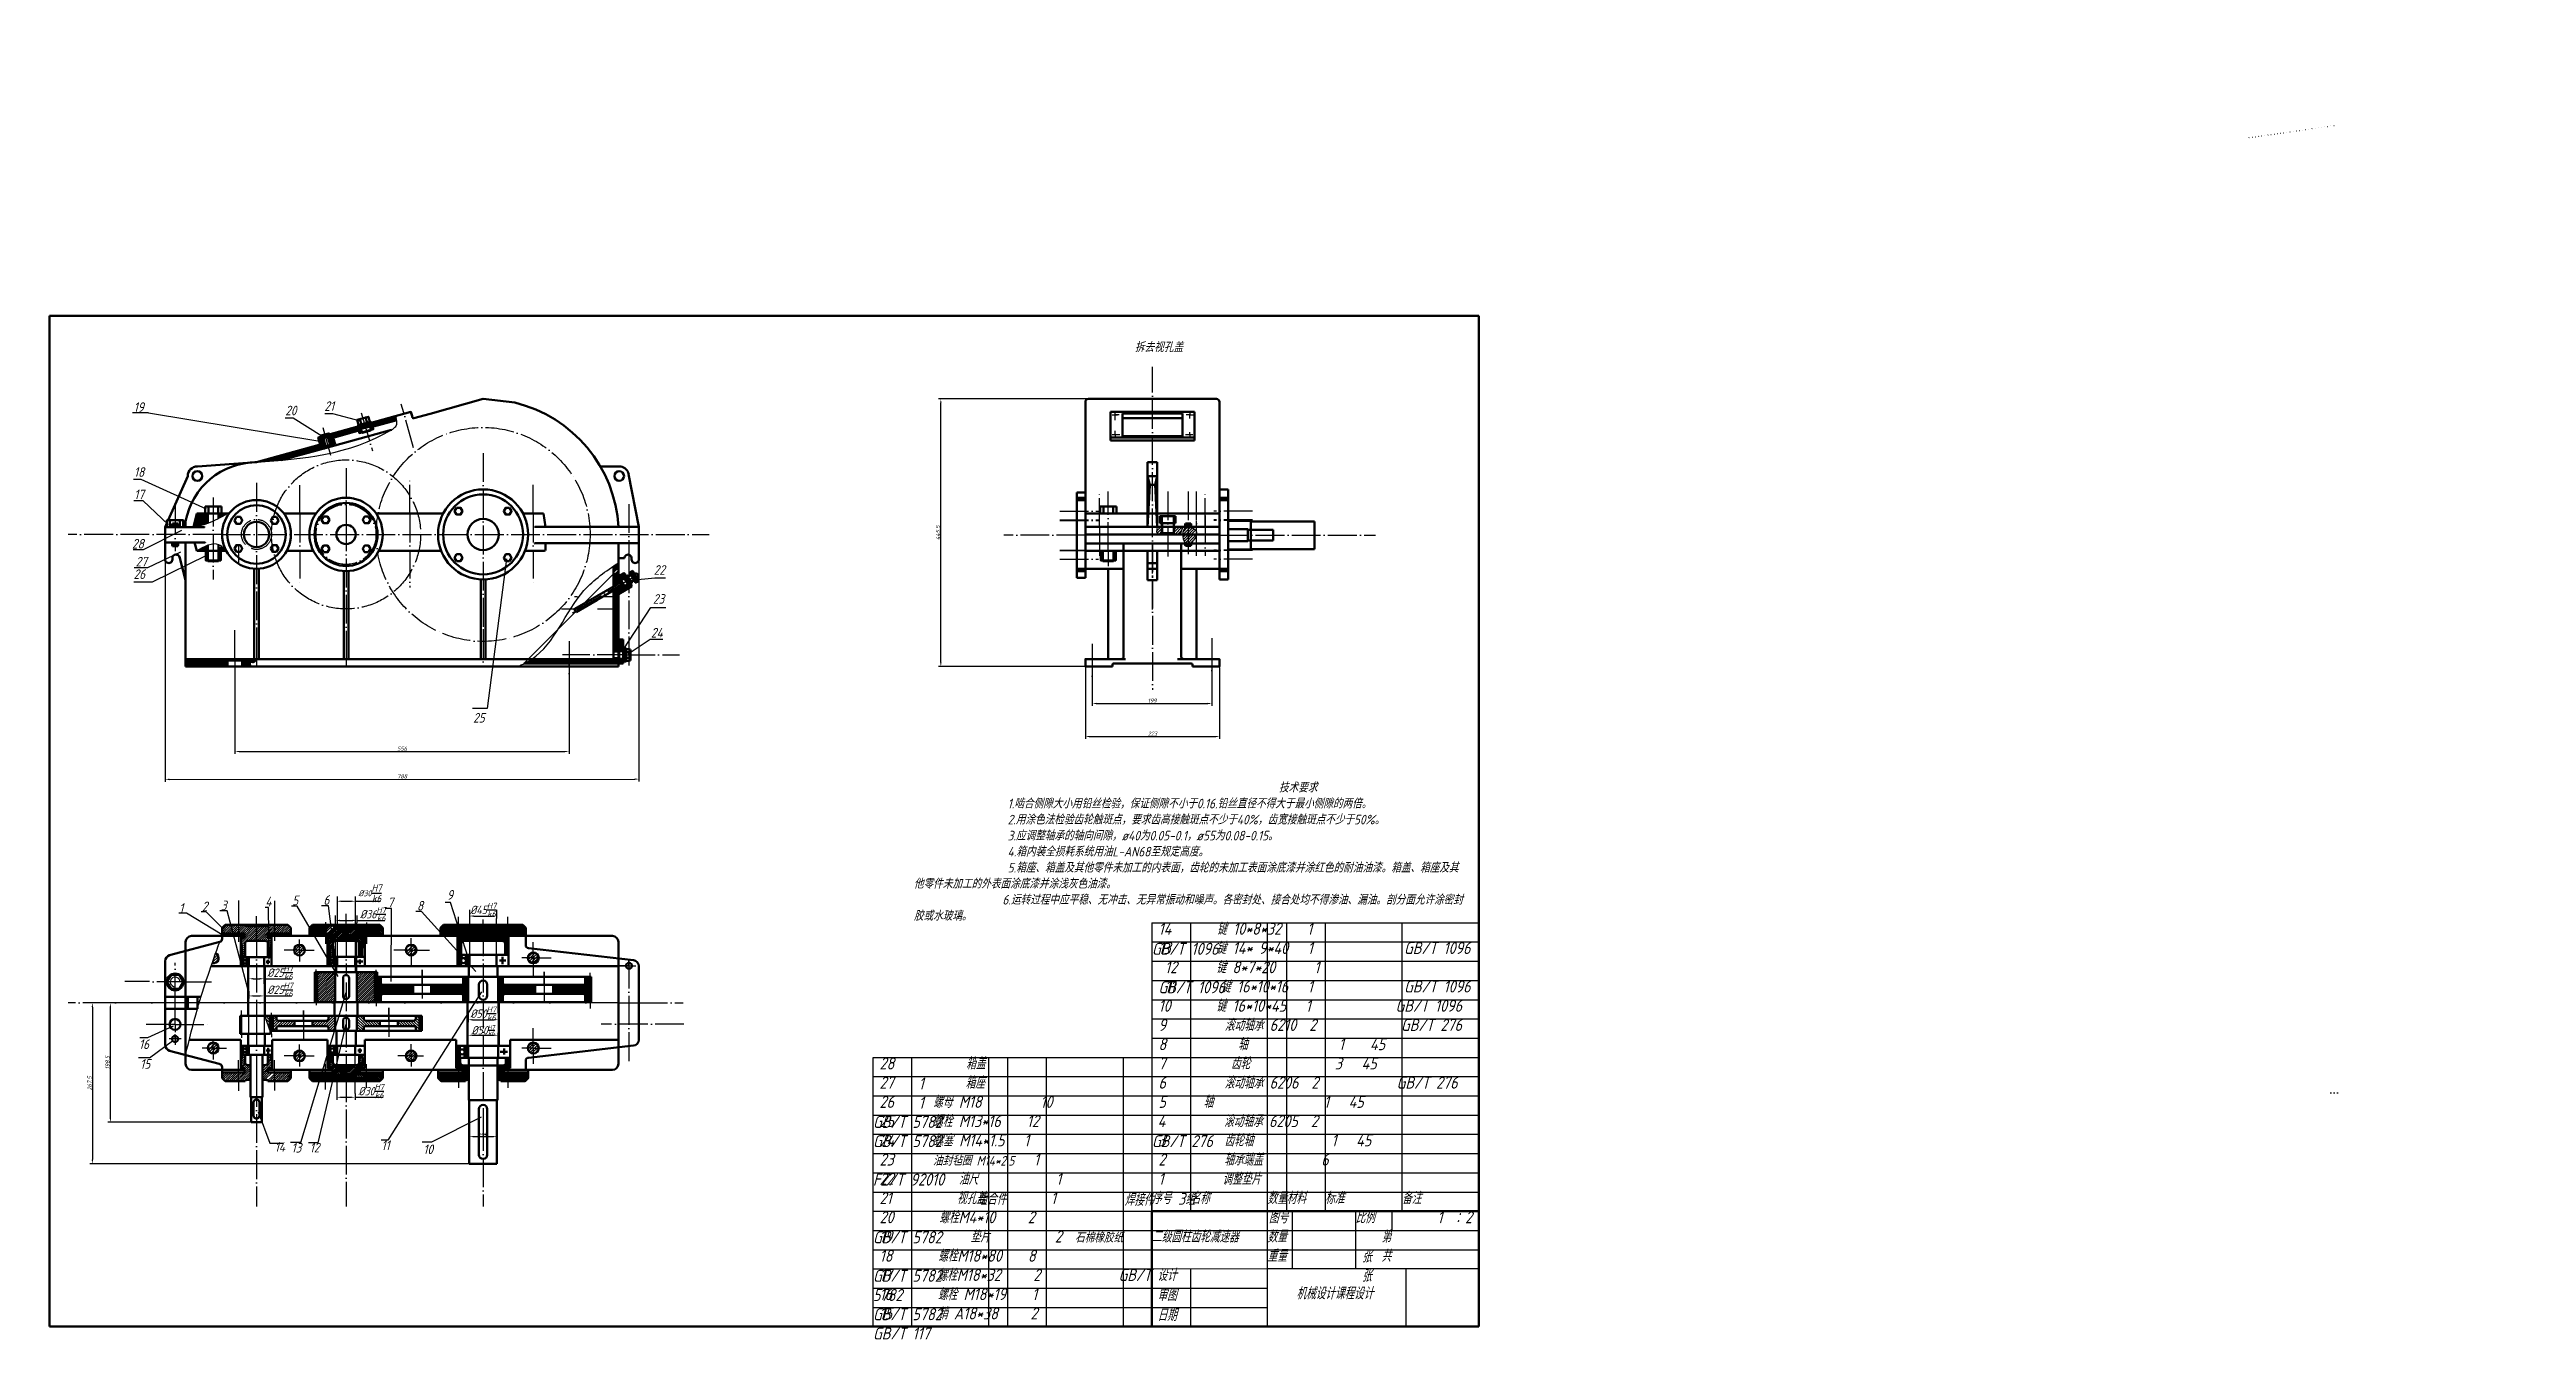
# Model space of a CAD drawing. Header units: millimetres. Extents: x 107 to 26453910, y 61 to 76684600.
# Drawn here: x 26451850 to 26453910, y 76683527 to 76684600 of the extents above; entities outside this region: 1.
import ezdxf

# ---------------------------------------------------------------- set-up
doc = ezdxf.new("R2010")
doc.units = ezdxf.units.MM
doc.linetypes.add('ACAD_ISO03W100', pattern=[30, 12, -18])
doc.linetypes.add('ACAD_ISO04W100', pattern=[30, 24, -3, 0, -3])
for name, color, linetype in [('剖面线', 150, 'Continuous'), ('点画线', 20, 'ACAD_ISO04W100'), ('细实线', 90, 'Continuous'), ('虚线', 41, 'ACAD_ISO03W100')]:
    doc.layers.add(name, color=color, linetype=linetype)
doc.layers.add('尺寸标注', color=100, linetype='Continuous', plot=False)
doc.layers.add('粗实线', color=7, linetype='Continuous', lineweight=50, plot=False)
doc.layers.add('细实线白', color=7, linetype='Continuous', lineweight=25)
doc.styles.add('工程字', font='gbeitc.shx', dxfattribs={"height": 8, "bigfont": 'gbcbig.shx'})
doc.dimstyles.new('ISO-25', dxfattribs={"dimtxt": 3.5, "dimasz": 3.5, "dimexe": 2, "dimexo": 0.625, "dimtad": 1, "dimlfac": 2, "dimdsep": 46, "dimtxsty": '工程字', "dimcen": 2.5, "dimadec": 0, "dimazin": 0, "dimtfac": 1, "dimtmove": 0, "dimatfit": 2, "dimfxl": 1, "dimtolj": 1, "dimarcsym": 0})
doc.dimstyles.new('带直径符号的标注样式', dxfattribs={"dimtxt": 3.5, "dimasz": 3.5, "dimexe": 2, "dimexo": 0.625, "dimtad": 1, "dimlfac": 2, "dimdsep": 46, "dimtxsty": '工程字', "dimcen": 2.5, "dimadec": 0, "dimazin": 0, "dimtfac": 1, "dimtmove": 0, "dimatfit": 2, "dimfxl": 1, "dimtolj": 1, "dimarcsym": 0})
pattern_1 = [(45, (13225203.3251, 38341995.0348), (-0.561266007567, 0.561266007567), [])]
pattern_2 = [(135, (13225203.3251, 38341995.0348), (-0.561266007567, -0.561266007567), [])]
pattern_3 = [(135, (13225203.3251, 38341888.7848), (-0.561266007567, -0.561266007567), [])]
pattern_4 = [(135, (13225203.3251, 38341885.0348), (-0.561266007567, -0.561266007567), [])]
pattern_5 = [(45, (0, 0), (-1.34703841816, 1.34703841816), [])]
pattern_6 = [(135, (13225203.3251, 38341885.0348), (-1.122532015134, -1.122532015134), [])]
pattern_7 = [(45, (0, 0), (-1.122532015134, 1.122532015134), [])]
pattern_8 = [(45, (0, 0), (-0.4490128060535, 0.4490128060535), [])]
pattern_9 = [(45, (0, 0), (-0.67351920908, 0.67351920908), [])]

msp = doc.modelspace()

# ---------------------------------------------------------------- texts
at = {"layer": '剖面线', "insert": (107.2289, 61.1049), "char_height": 3.5, "width": 7.442911, "attachment_point": 1, "style": '工程字'}
msp.add_mtext('\\A1;', dxfattribs=at)
at = {"layer": '尺寸标注', "lineweight": 25, "char_height": 8, "attachment_point": 1, "style": '工程字'}
for s, width, gutter_width, insert in [('拆去视孔盖', 88.420339, 40, (26452752.3433, 76684356.2595)), ('19', 6.081955, 40, (26451919.6559, 76684306.4748)), ('20', 11.652522, 40, (26452045.7529, 76684303.6417)), ('21', 14.580898, 40, (26452078.284, 76684307.3072)), ('18', 9.910529, 40, (26451919.9124, 76684252.4682)), ('17', 10.210845, 40, (26451920.0963, 76684233.8476)), ('28', 9.686274, 40, (26451918.2968, 76684192.8421)), ('27', 10.098458, 40, (26451921.2851, 76684177.9073)), ('26', 11.884469, 40, (26451919.6213, 76684167.5221)), ('22', 17.782607, 40, (26452352.2864, 76684171.0054)), ('23', 12.759276, 40, (26452351.5831, 76684146.9044)), ('24', 15.135306, 40, (26452349.988, 76684118.7952)), ('25', 18.120844, 40, (26452202.0173, 76684048.0008)), ('1', 8.962525, 17.5, (26451957.5314, 76683889.7572)), ('2', 9.585245, 17.5, (26451976.51, 76683891.1515)), ('3', 7.948745, 17.5, (26451992.179, 76683891.9654)), ('4', 8.766998, 40, (26452029.1823, 76683895.1814)), ('5', 10.520395, 40, (26452051.577, 76683896.1163)), ('6', 8.708549, 40, (26452077.4852, 76683896.4659)), ('7', 9.819034, 40, (26452130.8658, 76683894.4787)), ('8', 11.63088, 40, (26452155.3618, 76683891.6751)), ('9', 9.351461, 40, (26452180.2695, 76683900.6724)), ('16', 8.531956, 40, (26451924.0704, 76683776.4587)), ('15', 7.169215, 40, (26451925.0896, 76683760.0541)), ('14', 7.49543, 40, (26452036.9653, 76683691.0095)), ('13', 8.97091, 40, (26452050.9134, 76683690.3103)), ('12', 9.738157, 40, (26452066.0818, 76683690.3966)), ('11', 7.716446, 40, (26452125.7612, 76683692.3794)), ('10', 6.957716, 40, (26452160.5894, 76683688.9931))]:
    msp.add_mtext_dynamic_manual_height_columns(s, width=width, gutter_width=gutter_width, heights=[0], dxfattribs=dict(at, insert=insert))
at = {"layer": '细实线', "lineweight": 25, "attachment_point": 1, "style": '工程字'}
for s, width, insert, char_height in [('                                                                      技术要求\\P                  1.啮合侧隙大小用铅丝检验，保证侧隙不小于0.16.铅丝直径不得大于最小侧隙的两倍。\\P                  2.用涂色法检验齿轮触斑点，要求齿高接触斑点不少于40%，齿宽接触斑点不少于50%。\\P                  3.应调整轴承的轴向间隙，ø40为0.05-0.1，ø55为0.08-0.15。\\P                  4.箱内装全损耗系统用油L-AN68至规定高度。\\P                  5.箱座、箱盖及其他零件未加工的内表面，齿轮的未加工表面涂底漆并涂红色的耐油油漆。箱盖、箱座及其他零件未加工的外表面涂底漆并涂浅灰色油漆。\\P                 6.运转过程中应平稳、无冲击、无异常振动和噪声。各密封处、接合处均不得渗油、漏油。剖分面允许涂密封胶或水玻璃。', 456.225903, (26452568.5521, 76683989.9929), 8), (' 14       键 10*8*32    1              GB/T 1096', 208, (26452766.6814, 76683873.5115), 10), (' 13       键 14* 9*40   1              GB/T 1096', 272, (26452766.6814, 76683857.4892), 10), ('  12      键 8*7*20      1              GB/T 1096', 208, (26452766.6814, 76683841.4892), 10), ('  11       键 16*10*16   1              GB/T 1096  ', 272, (26452766.6814, 76683825.4892), 10), (' 10       键 16*10*45   1             GB/T 1096', 272, (26452766.6814, 76683809.4892), 10), (' 9         滚动轴承 6210  2             GB/T 276', 272, (26452766.6814, 76683793.4892), 10), (' 28           箱盖           1', 112, (26452534.6814, 76683761.4892), 10), (' 8           轴              1    45 ', 272, (26452766.6814, 76683777.4892), 10), (' 7          齿轮             3   45', 272, (26452766.6814, 76683761.4892), 10), (' 27           箱座           1              ', 112, (26452534.6814, 76683745.4892), 10), (' 6         滚动轴承 6206  2            GB/T 276', 272, (26452766.6814, 76683745.4892), 10), (' 26      螺母 M18         10            GB/T 5782', 231.999984, (26452534.6814, 76683729.4892), 10), (' 5        ', 208, (26452766.6814, 76683729.4892), 10), ('  轴                 1   45', 176, (26452798.6814, 76683729.4892), 10), (' 25      螺栓 M13*16    12            GB/T 5782', 207.999984, (26452534.6814, 76683713.4892), 10), ('  {\\H2.85714x;4         滚动轴承 6205  2            GB/T 276}', 208, (26452766.6814, 76683713.4892), 3.5), (' 23      {\\H0.8x;油封毡圈 M14*2.5}   1             FZ/T 92010', 231.999984, (26452534.6814, 76683681.4892), 10), (' 24      螺塞 M14*1.5   1            ', 207.999984, (26452534.6814, 76683697.4892), 10), (' 2         轴承端盖         6', 144, (26452766.6814, 76683681.4892), 10), (' 3         齿轮轴            1   45', 208, (26452766.6814, 76683697.4892), 10), (' 22          油尺            1                               组合件', 231.999984, (26452534.6814, 76683665.4892), 10), (' 1         调整垫片         3组', 112, (26452766.6814, 76683665.4892), 10), (' 21          视孔盖          1                                ', 207.999984, (26452534.6814, 76683649.4892), 10), ('焊接件', 24, (26452743.8391, 76683647.9964), 10), ('序号', 32, (26452766.6814, 76683649.4892), 10), ('名称', 64, (26452798.6814, 76683649.4892), 10), ('数量', 16, (26452862.6814, 76683649.4892), 10), ('材料', 32, (26452878.6814, 76683649.4892), 10), ('标准', 64, (26452910.6814, 76683649.4892), 10), ('备注', 64, (26452974.6814, 76683649.4892), 10), (' 20       螺栓M4*10     2              GB/T 5782', 207.999984, (26452534.6814, 76683633.4892), 10), (' 19            垫片          2  {\\H0.8x;石棉橡胶纸} ', 207.999984, (26452534.6814, 76683617.4892), 10), ('二级圆柱齿轮减速器', 96, (26452766.6814, 76683617.4892), 10), ('数量', 20.772589, (26452862.6814, 76683617.4892), 10), ('图号', 20.772589, (26452863.8655, 76683633.4892), 10), ('比例', 30.233075, (26452935.919, 76683633.4892), 10), ('    第               张', 102.762406, (26452935.919, 76683617.4892), 10), ('       1  ：2', 72.529331, (26452966.1521, 76683633.4892), 10), (' 18       螺栓M18*80    8              GB/T 5782', 207.999984, (26452534.6814, 76683601.4892), 10), ('重量', 20.772589, (26452862.6814, 76683601.4892), 10), ('    共               张', 102.762406, (26452935.919, 76683601.4892), 10), (' 17       螺栓M18*32     2            GB/T 5782', 231.999984, (26452534.6814, 76683585.4892), 10), ('设计\\P审图\\P日期', 32, (26452771.192, 76683585.5128), 10), (' 16       螺栓 M18*19    1             GB/T 5782', 207.999984, (26452534.6814, 76683569.4892), 10), ('机械设计课程设计', 115.244961, (26452886.7496, 76683570.2219), 10), (' 15       销 A18*38     2             GB/T 117', 231.999984, (26452534.6814, 76683553.4892), 10)]:
    msp.add_mtext_dynamic_manual_height_columns(s, width=width, gutter_width=17.5, heights=[0], dxfattribs=dict(at, insert=insert, char_height=char_height))

# ---------------------------------------------------------------- blocks, each defined once
blk = doc.blocks.new('*D2')
at = {"layer": 'Defpoints', "color": 0, "lineweight": 25, "transparency": 16777216}
for p in [(26451945.9, 76684202.6), (26452339.9, 76684202.7), (26452340, 76683993)]:
    blk.add_point(p, dxfattribs=at)
at = {"layer": '细实线', "color": 0, "lineweight": -2, "transparency": 16777216}
for p, q in [((26451945.9, 76684201.9), (26451945.9, 76683990.8)), ((26452339.9, 76684202.1), (26452340, 76683991)), ((26451949.4, 76683992.8), (26452336.5, 76683993))]:
    blk.add_line(p, q, dxfattribs=at)
at = {"layer": '细实线', "color": 0, "lineweight": 25, "transparency": 16777216}
for points in [[(26451949.4, 76683993.4), (26451949.4, 76683992.2), (26451945.9, 76683992.8)], [(26452336.5, 76683993.6), (26452336.5, 76683992.4), (26452340, 76683993)]]:
    blk.add_solid(points, dxfattribs=at)
at = {"layer": '细实线', "color": 0, "lineweight": 25, "transparency": 16777216, "insert": (26452143, 76683995.3), "char_height": 3.5, "attachment_point": 5, "rotation": 0.0267, "style": '工程字'}
blk.add_mtext('\\A1;788', dxfattribs=at)
blk = doc.blocks.new('*D3')
at = {"layer": 'Defpoints', "color": 0, "lineweight": 25, "transparency": 16777216}
for p in [(26452717.1, 76684086.6), (26452816.6, 76684086.6), (26452816.6, 76684055.9)]:
    blk.add_point(p, dxfattribs=at)
at = {"layer": '细实线', "color": 0, "lineweight": -2, "transparency": 16777216}
for p, q in [((26452717.1, 76684085.9), (26452717.1, 76684053.9)), ((26452816.6, 76684085.9), (26452816.6, 76684053.9)), ((26452720.6, 76684055.9), (26452813.1, 76684055.9))]:
    blk.add_line(p, q, dxfattribs=at)
at = {"layer": '细实线', "color": 0, "lineweight": 25, "transparency": 16777216}
for points in [[(26452720.6, 76684056.5), (26452720.6, 76684055.3), (26452717.1, 76684055.9)], [(26452813.1, 76684056.5), (26452813.1, 76684055.3), (26452816.6, 76684055.9)]]:
    blk.add_solid(points, dxfattribs=at)
at = {"layer": '细实线', "color": 0, "lineweight": 25, "transparency": 16777216, "insert": (26452766.9, 76684058.3), "char_height": 3.5, "attachment_point": 5, "style": '工程字'}
blk.add_mtext('\\A1;199', dxfattribs=at)
blk = doc.blocks.new('*D4')
at = {"layer": 'Defpoints', "color": 0, "lineweight": 25, "transparency": 16777216}
for p in [(26452711.4, 76684086.6), (26452822.9, 76684086.6), (26452822.9, 76684028.4)]:
    blk.add_point(p, dxfattribs=at)
at = {"layer": '细实线', "color": 0, "lineweight": -2, "transparency": 16777216}
for p, q in [((26452711.4, 76684085.9), (26452711.4, 76684026.4)), ((26452822.9, 76684085.9), (26452822.9, 76684026.4)), ((26452714.9, 76684028.4), (26452819.4, 76684028.4))]:
    blk.add_line(p, q, dxfattribs=at)
at = {"layer": '细实线', "color": 0, "lineweight": 25, "transparency": 16777216}
for points in [[(26452714.9, 76684029), (26452714.9, 76684027.8), (26452711.4, 76684028.4)], [(26452819.4, 76684029), (26452819.4, 76684027.8), (26452822.9, 76684028.4)]]:
    blk.add_solid(points, dxfattribs=at)
at = {"layer": '细实线', "color": 0, "lineweight": 25, "transparency": 16777216, "insert": (26452767.1, 76684030.8), "char_height": 3.5, "attachment_point": 5, "style": '工程字'}
blk.add_mtext('\\A1;223', dxfattribs=at)
blk = doc.blocks.new('*D5')
at = {"layer": 'Defpoints', "color": 0, "lineweight": 25, "transparency": 16777216}
for p in [(26451900.3, 76683806.8), (26452021.9, 76683806.8), (26452021.9, 76683707.5)]:
    blk.add_point(p, dxfattribs=at)
at = {"layer": '细实线', "color": 0, "lineweight": -2, "transparency": 16777216}
for p, q in [((26452021.2, 76683806.8), (26451898.3, 76683806.8)), ((26451900.3, 76683711), (26451900.3, 76683803.3)), ((26452021.2, 76683707.5), (26451898.3, 76683707.5))]:
    blk.add_line(p, q, dxfattribs=at)
at = {"layer": '细实线', "color": 0, "lineweight": 25, "transparency": 16777216}
for points in [[(26451899.7, 76683803.3), (26451900.9, 76683803.3), (26451900.3, 76683806.8)], [(26451899.7, 76683711), (26451900.9, 76683711), (26451900.3, 76683707.5)]]:
    blk.add_solid(points, dxfattribs=at)
at = {"layer": '细实线', "color": 0, "lineweight": 25, "transparency": 16777216, "insert": (26451897.9, 76683757.1), "char_height": 3.5, "attachment_point": 5, "rotation": 90, "style": '工程字'}
blk.add_mtext('\\A1;198.5', dxfattribs=at)
blk = doc.blocks.new('*D6')
at = {"layer": 'Defpoints', "color": 0, "lineweight": 25, "transparency": 16777216}
for p in [(26452210.4, 76683806.8), (26451885.3, 76683673), (26452210.4, 76683673)]:
    blk.add_point(p, dxfattribs=at)
at = {"layer": '细实线', "color": 0, "lineweight": -2, "transparency": 16777216}
for p, q in [((26452209.7, 76683806.8), (26451883.3, 76683806.8)), ((26451885.3, 76683803.3), (26451885.3, 76683676.5)), ((26452209.7, 76683673), (26451883.3, 76683673))]:
    blk.add_line(p, q, dxfattribs=at)
at = {"layer": '细实线', "color": 0, "lineweight": 25, "transparency": 16777216}
for points in [[(26451884.7, 76683803.3), (26451885.9, 76683803.3), (26451885.3, 76683806.8)], [(26451884.7, 76683676.5), (26451885.9, 76683676.5), (26451885.3, 76683673)]]:
    blk.add_solid(points, dxfattribs=at)
at = {"layer": '细实线', "color": 0, "lineweight": 25, "transparency": 16777216, "insert": (26451883, 76683739.9), "char_height": 3.5, "attachment_point": 5, "rotation": 90, "style": '工程字'}
blk.add_mtext('\\A1;267.5', dxfattribs=at)
blk = doc.blocks.new('*D7')
at = {"layer": 'Defpoints', "color": 0, "lineweight": 25, "transparency": 16777216}
for p in [(26452591.1, 76684309.3), (26452733.9, 76684309.3), (26452733.9, 76684086.6)]:
    blk.add_point(p, dxfattribs=at)
at = {"layer": '细实线', "color": 0, "lineweight": -2, "transparency": 16777216}
for p, q in [((26452733.2, 76684309.3), (26452589.1, 76684309.3)), ((26452591.1, 76684090.1), (26452591.1, 76684305.8)), ((26452733.2, 76684086.6), (26452589.1, 76684086.6))]:
    blk.add_line(p, q, dxfattribs=at)
at = {"layer": '细实线', "color": 0, "lineweight": 25, "transparency": 16777216}
for points in [[(26452590.5, 76684305.8), (26452591.7, 76684305.8), (26452591.1, 76684309.3)], [(26452590.5, 76684090.1), (26452591.7, 76684090.1), (26452591.1, 76684086.6)]]:
    blk.add_solid(points, dxfattribs=at)
at = {"layer": '细实线', "color": 0, "lineweight": 25, "transparency": 16777216, "insert": (26452588.7, 76684197.9), "char_height": 3.5, "attachment_point": 5, "rotation": 90, "style": '工程字'}
blk.add_mtext('\\A1;445.5', dxfattribs=at)
blk = doc.blocks.new('*D8')
at = {"layer": 'Defpoints', "color": 0, "lineweight": 25, "transparency": 16777216}
for p in [(26452003.9, 76684086.6), (26452281.9, 76684086.6), (26452281.9, 76684015.9)]:
    blk.add_point(p, dxfattribs=at)
at = {"layer": '细实线', "color": 0, "lineweight": -2, "transparency": 16777216}
for p, q in [((26452003.9, 76684085.9), (26452003.9, 76684013.9)), ((26452281.9, 76684085.9), (26452281.9, 76684013.9)), ((26452007.4, 76684015.9), (26452278.4, 76684015.9))]:
    blk.add_line(p, q, dxfattribs=at)
at = {"layer": '细实线', "color": 0, "lineweight": 25, "transparency": 16777216}
for points in [[(26452007.4, 76684016.5), (26452007.4, 76684015.4), (26452003.9, 76684015.9)], [(26452278.4, 76684016.5), (26452278.4, 76684015.4), (26452281.9, 76684015.9)]]:
    blk.add_solid(points, dxfattribs=at)
at = {"layer": '细实线', "color": 0, "lineweight": 25, "transparency": 16777216, "insert": (26452142.9, 76684018.3), "char_height": 3.5, "attachment_point": 5, "style": '工程字'}
blk.add_mtext('\\A1;556', dxfattribs=at)
blk = doc.blocks.new('*D9')
at = {"layer": 'Defpoints', "color": 0, "lineweight": 25, "transparency": 16777216}
for p in [(26452015.6, 76683817.2), (26452028.1, 76683817.2), (26452028.1, 76683812.6)]:
    blk.add_point(p, dxfattribs=at)
at = {"layer": '细实线', "color": 0, "lineweight": -2, "transparency": 16777216}
for p, q in [((26452015.6, 76683816.6), (26452015.6, 76683810.6)), ((26452019.1, 76683812.6), (26452024.6, 76683812.6)), ((26452028.1, 76683816.6), (26452028.1, 76683810.6)), ((26452028.1, 76683812.6), (26452051.3, 76683812.6))]:
    blk.add_line(p, q, dxfattribs=at)
at = {"layer": '细实线', "color": 0, "lineweight": 25, "transparency": 16777216}
for points in [[(26452019.1, 76683813.2), (26452019.1, 76683812.1), (26452015.6, 76683812.6)], [(26452024.6, 76683813.2), (26452024.6, 76683812.1), (26452028.1, 76683812.6)]]:
    blk.add_solid(points, dxfattribs=at)
at = {"layer": '细实线', "color": 0, "lineweight": 25, "transparency": 16777216, "insert": (26452041.5, 76683817.8), "char_height": 3.5, "attachment_point": 5, "style": '工程字'}
blk.add_mtext('\\A1;{\\H2x;%%C25\\H0.7x;\\SH7/k6;}', dxfattribs=at)
blk = doc.blocks.new('*D11')
at = {"layer": 'Defpoints', "color": 0, "lineweight": 25, "transparency": 16777216}
for p in [(26452088.9, 76683896), (26452103.9, 76683896), (26452103.9, 76683891.4)]:
    blk.add_point(p, dxfattribs=at)
at = {"layer": '细实线', "color": 0, "lineweight": -2, "transparency": 16777216}
for p, q in [((26452088.9, 76683895.4), (26452088.9, 76683889.4)), ((26452092.4, 76683891.4), (26452100.4, 76683891.4)), ((26452103.9, 76683895.4), (26452103.9, 76683889.4)), ((26452103.9, 76683891.4), (26452125.1, 76683891.4))]:
    blk.add_line(p, q, dxfattribs=at)
at = {"layer": '细实线', "color": 0, "lineweight": 25, "transparency": 16777216}
for points in [[(26452092.4, 76683892), (26452092.4, 76683890.8), (26452088.9, 76683891.4)], [(26452100.4, 76683892), (26452100.4, 76683890.8), (26452103.9, 76683891.4)]]:
    blk.add_solid(points, dxfattribs=at)
at = {"layer": '细实线', "color": 0, "lineweight": 25, "transparency": 16777216, "insert": (26452116.2, 76683899.7), "char_height": 3.5, "width": 5.979, "attachment_point": 5, "style": '工程字'}
blk.add_mtext('\\A1;{\\H0.57143x;\\P\\H2.49999x;%%C30\\H1.25x;\\SH7/k6;}', dxfattribs=at)
blk = doc.blocks.new('*D12')
at = {"layer": 'Defpoints', "color": 0, "lineweight": 25, "transparency": 16777216}
for p in [(26452088.8, 76683732.1), (26452103.8, 76683728.3), (26452103.8, 76683732.1)]:
    blk.add_point(p, dxfattribs=at)
at = {"layer": '细实线', "color": 0, "lineweight": -2, "transparency": 16777216}
for p, q in [((26452088.8, 76683731.5), (26452088.8, 76683726.3)), ((26452092.3, 76683728.3), (26452100.3, 76683728.3)), ((26452103.8, 76683731.4), (26452103.8, 76683726.3)), ((26452103.8, 76683728.3), (26452127.1, 76683728.3))]:
    blk.add_line(p, q, dxfattribs=at)
at = {"layer": '细实线', "color": 0, "lineweight": 25, "transparency": 16777216}
for points in [[(26452092.3, 76683728.9), (26452092.3, 76683727.7), (26452088.8, 76683728.3)], [(26452100.3, 76683728.9), (26452100.3, 76683727.7), (26452103.8, 76683728.3)]]:
    blk.add_solid(points, dxfattribs=at)
at = {"layer": '细实线', "color": 0, "lineweight": 25, "transparency": 16777216, "insert": (26452117.2, 76683733.4), "char_height": 3.5, "attachment_point": 5, "rotation": 359.9426, "style": '工程字'}
blk.add_mtext('\\A1;{\\H2x;%%C30\\H0.7x;\\SH7/k6;}', dxfattribs=at)
blk = doc.blocks.new('*D13')
at = {"layer": 'Defpoints', "color": 0, "lineweight": 25, "transparency": 16777216}
for p in [(26452087.4, 76683880), (26452105.4, 76683880), (26452105.4, 76683875.4)]:
    blk.add_point(p, dxfattribs=at)
at = {"layer": '细实线', "color": 0, "lineweight": -2, "transparency": 16777216}
for p, q in [((26452087.4, 76683879.4), (26452087.4, 76683873.4)), ((26452090.9, 76683875.4), (26452101.9, 76683875.4)), ((26452105.4, 76683879.4), (26452105.4, 76683873.4)), ((26452105.4, 76683875.4), (26452128.6, 76683875.4))]:
    blk.add_line(p, q, dxfattribs=at)
at = {"layer": '细实线', "color": 0, "lineweight": 25, "transparency": 16777216}
for points in [[(26452090.9, 76683876), (26452090.9, 76683874.9), (26452087.4, 76683875.4)], [(26452101.9, 76683876), (26452101.9, 76683874.9), (26452105.4, 76683875.4)]]:
    blk.add_solid(points, dxfattribs=at)
at = {"layer": '细实线', "color": 0, "lineweight": 25, "transparency": 16777216, "insert": (26452118.7, 76683880.6), "char_height": 3.5, "attachment_point": 5, "style": '工程字'}
blk.add_mtext('\\A1;{\\H2x;%%C36\\H0.7x;\\SH7/k6;}', dxfattribs=at)
blk = doc.blocks.new('*D14')
at = {"layer": 'Defpoints', "color": 0, "lineweight": 25, "transparency": 16777216}
for p in [(26452199.1, 76683884.8), (26452221.6, 76683884.8), (26452221.6, 76683879.1)]:
    blk.add_point(p, dxfattribs=at)
at = {"layer": '细实线', "color": 0, "lineweight": -2, "transparency": 16777216}
for p, q in [((26452199.1, 76683884.2), (26452199.1, 76683877.1)), ((26452202.6, 76683879.1), (26452218.1, 76683879.1)), ((26452221.6, 76683884.2), (26452221.6, 76683877.1))]:
    blk.add_line(p, q, dxfattribs=at)
at = {"layer": '细实线', "color": 0, "lineweight": 25, "transparency": 16777216}
for points in [[(26452202.6, 76683879.7), (26452202.6, 76683878.5), (26452199.1, 76683879.1)], [(26452218.1, 76683879.7), (26452218.1, 76683878.5), (26452221.6, 76683879.1)]]:
    blk.add_solid(points, dxfattribs=at)
at = {"layer": '细实线', "color": 0, "lineweight": 25, "transparency": 16777216, "insert": (26452210.4, 76683884.2), "char_height": 3.5, "attachment_point": 5, "style": '工程字'}
blk.add_mtext('\\A1;{\\H2x;%%C45\\H0.7x;\\SH7/k6;}', dxfattribs=at)
blk = doc.blocks.new('*D15')
at = {"layer": 'Defpoints', "color": 0, "lineweight": 25, "transparency": 16777216}
for p in [(26452197.9, 76683798.9), (26452222.9, 76683798.9), (26452222.9, 76683792.8)]:
    blk.add_point(p, dxfattribs=at)
at = {"layer": '细实线', "color": 0, "lineweight": -2, "transparency": 16777216}
for p, q in [((26452197.9, 76683798.3), (26452197.9, 76683790.8)), ((26452201.4, 76683792.8), (26452219.4, 76683792.8)), ((26452222.9, 76683798.3), (26452222.9, 76683790.8))]:
    blk.add_line(p, q, dxfattribs=at)
at = {"layer": '细实线', "color": 0, "lineweight": 25, "transparency": 16777216}
for points in [[(26452201.4, 76683793.4), (26452201.4, 76683792.2), (26452197.9, 76683792.8)], [(26452219.4, 76683793.4), (26452219.4, 76683792.2), (26452222.9, 76683792.8)]]:
    blk.add_solid(points, dxfattribs=at)
at = {"layer": '细实线', "color": 0, "lineweight": 25, "transparency": 16777216, "insert": (26452210.4, 76683797.9), "char_height": 3.5, "attachment_point": 5, "style": '工程字'}
blk.add_mtext('\\A1;{\\H2x;%%C50\\H0.7x;\\SH7/k6;}', dxfattribs=at)
blk = doc.blocks.new('*D16')
at = {"layer": 'Defpoints', "color": 0, "lineweight": 25, "transparency": 16777216}
for p in [(26452198.9, 76683726), (26452221.9, 76683726), (26452221.9, 76683695.6)]:
    blk.add_point(p, dxfattribs=at)
at = {"layer": '细实线', "color": 0, "lineweight": -2, "transparency": 16777216}
for p, q in [((26452198.9, 76683725.4), (26452198.9, 76683693.6)), ((26452221.9, 76683725.4), (26452221.9, 76683693.6)), ((26452202.4, 76683695.6), (26452218.4, 76683695.6))]:
    blk.add_line(p, q, dxfattribs=at)
at = {"layer": '细实线', "color": 0, "lineweight": 25, "transparency": 16777216}
for points in [[(26452202.4, 76683696.1), (26452202.4, 76683695), (26452198.9, 76683695.6)], [(26452218.4, 76683696.1), (26452218.4, 76683695), (26452221.9, 76683695.6)]]:
    blk.add_solid(points, dxfattribs=at)
at = {"layer": '细实线', "color": 0, "lineweight": 25, "transparency": 16777216, "insert": (26452210.4, 76683697.5), "char_height": 3.5, "attachment_point": 5, "style": '工程字'}
blk.add_mtext('\\A1;{\\H0.57143x;%%C46\\H0.7x;\\SH7/k6;}', dxfattribs=at)
blk = doc.blocks.new('*D19')
at = {"layer": 'Defpoints', "color": 0, "lineweight": 25, "transparency": 16777216}
for p in [(26452028.1, 76683826.9), (26452015.6, 76683818.3), (26452028.1, 76683822.1)]:
    blk.add_point(p, dxfattribs=at)
at = {"layer": '尺寸标注', "color": 0, "lineweight": -2, "transparency": 16777216}
for p, q in [((26452015.6, 76683818.9), (26452015.6, 76683828.9)), ((26452019.1, 76683826.9), (26452024.6, 76683826.9)), ((26452028.1, 76683822.7), (26452028.1, 76683828.9)), ((26452028.1, 76683826.9), (26452051.3, 76683826.9))]:
    blk.add_line(p, q, dxfattribs=at)
at = {"layer": '尺寸标注', "color": 0, "lineweight": 25, "transparency": 16777216}
for points in [[(26452019.1, 76683827.5), (26452019.1, 76683826.3), (26452015.6, 76683826.9)], [(26452024.6, 76683827.5), (26452024.6, 76683826.3), (26452028.1, 76683826.9)]]:
    blk.add_solid(points, dxfattribs=at)
at = {"layer": '尺寸标注', "color": 0, "lineweight": 25, "transparency": 16777216, "insert": (26452041.5, 76683832), "char_height": 3.5, "attachment_point": 5, "style": '工程字'}
blk.add_mtext('\\A1;{\\H2x;%%C25\\H0.7x;\\SH7/k6;}', dxfattribs=at)
blk = doc.blocks.new('*D20')
at = {"layer": 'Defpoints', "color": 0, "lineweight": 25, "transparency": 16777216}
for p in [(26452197.9, 76683771), (26452222.9, 76683779.9), (26452222.9, 76683771)]:
    blk.add_point(p, dxfattribs=at)
at = {"layer": '尺寸标注', "color": 0, "lineweight": -2, "transparency": 16777216}
for p, q in [((26452197.9, 76683771.6), (26452197.9, 76683781.9)), ((26452201.4, 76683779.9), (26452219.4, 76683779.9)), ((26452222.9, 76683771.6), (26452222.9, 76683781.9))]:
    blk.add_line(p, q, dxfattribs=at)
at = {"layer": '尺寸标注', "color": 0, "lineweight": 25, "transparency": 16777216}
for points in [[(26452201.4, 76683780.5), (26452201.4, 76683779.4), (26452197.9, 76683779.9)], [(26452219.4, 76683780.5), (26452219.4, 76683779.4), (26452222.9, 76683779.9)]]:
    blk.add_solid(points, dxfattribs=at)
at = {"layer": '尺寸标注', "color": 0, "lineweight": 25, "transparency": 16777216, "insert": (26452210.4, 76683784.1), "char_height": 3.5, "width": 10.042, "attachment_point": 5, "style": '工程字'}
blk.add_mtext('\\A1;{\\H2x;%%C50}\\SH7/k6;', dxfattribs=at)

# ---------------------------------------------------------------- dimensions: what is measured, and where the dimension line sits
at = {"layer": '尺寸标注', "lineweight": 25}
for base, p1, p2, text, picture, middle in [((26452028.1003, 76683826.916), (26452015.6003, 76683818.3136), (26452028.1003, 76683822.0636), '{\\H2x;<>\\H0.7x;\\SH7/k6;}', '*D19', (26452041.4565, 76683832.0327)), ((26452222.8503, 76683779.937), (26452197.8503, 76683771.0005), (26452222.8503, 76683771.0005), '{\\H2x;<>}\\SH7/k6;', '*D20', (26452210.3503, 76683784.062))]:
    dim = msp.add_linear_dim(base=base, p1=p1, p2=p2, text=text, dimstyle='带直径符号的标注样式', override={"dimpost": '%%C<>'}, dxfattribs=at)
    dim.commit()
    dim.dimension.update_dxf_attribs({"geometry": picture, "text_midpoint": middle})
at = {"layer": '细实线', "lineweight": 25}
dim = msp.add_linear_dim(base=(26452591.1002, 76684309.307), p1=(26452733.8503, 76684086.5639), p2=(26452733.8503, 76684309.307), angle=90, dimstyle='ISO-25', override={"dimdec": 1}, dxfattribs=at)
dim.commit()
dim.dimension.update_dxf_attribs({"geometry": '*D7', "text_midpoint": (26452588.7252, 76684197.9355)})
dim = msp.add_aligned_dim(p1=(26451945.8503, 76684202.5639), p2=(26452339.9237, 76684202.7476), distance=-209.7706, dimstyle='ISO-25', override={"dimdec": 0}, dxfattribs=at)
dim.commit()
dim.dimension.update_dxf_attribs({"geometry": '*D2', "text_midpoint": (26452142.9837, 76683995.2602)})
for base, p1, p2, picture, middle in [((26452281.8503, 76684015.9389), (26452003.8503, 76684086.5639), (26452281.8503, 76684086.5639), '*D8', (26452142.8503, 76684018.3139)), ((26452822.8503, 76684028.3946), (26452711.3503, 76684086.5639), (26452822.8503, 76684086.5639), '*D4', (26452767.1003, 76684030.7696)), ((26452816.6003, 76684055.9226), (26452717.1003, 76684086.5639), (26452816.6003, 76684086.5639), '*D3', (26452766.8503, 76684058.2976))]:
    dim = msp.add_linear_dim(base=base, p1=p1, p2=p2, dimstyle='ISO-25', dxfattribs=at)
    dim.commit()
    dim.dimension.update_dxf_attribs({"geometry": picture, "text_midpoint": middle})
for base, p1, p2, text, picture, middle in [((26452105.3503, 76683875.4494), (26452087.3503, 76683880.0431), (26452105.3503, 76683880.0431), '{\\H2x;<>\\H0.7x;\\SH7/k6;}', '*D13', (26452118.7065, 76683880.5661)), ((26452103.8503, 76683891.3797), (26452088.8503, 76683895.9831), (26452103.8503, 76683895.9831), '{\\H0.57143x;\\P\\H2.49999x;<>\\H1.25x;\\SH7/k6;}', '*D11', (26452116.2305, 76683899.6506)), ((26452221.6003, 76683879.1131), (26452199.1003, 76683884.8235), (26452221.6003, 76683884.8235), '{\\H2x;<>\\H0.7x;\\SH7/k6;}', '*D14', (26452210.3503, 76683884.2298)), ((26452028.1003, 76683812.6494), (26452015.6003, 76683817.2039), (26452028.1003, 76683817.2039), '{\\H2x;<>\\H0.7x;\\SH7/k6;}', '*D9', (26452041.4565, 76683817.7661)), ((26452222.8503, 76683792.7933), (26452197.8503, 76683798.8798), (26452222.8503, 76683798.8798), '{\\H2x;<>\\H0.7x;\\SH7/k6;}', '*D15', (26452210.3503, 76683797.9099)), ((26452221.8503, 76683695.557), (26452198.8503, 76683726.0005), (26452221.8503, 76683726.0005), '{\\H0.57143x;<>\\H0.7x;\\SH7/k6;}', '*D16', (26452210.3503, 76683697.4654))]:
    dim = msp.add_linear_dim(base=base, p1=p1, p2=p2, text=text, dimstyle='带直径符号的标注样式', override={"dimpost": '%%C<>'}, dxfattribs=at)
    dim.commit()
    dim.dimension.update_dxf_attribs({"geometry": picture, "text_midpoint": middle})
for base, p1, p2, picture, middle in [((26451885.3309, 76683673.0005), (26452210.3503, 76683806.7505), (26452210.3503, 76683673.0005), '*D6', (26451882.9559, 76683739.8755)), ((26451900.2682, 76683806.7505), (26452021.8503, 76683707.5005), (26452021.8503, 76683806.7505), '*D5', (26451897.8932, 76683757.1255))]:
    dim = msp.add_linear_dim(base=base, p1=p1, p2=p2, angle=90, dimstyle='ISO-25', dxfattribs=at)
    dim.commit()
    dim.dimension.update_dxf_attribs({"geometry": picture, "text_midpoint": middle})
dim = msp.add_aligned_dim(p1=(26452088.8503, 76683732.0876), p2=(26452103.8503, 76683732.0725), distance=-3.7687, text='{\\H2x;<>\\H0.7x;\\SH7/k6;}', dimstyle='带直径符号的标注样式', override={"dimpost": '%%C<>'}, dxfattribs=at)
dim.commit()
dim.dimension.update_dxf_attribs({"geometry": '*D12', "text_midpoint": (26452117.2079, 76683733.4071)})

# ---------------------------------------------------------------- hatches: boundary and pattern name
at = {"layer": '粗实线', "lineweight": 50}
h = msp.add_hatch(color=256, dxfattribs=at)
h.set_gradient(color1=(255, 255, 255))
h.paths.add_polyline_path([(26452106.6331, 76684283.808), (26452104.7054, 76684283.2749), (26452107.0329, 76684282.3623)])
h.paths.add_polyline_path([(26452120.1264, 76684287.5402), (26452118.1988, 76684287.007), (26452118.5987, 76684285.5613)])
at = {"layer": '粗实线', "lineweight": 25}
h = msp.add_hatch(dxfattribs=at)
h.set_pattern_fill('ANSI37', color=256, scale=0.25, angle=29.8980657)
h.set_pattern_definition([(74.8980657245, (3692466.09835, 43112348.4804), (-0.766336919693, 0.206801324986), []), (164.8980657245, (3692466.09835, 43112348.4804), (-0.206801324986, -0.766336919693), [])])
h.paths.add_polyline_path([(26452334.2721, 76684166.144), (26452332.5382, 76684165.1471), (26452335.0305, 76684160.8125), (26452336.7644, 76684161.8095)])
h.paths.add_polyline_path([(26452336.7644, 76684161.8095), (26452335.0305, 76684160.8125), (26452337.5228, 76684156.478), (26452339.2566, 76684157.4749)])
at = {"layer": '粗实线', "lineweight": 50}
h = msp.add_hatch(color=256, dxfattribs=at)
h.set_gradient(color1=(255, 255, 255), color2=(0, 0, 0))
h.paths.add_polyline_path([(26452085.0271, 76683862.5005), (26452085.0271, 76683864.5005), (26452082.5271, 76683864.5005), (26452065.8503, 76683864.5005), (26452065.8503, 76683862.5005)])
h.paths.add_polyline_path([(26452126.8503, 76683862.5005), (26452126.8503, 76683864.5005), (26452107.6735, 76683864.5005), (26452107.6735, 76683862.5005)])
h.paths.add_polyline_path([(26452195.6695, 76683862.5005), (26452195.6695, 76683864.5005), (26452189.1003, 76683864.5005), (26452174.8503, 76683864.5005), (26452174.8503, 76683862.5005)])
h.paths.add_polyline_path([(26452245.8503, 76683862.5005), (26452245.8503, 76683864.5005), (26452225.0311, 76683864.5005), (26452225.0311, 76683862.5005)])
h.paths.add_polyline_path([(26452011.8503, 76683862.5005), (26452011.8503, 76683864.5005), (26452009.3503, 76683864.5005), (26451993.1503, 76683864.5005), (26451993.1503, 76683862.5005)])
h.paths.add_polyline_path([(26452031.1794, 76683864.5005), (26452031.1794, 76683862.5005), (26452050.5003, 76683862.5005), (26452050.5003, 76683864.5005)])
h.paths.add_polyline_path([(26452011.8503, 76683749.0005), (26452011.8503, 76683751.0005), (26451993.1503, 76683751.0005), (26451993.1503, 76683749.0005)])
h.paths.add_polyline_path([(26452031.1794, 76683751.0005), (26452031.1794, 76683749.0005), (26452033.6794, 76683749.0005), (26452034.3503, 76683749.0005), (26452050.5003, 76683749.0005), (26452050.5003, 76683751.0005)])
h.paths.add_polyline_path([(26452085.0271, 76683749.0005), (26452085.0271, 76683751.0005), (26452065.8503, 76683751.0005), (26452065.8503, 76683749.0005)])
h.paths.add_polyline_path([(26452126.8503, 76683749.0005), (26452126.8503, 76683751.0005), (26452107.6735, 76683751.0005), (26452107.6735, 76683749.0005)])
h = msp.add_hatch(color=256, dxfattribs=at)
h.set_gradient(color1=(255, 255, 255), tint=1)
h.paths.add_polyline_path([(26452193.1695, 76683749.0005), (26452193.1695, 76683751.0005), (26452172.8503, 76683751.0005), (26452172.8503, 76683749.0005)])
h.paths.add_polyline_path([(26452247.8503, 76683749.0005), (26452247.8503, 76683751.0005), (26452227.5311, 76683751.0005), (26452227.5311, 76683749.0005)])
at = {"layer": '细实线白', "lineweight": 25}
h = msp.add_hatch(dxfattribs=at)
h.set_pattern_fill('ANSI31', color=256, scale=0.5)
h.set_pattern_definition(pattern_7)
edge = h.paths.add_edge_path(flags=17)
edge.add_line((26453634.3372, 76684523.0276), (26453637.004, 76684523.0583))
edge.add_line((26453637.004, 76684523.0583), (26453741.2724, 76684552.2295))
edge.add_arc((26453740.4819, 76684554.0666), 2, 293.2817563, 375.4610938)
edge.add_line((26453742.4096, 76684554.5998), (26453741.6098, 76684557.4912))
edge.add_line((26453741.6098, 76684557.4912), (26453741.0766, 76684559.4188))
edge.add_line((26453741.0766, 76684559.4188), (26453739.7437, 76684564.2379))
edge.add_line((26453739.7437, 76684564.2379), (26453744.5628, 76684565.5708))
edge.add_line((26453744.5628, 76684565.5708), (26453744.0296, 76684567.4984))
edge.add_line((26453744.0296, 76684567.4984), (26453744.0296, 76684567.4984))
edge.add_line((26453744.0296, 76684567.4984), (26453746.921, 76684568.2982))
edge.add_line((26453746.921, 76684568.2982), (26453757.523, 76684571.2306))
edge.add_line((26453757.523, 76684571.2306), (26453758.0561, 76684569.303))
edge.add_line((26453758.0561, 76684569.303), (26453806.2467, 76684582.6322))
edge.add_line((26453806.2467, 76684582.6322), (26453868.9137, 76684599.9654))
edge.add_spline(control_points=[(26453868.9137, 76684599.9654), (26453870.8071, 76684593.4006), (26453872.4857, 76684583.9322), (26453831.6192, 76684558.5021), (26453794.4305, 76684545.6941), (26453759.4224, 76684538.1052)], knot_values=[123.33761578, 123.33761578, 123.33761578, 123.33761578, 140.983844924, 150.231706299, 257.807623543, 257.807623543, 257.807623543, 257.807623543], degree=3, periodic=0)
edge.add_line((26453759.4224, 76684538.1052), (26453763.0719, 76684524.9106))
edge.add_arc((26453786.0503, 76684403.0583), 124, 0, 100.6791815, ccw=False)
edge.add_arc((26453786.0503, 76684403.0583), 124, -180, 0, ccw=False)
edge.add_arc((26453786.0503, 76684403.0583), 124, 100.6791815, 180, ccw=False)
edge.add_line((26453763.0719, 76684524.9106), (26453759.4224, 76684538.1052))
edge.add_spline(control_points=[(26453759.4224, 76684538.1052), (26453719.2851, 76684529.4043), (26453678.1445, 76684526.2313), (26453637.004, 76684523.0583)], knot_values=[0, 0, 0, 0, 123.33761578, 123.33761578, 123.33761578, 123.33761578], degree=3, periodic=0)
edge.add_line((26453678.1587, 76684526.4469), (26453678.1252, 76684526.4377))
edge.add_line((26453678.1252, 76684526.4377), (26453678.1252, 76684526.4377))
edge.add_line((26453678.1252, 76684526.4377), (26453678.1587, 76684526.4469))
edge.add_spline(control_points=[(26453759.4224, 76684538.1052), (26453719.2851, 76684529.4043), (26453678.1445, 76684526.2313), (26453637.004, 76684523.0583)], knot_values=[0, 0, 0, 0, 123.33761578, 123.33761578, 123.33761578, 123.33761578], degree=3, periodic=0)
edge.add_line((26453637.004, 76684523.0583), (26453637.004, 76684523.0583))
edge.add_arc((26453637.0503, 76684403.0583), 120, 90.0221133, 91.2955326)
edge = h.paths.add_edge_path(flags=17)
edge.add_line((26453634.3372, 76684523.0276), (26453637.004, 76684523.0583))
edge.add_line((26453637.004, 76684523.0583), (26453741.2724, 76684552.2295))
edge.add_arc((26453740.4819, 76684554.0666), 2, 293.2817563, 375.4610938)
edge.add_line((26453742.4096, 76684554.5998), (26453741.6098, 76684557.4912))
edge.add_line((26453741.6098, 76684557.4912), (26453741.0766, 76684559.4188))
edge.add_line((26453741.0766, 76684559.4188), (26453739.7437, 76684564.2379))
edge.add_line((26453739.7437, 76684564.2379), (26453744.5628, 76684565.5708))
edge.add_line((26453744.5628, 76684565.5708), (26453744.0296, 76684567.4984))
edge.add_line((26453744.0296, 76684567.4984), (26453744.0296, 76684567.4984))
edge.add_line((26453744.0296, 76684567.4984), (26453746.921, 76684568.2982))
edge.add_line((26453746.921, 76684568.2982), (26453757.523, 76684571.2306))
edge.add_line((26453757.523, 76684571.2306), (26453758.0561, 76684569.303))
edge.add_line((26453758.0561, 76684569.303), (26453806.2467, 76684582.6322))
edge.add_line((26453806.2467, 76684582.6322), (26453868.9137, 76684599.9654))
edge.add_spline(control_points=[(26453868.9137, 76684599.9654), (26453870.8071, 76684593.4006), (26453872.4857, 76684583.9322), (26453831.6192, 76684558.5021), (26453794.4305, 76684545.6941), (26453759.4224, 76684538.1052)], knot_values=[123.33761578, 123.33761578, 123.33761578, 123.33761578, 140.983844924, 150.231706299, 257.807623543, 257.807623543, 257.807623543, 257.807623543], degree=3, periodic=0)
edge.add_line((26453759.4224, 76684538.1052), (26453763.0719, 76684524.9106))
edge.add_arc((26453786.0503, 76684403.0583), 124, 0, 100.6791815, ccw=False)
edge.add_arc((26453786.0503, 76684403.0583), 124, -180, 0, ccw=False)
edge.add_arc((26453786.0503, 76684403.0583), 124, 100.6791815, 180, ccw=False)
edge.add_line((26453763.0719, 76684524.9106), (26453759.4224, 76684538.1052))
edge.add_spline(control_points=[(26453759.4224, 76684538.1052), (26453719.2851, 76684529.4043), (26453678.1445, 76684526.2313), (26453637.004, 76684523.0583)], knot_values=[0, 0, 0, 0, 123.33761578, 123.33761578, 123.33761578, 123.33761578], degree=3, periodic=0)
edge.add_line((26453678.1587, 76684526.4469), (26453678.1252, 76684526.4377))
edge.add_line((26453678.1252, 76684526.4377), (26453678.0573, 76684526.4377))
edge.add_spline(control_points=[(26453759.4224, 76684538.1052), (26453719.2851, 76684529.4043), (26453678.1445, 76684526.2313), (26453637.004, 76684523.0583)], knot_values=[0, 0, 0, 0, 123.33761578, 123.33761578, 123.33761578, 123.33761578], degree=3, periodic=0)
edge.add_line((26453637.004, 76684523.0583), (26453637.004, 76684523.0583))
edge.add_arc((26453637.0503, 76684403.0583), 120, 90.0221133, 91.2955326)
edge = h.paths.add_edge_path(flags=0)
edge.add_line((26453756.6427, 76684548.1551), (26453735.4388, 76684542.2902))
edge.add_line((26453735.4388, 76684542.2902), (26453678.1587, 76684526.4469))
edge.add_spline(control_points=[(26453637.004, 76684523.0583), (26453678.1445, 76684526.2313), (26453719.2851, 76684529.4043), (26453759.4224, 76684538.1052)], knot_values=[0, 0, 0, 0, 123.33761578, 123.33761578, 123.33761578, 123.33761578], degree=3, periodic=0)
edge.add_line((26453759.4224, 76684538.1052), (26453756.6427, 76684548.1551))
h = msp.add_hatch(dxfattribs=at)
h.set_pattern_fill('ANSI31', color=256, scale=0.5)
h.set_pattern_definition(pattern_7)
edge = h.paths.add_edge_path(flags=0)
edge.add_line((26453752.7948, 76684547.0908), (26453751.9781, 76684550.0326))
edge.add_line((26453751.9781, 76684550.0326), (26453750.6406, 76684554.8504))
edge.add_line((26453750.6406, 76684554.8504), (26453749.3203, 76684559.6239))
edge.add_line((26453749.3203, 76684559.6239), (26453741.6098, 76684557.4912))
edge.add_line((26453741.6098, 76684557.4912), (26453742.4096, 76684554.5998))
edge.add_arc((26453740.4819, 76684554.0666), 2, -74.4974612, 15.4610938, ccw=False)
edge.add_line((26453741.0165, 76684552.1394), (26453733.3062, 76684550.0007))
edge.add_line((26453733.3062, 76684550.0007), (26453637.004, 76684523.0583))
edge.add_spline(control_points=[(26453637.004, 76684523.0583), (26453678.1445, 76684526.2313), (26453719.2851, 76684529.4043), (26453759.4224, 76684538.1052)], knot_values=[0, 0, 0, 0, 123.33761578, 123.33761578, 123.33761578, 123.33761578], degree=3, periodic=0)
edge.add_line((26453678.1961, 76684526.4573), (26453752.7948, 76684547.0908))
edge = h.paths.add_edge_path(flags=17)
edge.add_line((26453750.6406, 76684554.8504), (26453749.3203, 76684559.6239))
edge.add_line((26453749.3203, 76684559.6239), (26453741.6098, 76684557.4912))
edge.add_line((26453741.6098, 76684557.4912), (26453742.4096, 76684554.5998))
edge.add_arc((26453740.4819, 76684554.0666), 2, -74.4974612, 15.4610938, ccw=False)
edge.add_line((26453741.0165, 76684552.1394), (26453733.3062, 76684550.0007))
edge.add_line((26453733.3062, 76684550.0007), (26453637.004, 76684523.0583))
edge.add_spline(control_points=[(26453637.004, 76684523.0583), (26453678.1445, 76684526.2313), (26453719.2851, 76684529.4043), (26453759.4224, 76684538.1052)], knot_values=[0, 0, 0, 0, 123.33761578, 123.33761578, 123.33761578, 123.33761578], degree=3, periodic=0)
edge.add_line((26453678.1961, 76684526.4573), (26453752.7948, 76684547.0908))
edge.add_line((26453752.7948, 76684547.0908), (26453751.9781, 76684550.0326))
edge.add_line((26453751.9781, 76684550.0326), (26453750.6406, 76684554.8504))
edge = h.paths.add_edge_path(flags=17)
edge.add_line((26453751.9781, 76684550.0326), (26453750.6406, 76684554.8504))
edge.add_line((26453750.6406, 76684554.8504), (26453749.3203, 76684559.6239))
edge.add_line((26453749.3203, 76684559.6239), (26453741.6098, 76684557.4912))
edge.add_line((26453741.6098, 76684557.4912), (26453742.4096, 76684554.5998))
edge.add_arc((26453740.4819, 76684554.0666), 2, -74.4974612, 15.4610938, ccw=False)
edge.add_line((26453741.0165, 76684552.1394), (26453733.3062, 76684550.0007))
edge.add_line((26453733.3062, 76684550.0007), (26453637.004, 76684523.0583))
edge.add_spline(control_points=[(26453637.004, 76684523.0583), (26453678.1445, 76684526.2313), (26453719.2851, 76684529.4043), (26453759.4224, 76684538.1052)], knot_values=[0, 0, 0, 0, 123.33761578, 123.33761578, 123.33761578, 123.33761578], degree=3, periodic=0)
edge.add_line((26453678.1961, 76684526.4573), (26453752.7948, 76684547.0908))
edge.add_line((26453752.7948, 76684547.0908), (26453751.9781, 76684550.0326))
edge = h.paths.add_edge_path(flags=0)
edge.add_line((26453749.3203, 76684559.6239), (26453741.6098, 76684557.4912))
edge.add_line((26453741.6098, 76684557.4912), (26453742.4096, 76684554.5998))
edge.add_arc((26453740.4819, 76684554.0666), 2, -74.4974612, 15.4610938, ccw=False)
edge.add_line((26453741.0165, 76684552.1394), (26453733.3062, 76684550.0007))
edge.add_line((26453733.3062, 76684550.0007), (26453637.004, 76684523.0583))
edge.add_spline(control_points=[(26453637.004, 76684523.0583), (26453678.1445, 76684526.2313), (26453719.2851, 76684529.4043), (26453759.4224, 76684538.1052)], knot_values=[0, 0, 0, 0, 123.33761578, 123.33761578, 123.33761578, 123.33761578], degree=3, periodic=0)
edge.add_line((26453678.1961, 76684526.4573), (26453752.7948, 76684547.0908))
edge.add_line((26453752.7948, 76684547.0908), (26453751.9781, 76684550.0326))
edge.add_line((26453751.9781, 76684550.0326), (26453750.6406, 76684554.8504))
edge.add_line((26453750.6406, 76684554.8504), (26453749.3203, 76684559.6239))
edge = h.paths.add_edge_path(flags=0)
edge.add_line((26453756.6427, 76684548.1551), (26453735.4388, 76684542.2902))
edge.add_line((26453735.4388, 76684542.2902), (26453678.1961, 76684526.4573))
edge.add_spline(control_points=[(26453637.004, 76684523.0583), (26453678.1445, 76684526.2313), (26453719.2851, 76684529.4043), (26453759.4224, 76684538.1052)], knot_values=[0, 0, 0, 0, 123.33761578, 123.33761578, 123.33761578, 123.33761578], degree=3, periodic=0)
edge.add_line((26453759.4224, 76684538.1052), (26453756.6427, 76684548.1551))
edge = h.paths.add_edge_path(flags=0)
edge.add_line((26453759.4224, 76684538.1052), (26453756.6427, 76684548.1551))
edge.add_line((26453756.6427, 76684548.1551), (26453735.4388, 76684542.2902))
edge.add_line((26453735.4388, 76684542.2902), (26453678.1961, 76684526.4573))
edge.add_spline(control_points=[(26453637.004, 76684523.0583), (26453678.1445, 76684526.2313), (26453719.2851, 76684529.4043), (26453759.4224, 76684538.1052)], knot_values=[0, 0, 0, 0, 123.33761578, 123.33761578, 123.33761578, 123.33761578], degree=3, periodic=0)
h = msp.add_hatch(dxfattribs=at)
h.set_pattern_fill('ANSI31', color=256, scale=0.5)
h.set_pattern_definition(pattern_7)
edge = h.paths.add_edge_path(flags=0)
edge.add_line((26453751.9781, 76684550.0326), (26453750.6406, 76684554.8504))
edge.add_line((26453750.6406, 76684554.8504), (26453749.3203, 76684559.6239))
edge.add_line((26453749.3203, 76684559.6239), (26453741.6098, 76684557.4912))
edge.add_line((26453741.6098, 76684557.4912), (26453742.4096, 76684554.5998))
edge.add_arc((26453740.4819, 76684554.0666), 2, -74.4974612, 15.4610938, ccw=False)
edge.add_line((26453741.0165, 76684552.1394), (26453733.3062, 76684550.0007))
edge.add_line((26453733.3062, 76684550.0007), (26453637.004, 76684523.0583))
edge.add_line((26453637.004, 76684523.0583), (26453677.0285, 76684526.3476))
edge.add_spline(control_points=[(26453759.4224, 76684538.1052), (26453719.2851, 76684529.4043), (26453678.1445, 76684526.2313), (26453637.004, 76684523.0583)], knot_values=[0, 0, 0, 0, 123.33761578, 123.33761578, 123.33761578, 123.33761578], degree=3, periodic=0)
edge.add_line((26453678.1961, 76684526.4573), (26453752.7948, 76684547.0908))
edge.add_line((26453752.7948, 76684547.0908), (26453751.9781, 76684550.0326))
edge = h.paths.add_edge_path(flags=17)
edge.add_line((26453752.7948, 76684547.0908), (26453751.9781, 76684550.0326))
edge.add_line((26453751.9781, 76684550.0326), (26453750.6406, 76684554.8504))
edge.add_line((26453750.6406, 76684554.8504), (26453749.3203, 76684559.6239))
edge.add_line((26453749.3203, 76684559.6239), (26453741.6098, 76684557.4912))
edge.add_line((26453741.6098, 76684557.4912), (26453742.4096, 76684554.5998))
edge.add_arc((26453740.4819, 76684554.0666), 2, -74.4974612, 15.4610938, ccw=False)
edge.add_line((26453741.0165, 76684552.1394), (26453733.3062, 76684550.0007))
edge.add_line((26453733.3062, 76684550.0007), (26453637.004, 76684523.0583))
edge.add_line((26453637.004, 76684523.0583), (26453677.0285, 76684526.3476))
edge.add_spline(control_points=[(26453759.4224, 76684538.1052), (26453719.2851, 76684529.4043), (26453678.1445, 76684526.2313), (26453637.004, 76684523.0583)], knot_values=[0, 0, 0, 0, 123.33761578, 123.33761578, 123.33761578, 123.33761578], degree=3, periodic=0)
edge.add_line((26453678.1961, 76684526.4573), (26453752.7948, 76684547.0908))
edge = h.paths.add_edge_path(flags=17)
edge.add_line((26453750.6406, 76684554.8504), (26453749.3203, 76684559.6239))
edge.add_line((26453749.3203, 76684559.6239), (26453741.6098, 76684557.4912))
edge.add_line((26453741.6098, 76684557.4912), (26453742.4096, 76684554.5998))
edge.add_arc((26453740.4819, 76684554.0666), 2, -74.4974612, 15.4610938, ccw=False)
edge.add_line((26453741.0165, 76684552.1394), (26453733.3062, 76684550.0007))
edge.add_line((26453733.3062, 76684550.0007), (26453637.004, 76684523.0583))
edge.add_line((26453637.004, 76684523.0583), (26453677.0285, 76684526.3476))
edge.add_spline(control_points=[(26453759.4224, 76684538.1052), (26453719.2851, 76684529.4043), (26453678.1445, 76684526.2313), (26453637.004, 76684523.0583)], knot_values=[0, 0, 0, 0, 123.33761578, 123.33761578, 123.33761578, 123.33761578], degree=3, periodic=0)
edge.add_line((26453678.1961, 76684526.4573), (26453752.7948, 76684547.0908))
edge.add_line((26453752.7948, 76684547.0908), (26453751.9781, 76684550.0326))
edge.add_line((26453751.9781, 76684550.0326), (26453750.6406, 76684554.8504))
edge = h.paths.add_edge_path(flags=0)
edge.add_line((26453749.3203, 76684559.6239), (26453741.6098, 76684557.4912))
edge.add_line((26453741.6098, 76684557.4912), (26453742.4096, 76684554.5998))
edge.add_arc((26453740.4819, 76684554.0666), 2, -74.4974612, 15.4610938, ccw=False)
edge.add_line((26453741.0165, 76684552.1394), (26453733.3062, 76684550.0007))
edge.add_line((26453733.3062, 76684550.0007), (26453637.004, 76684523.0583))
edge.add_line((26453637.004, 76684523.0583), (26453677.0285, 76684526.3476))
edge.add_spline(control_points=[(26453759.4224, 76684538.1052), (26453719.2851, 76684529.4043), (26453678.1445, 76684526.2313), (26453637.004, 76684523.0583)], knot_values=[0, 0, 0, 0, 123.33761578, 123.33761578, 123.33761578, 123.33761578], degree=3, periodic=0)
edge.add_line((26453678.1961, 76684526.4573), (26453752.7948, 76684547.0908))
edge.add_line((26453752.7948, 76684547.0908), (26453751.9781, 76684550.0326))
edge.add_line((26453751.9781, 76684550.0326), (26453750.6406, 76684554.8504))
edge.add_line((26453750.6406, 76684554.8504), (26453749.3203, 76684559.6239))
h = msp.add_hatch(dxfattribs=at)
h.set_pattern_fill('ANSI31', color=256, scale=0.5)
h.set_pattern_definition(pattern_7)
edge = h.paths.add_edge_path(flags=0)
edge.add_line((26453752.7948, 76684547.0908), (26453751.9781, 76684550.0326))
edge.add_line((26453751.9781, 76684550.0326), (26453750.6406, 76684554.8504))
edge.add_line((26453750.6406, 76684554.8504), (26453749.3203, 76684559.6239))
edge.add_line((26453749.3203, 76684559.6239), (26453741.6098, 76684557.4912))
edge.add_line((26453741.6098, 76684557.4912), (26453742.4096, 76684554.5998))
edge.add_arc((26453740.4819, 76684554.0666), 2, -74.4974612, 15.4610938, ccw=False)
edge.add_line((26453741.0165, 76684552.1394), (26453734.6827, 76684550.3825))
edge.add_line((26453734.6827, 76684550.3825), (26453637.004, 76684523.0583))
edge.add_line((26453637.004, 76684523.0583), (26453677.0285, 76684526.3476))
edge.add_spline(control_points=[(26453759.4224, 76684538.1052), (26453719.2851, 76684529.4043), (26453678.1445, 76684526.2313), (26453637.004, 76684523.0583)], knot_values=[0, 0, 0, 0, 123.33761578, 123.33761578, 123.33761578, 123.33761578], degree=3, periodic=0)
edge.add_line((26453678.1961, 76684526.4573), (26453752.7948, 76684547.0908))
edge = h.paths.add_edge_path(flags=17)
edge.add_line((26453751.9781, 76684550.0326), (26453750.6406, 76684554.8504))
edge.add_line((26453750.6406, 76684554.8504), (26453749.3203, 76684559.6239))
edge.add_line((26453749.3203, 76684559.6239), (26453741.6098, 76684557.4912))
edge.add_line((26453741.6098, 76684557.4912), (26453742.4096, 76684554.5998))
edge.add_arc((26453740.4819, 76684554.0666), 2, -74.4974612, 15.4610938, ccw=False)
edge.add_line((26453741.0165, 76684552.1394), (26453734.6827, 76684550.3825))
edge.add_line((26453734.6827, 76684550.3825), (26453637.004, 76684523.0583))
edge.add_line((26453637.004, 76684523.0583), (26453677.0285, 76684526.3476))
edge.add_spline(control_points=[(26453759.4224, 76684538.1052), (26453719.2851, 76684529.4043), (26453678.1445, 76684526.2313), (26453637.004, 76684523.0583)], knot_values=[0, 0, 0, 0, 123.33761578, 123.33761578, 123.33761578, 123.33761578], degree=3, periodic=0)
edge.add_line((26453678.1961, 76684526.4573), (26453752.7948, 76684547.0908))
edge.add_line((26453752.7948, 76684547.0908), (26453751.9781, 76684550.0326))
edge = h.paths.add_edge_path(flags=17)
edge.add_line((26453750.6406, 76684554.8504), (26453749.3203, 76684559.6239))
edge.add_line((26453749.3203, 76684559.6239), (26453741.6098, 76684557.4912))
edge.add_line((26453741.6098, 76684557.4912), (26453742.4096, 76684554.5998))
edge.add_arc((26453740.4819, 76684554.0666), 2, -74.4974612, 15.4610938, ccw=False)
edge.add_line((26453741.0165, 76684552.1394), (26453734.6827, 76684550.3825))
edge.add_line((26453734.6827, 76684550.3825), (26453637.004, 76684523.0583))
edge.add_line((26453637.004, 76684523.0583), (26453677.0285, 76684526.3476))
edge.add_spline(control_points=[(26453759.4224, 76684538.1052), (26453719.2851, 76684529.4043), (26453678.1445, 76684526.2313), (26453637.004, 76684523.0583)], knot_values=[0, 0, 0, 0, 123.33761578, 123.33761578, 123.33761578, 123.33761578], degree=3, periodic=0)
edge.add_line((26453678.1961, 76684526.4573), (26453752.7948, 76684547.0908))
edge.add_line((26453752.7948, 76684547.0908), (26453751.9781, 76684550.0326))
edge.add_line((26453751.9781, 76684550.0326), (26453750.6406, 76684554.8504))
edge = h.paths.add_edge_path(flags=0)
edge.add_line((26453749.3203, 76684559.6239), (26453741.6098, 76684557.4912))
edge.add_line((26453741.6098, 76684557.4912), (26453742.4096, 76684554.5998))
edge.add_arc((26453740.4819, 76684554.0666), 2, -74.4974612, 15.4610938, ccw=False)
edge.add_line((26453741.0165, 76684552.1394), (26453734.6827, 76684550.3825))
edge.add_line((26453734.6827, 76684550.3825), (26453637.004, 76684523.0583))
edge.add_line((26453637.004, 76684523.0583), (26453677.0285, 76684526.3476))
edge.add_spline(control_points=[(26453759.4224, 76684538.1052), (26453719.2851, 76684529.4043), (26453678.1445, 76684526.2313), (26453637.004, 76684523.0583)], knot_values=[0, 0, 0, 0, 123.33761578, 123.33761578, 123.33761578, 123.33761578], degree=3, periodic=0)
edge.add_line((26453678.1961, 76684526.4573), (26453752.7948, 76684547.0908))
edge.add_line((26453752.7948, 76684547.0908), (26453751.9781, 76684550.0326))
edge.add_line((26453751.9781, 76684550.0326), (26453750.6406, 76684554.8504))
edge.add_line((26453750.6406, 76684554.8504), (26453749.3203, 76684559.6239))
h = msp.add_hatch(dxfattribs=at)
h.set_pattern_fill('ANSI31', color=256, scale=0.25)
h.set_pattern_definition(pattern_1)
h.paths.add_polyline_path([(26452021.8271, 76684256.5639), (26452073.9614, 76684271.1495, 0.374776835), (26452074.5299, 76684272.3347), (26452074.13, 76684273.7804), (26452073.8635, 76684274.7442), (26452073.197, 76684277.1537), (26452075.6065, 76684277.8202), (26452075.3399, 76684278.784), (26452075.3399, 76684278.784), (26452076.7857, 76684279.1839), (26452082.0866, 76684280.6501), (26452082.3532, 76684279.6863), (26452106.4485, 76684286.3508), (26452106.1819, 76684287.3147), (26452106.7602, 76684287.4746), (26452105.5606, 76684291.8118), (26452107.9219, 76684292.4649), (26452115.0059, 76684294.4243), (26452116.2056, 76684290.0871), (26452116.7838, 76684290.2471), (26452117.0504, 76684289.2833), (26452115.1228, 76684288.7501), (26452115.3894, 76684287.7863), (26452115.8713, 76684287.9196), (26452116.2712, 76684286.4739), (26452118.1988, 76684287.007), (26452118.5987, 76684285.5613), (26452118.9985, 76684284.1156), (26452117.0709, 76684283.5824), (26452116.7223, 76684282.9672), (26452115.7103, 76684282.6873), (26452113.5953, 76684282.1023), (26452114.7481, 76684278.268), (26452099.9262, 76684274.1684), (26452081.6465, 76684269.1123), (26452084.8611, 76684257.4901, -0.220774057), (26452135.4687, 76684244.6654, -0.74867183), (26452299.3503, 76684196.5639, -0.74867183), (26452135.4687, 76684148.4625, -0.505564061), (26452038.8009, 76684173.4973, -0.614665968), (26451993.2253, 76684196.5639), (26451992.8503, 76684196.5639), (26451945.8503, 76684196.5639), (26451945.8503, 76684189.8139), (26451945.8503, 76684189.8139), (26451945.8503, 76684202.5639), (26451947.3503, 76684205.9602), (26451947.3503, 76684208.3156), (26451948.3906, 76684208.3156), (26451964.6666, 76684245.1673, -0.414213562), (26451972.6666, 76684253.1673), (26452013.6217, 76684255.997, -0.034311293)])
edge = h.paths.add_edge_path(flags=0)
edge.add_spline(control_points=[(26452021.8271, 76684256.5639), (26452042.3974, 76684258.1504), (26452062.9677, 76684259.7369), (26452083.0363, 76684264.0873)], knot_values=[0, 0, 0, 0, 123.33761578, 123.33761578, 123.33761578, 123.33761578], degree=3, periodic=0)
edge.add_line((26452083.0363, 76684264.0873), (26452081.6465, 76684269.1123))
edge.add_line((26452081.6465, 76684269.1123), (26452071.0445, 76684266.1799))
edge.add_line((26452071.0445, 76684266.1799), (26452042.4379, 76684258.2675))
h.paths.add_polyline_path([(26452021.8271, 76684256.5639), (26452073.9614, 76684271.1495, 0.374776835), (26452074.5299, 76684272.3347), (26452074.13, 76684273.7804), (26452073.8635, 76684274.7442), (26452073.197, 76684277.1537), (26452075.6065, 76684277.8202), (26452075.3399, 76684278.784), (26452075.3399, 76684278.784), (26452076.7857, 76684279.1839), (26452082.0866, 76684280.6501), (26452082.3532, 76684279.6863), (26452106.4485, 76684286.3508), (26452106.1819, 76684287.3147), (26452106.7602, 76684287.4746), (26452105.5606, 76684291.8118), (26452107.9219, 76684292.4649), (26452115.0059, 76684294.4243), (26452116.2056, 76684290.0871), (26452116.7838, 76684290.2471), (26452117.0504, 76684289.2833), (26452115.1228, 76684288.7501), (26452115.3894, 76684287.7863), (26452115.8713, 76684287.9196), (26452116.2712, 76684286.4739), (26452118.1988, 76684287.007), (26452120.1264, 76684287.5402), (26452118.5987, 76684285.5613), (26452118.9985, 76684284.1156), (26452117.0709, 76684283.5824), (26452116.7223, 76684282.9672), (26452115.7103, 76684282.6873), (26452113.5953, 76684282.1023), (26452114.7481, 76684278.268), (26452099.9262, 76684274.1684), (26452081.6465, 76684269.1123), (26452083.0363, 76684264.0873), (26452084.8611, 76684257.4901, -0.220774057), (26452135.4687, 76684244.6654, -0.74867183), (26452299.3503, 76684196.5639, -0.74867183), (26452135.4687, 76684148.4625, -0.505564061), (26452038.8009, 76684173.4973, -0.614665968), (26451993.2253, 76684196.5639), (26451992.8503, 76684196.5639), (26451945.8503, 76684196.5639), (26451945.8503, 76684189.8139), (26451945.8503, 76684189.8139), (26451945.8503, 76684202.5639), (26451947.3503, 76684205.9602), (26451947.3503, 76684208.3156), (26451948.3906, 76684208.3156), (26451964.6666, 76684245.1673, -0.414213562), (26451972.6666, 76684253.1673), (26452013.6217, 76684255.997, -0.034311293)], flags=16)
h = msp.add_hatch(dxfattribs=at)
h.set_pattern_fill('ANSI31', color=256, scale=0.25, angle=90)
h.set_pattern_definition(pattern_2)
h.paths.add_polyline_path([(26452076.5703, 76684278.0868), (26452073.197, 76684277.1537), (26452073.8635, 76684274.7442), (26452077.2368, 76684275.6772)])
at = {"layer": '细实线白', "lineweight": 25, "true_color": 0xffffff}
h = msp.add_hatch(color=7, dxfattribs=at)
h.paths.add_polyline_path([(26452077.7187, 76684275.8105), (26452073.8635, 76684274.7442), (26452074.13, 76684273.7804), (26452077.9853, 76684274.8467)])
h.paths.add_polyline_path([(26452085.6958, 76684276.9794), (26452085.4292, 76684277.9432), (26452081.574, 76684276.8769), (26452081.8405, 76684275.913)])
at = {"layer": '细实线白', "lineweight": 25}
h = msp.add_hatch(dxfattribs=at)
h.set_pattern_fill('ANSI31', color=256, scale=0.25, angle=90)
h.set_pattern_definition(pattern_2)
h.paths.add_polyline_path([(26452097.9261, 76684281.3997), (26452108.5607, 76684284.3412), (26452108.1608, 76684285.7869), (26452108.6427, 76684285.9202), (26452108.3761, 76684286.884), (26452081.3894, 76684279.4197), (26452081.93, 76684277.465), (26452082.0559, 76684277.0101)])
h = msp.add_hatch(dxfattribs=at)
h.set_pattern_fill('ANSI31', color=256, scale=0.25)
h.set_pattern_definition(pattern_1)
h.paths.add_polyline_path([(26452108.5607, 76684284.3412), (26452106.6331, 76684283.808), (26452107.4328, 76684280.9166), (26452109.3604, 76684281.4498)])
h.paths.add_polyline_path([(26452118.1988, 76684287.007), (26452116.2712, 76684286.4739), (26452117.0709, 76684283.5824), (26452118.9985, 76684284.1156)])
h = msp.add_hatch(dxfattribs=at)
h.set_pattern_fill('ANSI31', color=256, scale=0.25, angle=90)
h.set_pattern_definition(pattern_2)
h.paths.add_polyline_path([(26452135.5347, 76684291.802), (26452138.3018, 76684292.5674), (26452137.782, 76684295.0175), (26452137.782, 76684295.0175), (26452115.1228, 76684288.7501), (26452115.3894, 76684287.7863), (26452115.8713, 76684287.9196), (26452116.2712, 76684286.4739)])
h = msp.add_hatch(dxfattribs=at)
h.set_pattern_fill('ANSI31', color=256, scale=0.25)
h.set_pattern_definition(pattern_1)
edge = h.paths.add_edge_path(flags=0)
edge.add_line((26452079.3142, 76684270.0511), (26452078.6454, 76684272.46))
edge.add_line((26452078.6454, 76684272.46), (26452077.9853, 76684274.8467))
edge.add_line((26452077.9853, 76684274.8467), (26452074.13, 76684273.7804))
edge.add_line((26452074.13, 76684273.7804), (26452074.5299, 76684272.3347))
edge.add_arc((26452073.5661, 76684272.0681), 1, -74.4974612, 15.4610938, ccw=False)
edge.add_line((26452073.8334, 76684271.1045), (26452069.9782, 76684270.0351))
edge.add_line((26452069.9782, 76684270.0351), (26452021.8271, 76684256.5639))
edge.add_spline(control_points=[(26452021.8271, 76684256.5639), (26452042.3974, 76684258.1504), (26452062.9677, 76684259.7369), (26452083.0363, 76684264.0873)], knot_values=[0, 0, 0, 0, 123.33761578, 123.33761578, 123.33761578, 123.33761578], degree=3, periodic=0)
edge.add_line((26452042.4379, 76684258.2675), (26452071.0445, 76684266.1799))
edge.add_line((26452071.0445, 76684266.1799), (26452079.7225, 76684268.5802))
edge.add_line((26452079.7225, 76684268.5802), (26452079.3142, 76684270.0511))
edge = h.paths.add_edge_path(flags=17)
edge.add_line((26452079.7225, 76684268.5802), (26452079.3142, 76684270.0511))
edge.add_line((26452079.3142, 76684270.0511), (26452078.6454, 76684272.46))
edge.add_line((26452078.6454, 76684272.46), (26452077.9853, 76684274.8467))
edge.add_line((26452077.9853, 76684274.8467), (26452074.13, 76684273.7804))
edge.add_line((26452074.13, 76684273.7804), (26452074.5299, 76684272.3347))
edge.add_arc((26452073.5661, 76684272.0681), 1, -74.4974612, 15.4610938, ccw=False)
edge.add_line((26452073.8334, 76684271.1045), (26452069.9782, 76684270.0351))
edge.add_line((26452069.9782, 76684270.0351), (26452021.8271, 76684256.5639))
edge.add_spline(control_points=[(26452021.8271, 76684256.5639), (26452042.3974, 76684258.1504), (26452062.9677, 76684259.7369), (26452083.0363, 76684264.0873)], knot_values=[0, 0, 0, 0, 123.33761578, 123.33761578, 123.33761578, 123.33761578], degree=3, periodic=0)
edge.add_line((26452042.4379, 76684258.2675), (26452071.0445, 76684266.1799))
edge.add_line((26452071.0445, 76684266.1799), (26452079.7225, 76684268.5802))
edge = h.paths.add_edge_path(flags=17)
edge.add_line((26452071.0445, 76684266.1799), (26452079.7225, 76684268.5802))
edge.add_line((26452079.7225, 76684268.5802), (26452079.3142, 76684270.0511))
edge.add_line((26452079.3142, 76684270.0511), (26452078.6454, 76684272.46))
edge.add_line((26452078.6454, 76684272.46), (26452077.9853, 76684274.8467))
edge.add_line((26452077.9853, 76684274.8467), (26452074.13, 76684273.7804))
edge.add_line((26452074.13, 76684273.7804), (26452074.5299, 76684272.3347))
edge.add_arc((26452073.5661, 76684272.0681), 1, -74.4974612, 15.4610938, ccw=False)
edge.add_line((26452073.8334, 76684271.1045), (26452069.9782, 76684270.0351))
edge.add_line((26452069.9782, 76684270.0351), (26452021.8271, 76684256.5639))
edge.add_spline(control_points=[(26452021.8271, 76684256.5639), (26452042.3974, 76684258.1504), (26452062.9677, 76684259.7369), (26452083.0363, 76684264.0873)], knot_values=[0, 0, 0, 0, 123.33761578, 123.33761578, 123.33761578, 123.33761578], degree=3, periodic=0)
edge.add_line((26452042.4379, 76684258.2675), (26452071.0445, 76684266.1799))
h.paths.add_polyline_path([(26452085.6958, 76684276.9794), (26452081.8405, 76684275.913), (26452083.164, 76684271.1281), (26452083.5741, 76684269.6455), (26452086.4655, 76684270.4452, 0.414213562), (26452087.1628, 76684271.6756)])
edge = h.paths.add_edge_path(flags=0)
edge.add_line((26452078.6454, 76684272.46), (26452077.9853, 76684274.8467))
edge.add_line((26452077.9853, 76684274.8467), (26452074.13, 76684273.7804))
edge.add_line((26452074.13, 76684273.7804), (26452074.5299, 76684272.3347))
edge.add_arc((26452073.5661, 76684272.0681), 1, -74.4974612, 15.4610938, ccw=False)
edge.add_line((26452073.8334, 76684271.1045), (26452069.9782, 76684270.0351))
edge.add_line((26452069.9782, 76684270.0351), (26452021.8271, 76684256.5639))
edge.add_spline(control_points=[(26452021.8271, 76684256.5639), (26452042.3974, 76684258.1504), (26452062.9677, 76684259.7369), (26452083.0363, 76684264.0873)], knot_values=[0, 0, 0, 0, 123.33761578, 123.33761578, 123.33761578, 123.33761578], degree=3, periodic=0)
edge.add_line((26452042.4379, 76684258.2675), (26452071.0445, 76684266.1799))
edge.add_line((26452071.0445, 76684266.1799), (26452079.7225, 76684268.5802))
edge.add_line((26452079.7225, 76684268.5802), (26452079.3142, 76684270.0511))
edge.add_line((26452079.3142, 76684270.0511), (26452078.6454, 76684272.46))
edge = h.paths.add_edge_path(flags=0)
edge.add_line((26452077.9853, 76684274.8467), (26452074.13, 76684273.7804))
edge.add_line((26452074.13, 76684273.7804), (26452074.5299, 76684272.3347))
edge.add_arc((26452073.5661, 76684272.0681), 1, -74.4974612, 15.4610938, ccw=False)
edge.add_line((26452073.8334, 76684271.1045), (26452069.9782, 76684270.0351))
edge.add_line((26452069.9782, 76684270.0351), (26452021.8271, 76684256.5639))
edge.add_spline(control_points=[(26452021.8271, 76684256.5639), (26452042.3974, 76684258.1504), (26452062.9677, 76684259.7369), (26452083.0363, 76684264.0873)], knot_values=[0, 0, 0, 0, 123.33761578, 123.33761578, 123.33761578, 123.33761578], degree=3, periodic=0)
edge.add_line((26452042.4379, 76684258.2675), (26452071.0445, 76684266.1799))
edge.add_line((26452071.0445, 76684266.1799), (26452079.7225, 76684268.5802))
edge.add_line((26452079.7225, 76684268.5802), (26452079.3142, 76684270.0511))
edge.add_line((26452079.3142, 76684270.0511), (26452078.6454, 76684272.46))
edge.add_line((26452078.6454, 76684272.46), (26452077.9853, 76684274.8467))
h.paths.add_polyline_path([(26452078.6454, 76684272.46), (26452077.9853, 76684274.8467), (26452074.13, 76684273.7804), (26452074.5299, 76684272.3347, -0.374776857), (26452073.9614, 76684271.1495), (26452073.9614, 76684271.1495), (26452073.9614, 76684271.1495, -0.033948368), (26452073.8334, 76684271.1045), (26452069.9782, 76684270.0351), (26452021.8271, 76684256.5639), (26452029.54, 76684257.1642), (26452037.247, 76684257.797), (26452042.4379, 76684258.2675), (26452071.0445, 76684266.1799), (26452079.7225, 76684268.5802), (26452079.3142, 76684270.0511)], flags=0)
h.paths.add_polyline_path([(26452079.3142, 76684270.0511), (26452078.6454, 76684272.46), (26452077.9853, 76684274.8467), (26452074.13, 76684273.7804), (26452074.5299, 76684272.3347, -0.374776848), (26452073.9614, 76684271.1495), (26452073.9614, 76684271.1495), (26452073.9614, 76684271.1495, -0.033948377), (26452073.8334, 76684271.1045), (26452069.9782, 76684270.0351), (26452021.8271, 76684256.5639), (26452029.54, 76684257.1642), (26452037.247, 76684257.797), (26452042.4379, 76684258.2675), (26452071.0445, 76684266.1799), (26452079.7225, 76684268.5802)], flags=0)
h.paths.add_polyline_path([(26452079.7225, 76684268.5802), (26452079.3142, 76684270.0511), (26452078.6454, 76684272.46), (26452077.9853, 76684274.8467), (26452074.13, 76684273.7804), (26452074.5299, 76684272.3347, -0.374776848), (26452073.9614, 76684271.1495), (26452073.9614, 76684271.1495), (26452073.9614, 76684271.1495, -0.033948377), (26452073.8334, 76684271.1045), (26452069.9782, 76684270.0351), (26452021.8271, 76684256.5639), (26452029.54, 76684257.1642), (26452037.247, 76684257.797), (26452042.4379, 76684258.2675), (26452071.0445, 76684266.1799)], flags=0)
edge = h.paths.add_edge_path(flags=0)
edge.add_line((26452083.0363, 76684264.0873), (26452081.6465, 76684269.1123))
edge.add_line((26452081.6465, 76684269.1123), (26452071.0445, 76684266.1799))
edge.add_line((26452071.0445, 76684266.1799), (26452042.4379, 76684258.2675))
edge.add_line((26452042.4379, 76684258.2675), (26452042.3997, 76684258.2569))
edge.add_spline(control_points=[(26452037.247, 76684257.797), (26452052.6512, 76684259.1164), (26452067.9848, 76684260.8245), (26452083.0363, 76684264.0873)], knot_values=[30.834402683, 30.834402683, 30.834402683, 30.834402683, 123.33761578, 123.33761578, 123.33761578, 123.33761578], degree=3, periodic=0)
h.paths.add_polyline_path([(26452077.3792, 76684262.9344), (26452083.0363, 76684264.0873), (26452081.6465, 76684269.1123), (26452071.0445, 76684266.1799), (26452042.4379, 76684258.2675), (26452042.3997, 76684258.2569), (26452043.0199, 76684258.3123), (26452048.7836, 76684258.8777), (26452054.5358, 76684259.5068), (26452060.2739, 76684260.2134), (26452065.9955, 76684261.0111), (26452071.6981, 76684261.9135)], flags=0)
h.paths.add_polyline_path([(26452074.5299, 76684272.3347), (26452074.13, 76684273.7804), (26452077.9853, 76684274.8467), (26452078.6454, 76684272.46), (26452079.3142, 76684270.0511), (26452079.7225, 76684268.5802), (26452071.0445, 76684266.1799), (26452042.4379, 76684258.2675), (26452037.247, 76684257.797), (26452029.54, 76684257.1642), (26452021.8271, 76684256.5639), (26452021.8271, 76684256.5639, 0.005556397), (26452020.4937, 76684256.5486), (26452021.8271, 76684256.5639), (26452069.9782, 76684270.0351), (26452073.8334, 76684271.1045, 0.41399437)])
h.paths.add_polyline_path([(26452074.5299, 76684272.3347), (26452074.13, 76684273.7804), (26452077.9853, 76684274.8467), (26452078.6454, 76684272.46), (26452079.3142, 76684270.0511), (26452079.7225, 76684268.5802), (26452071.0445, 76684266.1799), (26452042.4379, 76684258.2675), (26452037.247, 76684257.797), (26452029.54, 76684257.1642), (26452021.8271, 76684256.5639), (26452069.9782, 76684270.0351), (26452073.9614, 76684271.1495, 0.374776842)], flags=16)
h.paths.add_polyline_path([(26452079.7225, 76684268.5802), (26452079.3142, 76684270.0511), (26452078.6454, 76684272.46), (26452077.9853, 76684274.8467), (26452074.13, 76684273.7804), (26452074.5299, 76684272.3347, -0.37477685), (26452073.9614, 76684271.1495), (26452073.9614, 76684271.1495), (26452073.9614, 76684271.1495, -0.033938068), (26452073.8335, 76684271.1045), (26452069.9782, 76684270.0351), (26452021.8271, 76684256.5639), (26452029.54, 76684257.1642), (26452037.247, 76684257.797), (26452042.4379, 76684258.2675), (26452071.0445, 76684266.1799)], flags=0)
h.paths.add_polyline_path([(26452071.6981, 76684261.9135), (26452077.3792, 76684262.9344), (26452083.0363, 76684264.0873), (26452081.6465, 76684269.1123), (26452071.0445, 76684266.1799), (26452042.4379, 76684258.2675), (26452042.3997, 76684258.2569), (26452043.0199, 76684258.3123), (26452048.7836, 76684258.8777), (26452054.5358, 76684259.5068), (26452060.2739, 76684260.2134), (26452065.9955, 76684261.0111)], flags=0)
h.paths.add_polyline_path([(26452065.9955, 76684261.0111), (26452071.6981, 76684261.9135), (26452077.3792, 76684262.9344), (26452083.0363, 76684264.0873), (26452081.6465, 76684269.1123), (26452071.0445, 76684266.1799), (26452042.4379, 76684258.2675), (26452042.3997, 76684258.2569), (26452043.0199, 76684258.3123), (26452048.7836, 76684258.8777), (26452054.5358, 76684259.5068), (26452060.2739, 76684260.2134)], flags=0)
h.paths.add_polyline_path([(26452081.6465, 76684269.1123), (26452071.0445, 76684266.1799), (26452042.4379, 76684258.2675), (26452042.3997, 76684258.2569), (26452043.0199, 76684258.3123), (26452048.7836, 76684258.8777), (26452054.5358, 76684259.5068), (26452060.2739, 76684260.2134), (26452065.9955, 76684261.0111), (26452071.6981, 76684261.9135), (26452077.3792, 76684262.9344), (26452083.0363, 76684264.0873)], flags=0)
h.paths.add_polyline_path([(26452079.3142, 76684270.0511), (26452078.6454, 76684272.46), (26452077.9853, 76684274.8467), (26452074.13, 76684273.7804), (26452074.5299, 76684272.3347, -0.37477685), (26452073.9614, 76684271.1495), (26452073.9614, 76684271.1495), (26452073.9614, 76684271.1495, -0.033938068), (26452073.8335, 76684271.1045), (26452069.9782, 76684270.0351), (26452021.8271, 76684256.5639), (26452029.54, 76684257.1642), (26452037.247, 76684257.797), (26452042.4379, 76684258.2675), (26452071.0445, 76684266.1799), (26452079.7225, 76684268.5802)], flags=0)
h.paths.add_polyline_path([(26452078.6454, 76684272.46), (26452077.9853, 76684274.8467), (26452074.13, 76684273.7804), (26452074.5299, 76684272.3347, -0.37477685), (26452073.9614, 76684271.1495), (26452073.9614, 76684271.1495), (26452073.9614, 76684271.1495, -0.033938068), (26452073.8335, 76684271.1045), (26452069.9782, 76684270.0351), (26452021.8271, 76684256.5639), (26452029.54, 76684257.1642), (26452037.247, 76684257.797), (26452042.4379, 76684258.2675), (26452071.0445, 76684266.1799), (26452079.7225, 76684268.5802), (26452079.3142, 76684270.0511)], flags=0)
h = msp.add_hatch(dxfattribs=at)
h.set_pattern_fill('ANSI31', color=256, scale=0.25)
h.set_pattern_definition(pattern_1)
edge = h.paths.add_edge_path(flags=0)
edge.add_line((26452061.8025, 76684267.7465), (26452021.8271, 76684256.5639))
edge.add_line((26452021.8271, 76684256.5639), (26452041.8394, 76684258.2085))
edge.add_spline(control_points=[(26452083.0363, 76684264.0873), (26452062.9677, 76684259.7369), (26452042.3974, 76684258.1504), (26452021.8271, 76684256.5639)], knot_values=[0, 0, 0, 0, 123.33761578, 123.33761578, 123.33761578, 123.33761578], degree=3, periodic=0)
edge.add_line((26452042.4232, 76684258.2634), (26452063.3317, 76684264.0466))
edge.add_line((26452063.3317, 76684264.0466), (26452061.8025, 76684267.7465))
h.paths.add_polyline_path([(26452075.394, 76684267.3829), (26452073.9678, 76684271.1513), (26452073.9614, 76684271.1495, -0.033956262), (26452073.8334, 76684271.1045), (26452070.6665, 76684270.226), (26452061.8025, 76684267.7465), (26452063.3317, 76684264.0466)])
edge = h.paths.add_edge_path()
edge.add_spline(control_points=[(26452021.8271, 76684256.5639), (26452042.3974, 76684258.1504), (26452062.9677, 76684259.7369), (26452083.0363, 76684264.0873)], knot_values=[0, 0, 0, 0, 123.33761578, 123.33761578, 123.33761578, 123.33761578], degree=3, periodic=0)
edge.add_line((26452083.0363, 76684264.0873), (26452081.6465, 76684269.1123))
edge.add_line((26452081.6465, 76684269.1123), (26452071.0445, 76684266.1799))
edge.add_line((26452071.0445, 76684266.1799), (26452042.4232, 76684258.2634))
h.paths.add_polyline_path([(26452079.3142, 76684270.0511), (26452078.6454, 76684272.46), (26452077.9853, 76684274.8467), (26452074.13, 76684273.7804), (26452074.5299, 76684272.3347, -0.372868517), (26452073.9675, 76684271.1522), (26452075.394, 76684267.3829), (26452079.7225, 76684268.5802)])
h.paths.add_polyline_path([(26452063.3317, 76684264.0466), (26452061.8025, 76684267.7465), (26452021.8271, 76684256.5639), (26452041.8394, 76684258.2085), (26452042.4232, 76684258.2634)], flags=17)
h.paths.add_polyline_path([(26452070.939, 76684261.7867), (26452077.0012, 76684262.8624), (26452083.0363, 76684264.0873), (26452081.6465, 76684269.1123), (26452071.0445, 76684266.1799), (26452042.4232, 76684258.2634), (26452046.4794, 76684258.6446), (26452052.6198, 76684259.2892), (26452058.7453, 76684260.0166), (26452064.8527, 76684260.8436)], flags=17)
h = msp.add_hatch(dxfattribs=at)
h.set_pattern_fill('ANSI31', color=256, scale=0.25)
h.set_pattern_definition(pattern_1)
edge = h.paths.add_edge_path()
edge.add_line((26451981.352, 76684213.9393), (26451975.852, 76684213.9393))
edge.add_line((26451975.852, 76684213.9393), (26451972.102, 76684213.9393))
edge.add_line((26451972.102, 76684213.9393), (26451969.344, 76684202.5639))
edge.add_spline(control_points=[(26451969.344, 76684202.5639), (26451973.4005, 76684203.5477), (26451977.4569, 76684204.5315), (26451981.352, 76684205.9393), (26451981.352, 76684205.9393)], knot_values=[0, 0, 0, 0, 24.946699197, 24.9466992, 24.9466992, 24.9466992, 24.9466992], degree=3, periodic=0)
edge.add_line((26451981.352, 76684205.9393), (26451981.352, 76684213.9393))
edge = h.paths.add_edge_path()
edge.add_line((26451997.7654, 76684213.9393), (26451990.352, 76684213.9393))
edge.add_line((26451990.352, 76684213.9393), (26451990.352, 76684209.9355))
edge.add_spline(control_points=[(26451990.352, 76684209.9355), (26451992.8455, 76684211.2114), (26451995.3055, 76684212.5753), (26451997.7654, 76684213.9393)], knot_values=[44.691985101, 44.691985101, 44.691985101, 44.691985101, 61.465337615, 61.465337615, 61.465337615, 61.465337615], degree=3, periodic=0)
h = msp.add_hatch(dxfattribs=at)
h.set_pattern_fill('ANSI31', color=256, scale=0.5)
h.set_pattern_definition(pattern_7)
edge = h.paths.add_edge_path()
edge.add_line((26452775.0003, 76684202.7476), (26452773.4003, 76684202.7476))
edge.add_line((26452773.4003, 76684202.7476), (26452771.1003, 76684202.7476))
edge.add_spline(control_points=[(26452771.1003, 76684202.7476), (26452770.4443, 76684199.9123), (26452769.7883, 76684197.077), (26452773.1578, 76684196.5639)], knot_values=[0, 0, 0, 0, 6.517057754, 6.517057754, 6.517057754, 6.517057754], degree=3, periodic=0)
edge.add_line((26452773.1578, 76684196.5639), (26452773.3786, 76684196.5639))
edge.add_line((26452773.3786, 76684196.5639), (26452775.8835, 76684196.5639))
edge.add_spline(control_points=[(26452775.8835, 76684196.5639), (26452775.9242, 76684196.564), (26452775.9649, 76684196.5642), (26452776.0003, 76684196.5639)], knot_values=[9.359511592, 9.359511592, 9.359511592, 9.359511592, 9.476292512, 9.476292512, 9.476292512, 9.476292512], degree=3, periodic=0)
edge.add_line((26452776.0003, 76684196.5639), (26452775.0003, 76684197.5639))
edge.add_line((26452775.0003, 76684197.5639), (26452775.0003, 76684198.4105))
edge.add_line((26452775.0003, 76684198.4105), (26452775.0003, 76684202.7476))
edge = h.paths.add_edge_path()
edge.add_spline(control_points=[(26452788.6703, 76684196.5639), (26452790.7895, 76684197.0317), (26452791.5372, 76684199.8897), (26452792.285, 76684202.7476)], knot_values=[0, 0, 0, 0, 7.16270358, 7.16270358, 7.16270358, 7.16270358], degree=3, periodic=0)
edge.add_line((26452792.285, 76684202.7476), (26452790.1197, 76684202.7476))
edge.add_line((26452790.1197, 76684202.7476), (26452784.8003, 76684202.7476))
edge.add_line((26452784.8003, 76684202.7476), (26452784.8003, 76684197.9062))
edge.add_line((26452784.8003, 76684197.9062), (26452784.8003, 76684197.5639))
edge.add_line((26452784.8003, 76684197.5639), (26452783.8003, 76684196.5639))
edge.add_line((26452783.8003, 76684196.5639), (26452788.6703, 76684196.5639))
h = msp.add_hatch(dxfattribs=at)
h.set_pattern_fill('ANSI31', color=256, scale=0.5)
h.set_pattern_definition(pattern_7)
edge = h.paths.add_edge_path()
edge.add_line((26452796.9503, 76684202.7385), (26452794.4503, 76684202.7385))
edge.add_spline(control_points=[(26452794.4503, 76684202.7385), (26452793.3588, 76684200.69), (26452792.2672, 76684198.6415), (26452792.1425, 76684196.5639), (26452792.1425, 76684196.5639)], knot_values=[0, 0, 0, 0, 6.591805429, 6.591805447, 6.591805447, 6.591805447, 6.591805447], degree=3, periodic=0)
edge.add_line((26452792.1425, 76684196.5639), (26452796.9503, 76684196.5639))
edge.add_line((26452796.9503, 76684196.5639), (26452796.9503, 76684202.7385))
edge = h.paths.add_edge_path()
edge.add_spline(control_points=[(26452803.8503, 76684198.6824), (26452803.3195, 76684200.4985), (26452801.3849, 76684201.6185), (26452799.4503, 76684202.7385)], knot_values=[0, 0, 0, 0, 5.659719816, 5.659719816, 5.659719816, 5.659719816], degree=3, periodic=0)
edge.add_line((26452799.4503, 76684202.7385), (26452796.9503, 76684202.7385))
edge.add_line((26452796.9503, 76684202.7385), (26452796.9503, 76684196.5639))
edge.add_line((26452796.9503, 76684196.5639), (26452803.8503, 76684196.5639))
edge.add_line((26452803.8503, 76684196.5639), (26452803.8503, 76684198.6824))
edge = h.paths.add_edge_path()
edge.add_spline(control_points=[(26452799.3636, 76684189.0422), (26452800.313, 76684190.2552), (26452803.2098, 76684193.9689), (26452803.8503, 76684196.5639), (26452803.8503, 76684196.5639)], knot_values=[7.581941209, 7.581941209, 7.581941209, 7.581941209, 13.781259839, 13.781259858, 13.781259858, 13.781259858, 13.781259858], degree=3, periodic=0)
edge.add_line((26452803.8503, 76684196.5639), (26452796.9503, 76684196.5639))
edge.add_line((26452796.9503, 76684196.5639), (26452796.9503, 76684189.0422))
edge.add_line((26452796.9503, 76684189.0422), (26452799.3636, 76684189.0422))
edge = h.paths.add_edge_path()
edge.add_line((26452796.9503, 76684196.5639), (26452792.1425, 76684196.5639))
edge.add_line((26452792.1425, 76684196.5639), (26452788.6703, 76684196.5639))
edge.add_spline(control_points=[(26452788.6703, 76684196.5639), (26452788.6703, 76684196.5639), (26452788.0481, 76684196.4266), (26452787.3077, 76684196.4952), (26452786.5673, 76684196.5639)], knot_values=[7.16270358, 7.16270358, 7.16270358, 7.16270358, 7.162703581, 9.265678477, 9.265678477, 9.265678477, 9.265678477], degree=3, periodic=0)
edge.add_line((26452786.5673, 76684196.5639), (26452779.9003, 76684196.5639))
edge.add_line((26452779.9003, 76684196.5639), (26452779.9003, 76684189.0422))
edge.add_line((26452779.9003, 76684189.0422), (26452796.9503, 76684189.0422))
edge.add_line((26452796.9503, 76684189.0422), (26452796.9503, 76684196.5639))
edge = h.paths.add_edge_path(flags=17)
edge.add_spline(control_points=[(26452794.4503, 76684189.0422), (26452793.2219, 76684191.5632), (26452791.9936, 76684194.0842), (26452792.1425, 76684196.5639)], knot_values=[6.591805447, 6.591805447, 6.591805447, 6.591805447, 14.45960955, 14.45960955, 14.45960955, 14.45960955], degree=3, periodic=0)
edge.add_line((26452792.1425, 76684196.5639), (26452788.6703, 76684196.5639))
edge.add_spline(control_points=[(26452788.6703, 76684196.5639), (26452788.6703, 76684196.5639), (26452788.3592, 76684196.4952), (26452788.0186, 76684196.4781), (26452787.6632, 76684196.4866)], knot_values=[7.16270358, 7.16270358, 7.16270358, 7.16270358, 7.162703581, 8.214190999, 8.214190999, 8.214190999, 8.214190999], degree=3, periodic=0)
edge.add_line((26452788.2326, 76684196.5031), (26452788.1834, 76684196.4963))
edge.add_line((26452788.1834, 76684196.4963), (26452788.1192, 76684196.4951))
edge.add_spline(control_points=[(26452788.6703, 76684196.5639), (26452788.6703, 76684196.5639), (26452788.3592, 76684196.4952), (26452788.0186, 76684196.4781), (26452787.6632, 76684196.4866)], knot_values=[7.16270358, 7.16270358, 7.16270358, 7.16270358, 7.162703581, 8.214190999, 8.214190999, 8.214190999, 8.214190999], degree=3, periodic=0)
edge.add_line((26452787.6632, 76684196.4866), (26452787.6632, 76684196.4866))
edge.add_line((26452787.6632, 76684196.4866), (26452787.1208, 76684196.5156))
edge.add_line((26452787.1208, 76684196.5156), (26452786.5673, 76684196.5639))
edge.add_line((26452786.5673, 76684196.5639), (26452779.9003, 76684196.5639))
edge.add_line((26452779.9003, 76684196.5639), (26452779.9003, 76684189.0422))
edge.add_line((26452779.9003, 76684189.0422), (26452794.4503, 76684189.0422))
h = msp.add_hatch(dxfattribs=at)
h.set_pattern_fill('ANSI31', color=256, scale=0.25)
h.set_pattern_definition(pattern_1)
edge = h.paths.add_edge_path()
edge.add_spline(control_points=[(26451981.852, 76684187.9035), (26451978.7159, 76684186.7343), (26451975.4089, 76684184.7554), (26451972.102, 76684182.7765)], knot_values=[0, 0, 0, 0, 19.335230911, 19.335230911, 19.335230911, 19.335230911], degree=3, periodic=0)
edge.add_line((26451972.102, 76684182.7765), (26451981.352, 76684182.7765))
edge.add_line((26451981.352, 76684182.7765), (26451981.352, 76684187.7011))
edge = h.paths.add_edge_path()
edge.add_spline(control_points=[(26451996.7645, 76684182.7765), (26451994.7128, 76684185.0162), (26451992.661, 76684187.2558), (26451990.352, 76684188.2765)], knot_values=[38.121516234, 38.121516234, 38.121516234, 38.121516234, 55.017705004, 55.017705005, 55.017705005, 55.017705005], degree=3, periodic=0)
edge.add_line((26451990.352, 76684188.2765), (26451990.352, 76684182.7765))
edge.add_line((26451990.352, 76684182.7765), (26451992.602, 76684182.7765))
edge.add_line((26451992.602, 76684182.7765), (26451996.7645, 76684182.7765))
h = msp.add_hatch(dxfattribs=at)
h.set_pattern_fill('ANSI31', color=256, scale=0.25)
h.set_pattern_definition(pattern_1)
edge = h.paths.add_edge_path()
edge.add_line((26452322.8503, 76684167.104), (26452322.8503, 76684173.0018))
edge.add_spline(control_points=[(26452322.8503, 76684173.0018), (26452321.5154, 76684172.0923), (26452320.1805, 76684171.1828), (26452318.8503, 76684170.2683)], knot_values=[234.067468371, 234.067468371, 234.067468371, 234.067468371, 243.664357048, 243.664357048, 243.664357048, 243.664357048], degree=3, periodic=0)
edge.add_line((26452318.8503, 76684170.2683), (26452318.8503, 76684169.7691))
edge.add_line((26452318.8503, 76684169.7691), (26452318.8503, 76684154.393))
edge.add_line((26452318.8503, 76684154.393), (26452324.6564, 76684157.7314))
edge.add_line((26452324.6564, 76684157.7314), (26452324.8384, 76684158.4128))
edge.add_line((26452324.8384, 76684158.4128), (26452326.1664, 76684159.1763))
edge.add_line((26452326.1664, 76684159.1763), (26452327.8726, 76684160.1574))
edge.add_line((26452327.8726, 76684160.1574), (26452328.1475, 76684159.7388))
edge.add_line((26452328.1475, 76684159.7388), (26452329.0164, 76684160.2383))
edge.add_line((26452329.0164, 76684160.2383), (26452328.0194, 76684161.9721))
edge.add_line((26452328.0194, 76684161.9721), (26452328.8864, 76684162.4706))
edge.add_line((26452328.8864, 76684162.4706), (26452328.1387, 76684163.771))
edge.add_arc((26452327.2718, 76684163.2725), 1, 29.8980658, 119.8980656)
edge.add_line((26452326.7733, 76684164.1394), (26452322.8503, 76684161.8838))
edge.add_line((26452322.8503, 76684161.8838), (26452322.8503, 76684167.104))
h.paths.add_polyline_path([(26452322.8503, 76684146.8881), (26452333.689, 76684153.1201, 0.384109557), (26452333.8968, 76684153.7565), (26452333.3725, 76684154.6684), (26452333.3725, 76684154.6684), (26452332.5056, 76684154.1699), (26452331.5087, 76684155.9037), (26452330.6398, 76684155.4042), (26452330.8891, 76684154.9707), (26452327.8549, 76684153.2261), (26452327.17, 76684153.4091), (26452318.8503, 76684148.6254), (26452318.8503, 76684099.8139), (26452323.6003, 76684099.8139), (26452326.8503, 76684099.8139), (26452326.8503, 76684101.8139), (26452326.8503, 76684109.0639), (26452323.8503, 76684109.0639, -0.414213562), (26452322.8503, 76684110.0639), (26452322.8503, 76684119.0639)])
h.paths.add_polyline_path([(26452326.8503, 76684092.8139), (26452323.6003, 76684092.8139), (26452317.8503, 76684092.8139), (26452281.8503, 76684092.8139), (26452281.8503, 76684089.0639), (26452322.8503, 76684089.0639), (26452326.8503, 76684089.0639)])
edge = h.paths.add_edge_path()
edge.add_line((26452281.8503, 76684092.8139), (26452250.7747, 76684092.8139))
edge.add_spline(control_points=[(26452250.7747, 76684092.8139), (26452248.6793, 76684091.4408), (26452246.4506, 76684090.22), (26452244.1651, 76684089.0639)], knot_values=[11.335970136, 11.335970136, 11.335970136, 11.335970136, 26.626543741, 26.626543741, 26.626543741, 26.626543741], degree=3, periodic=0)
edge.add_line((26452244.1651, 76684089.0639), (26452247.9182, 76684089.0639))
edge.add_line((26452247.9182, 76684089.0639), (26452281.8503, 76684089.0639))
edge.add_line((26452281.8503, 76684089.0639), (26452281.8503, 76684092.8139))
h = msp.add_hatch(dxfattribs=at)
h.set_pattern_fill('ANSI31', color=256, scale=0.25)
h.set_pattern_definition(pattern_1)
h.paths.add_polyline_path([(26451997.8503, 76684091.8139), (26451997.3503, 76684091.8139), (26451997.3503, 76684092.8139), (26451972.8503, 76684092.8139), (26451966.8503, 76684092.8139), (26451962.8503, 76684092.8139), (26451962.8503, 76684086.5639), (26451972.8503, 76684086.5639), (26451992.8503, 76684086.5639), (26451997.8503, 76684086.5639)])
edge = h.paths.add_edge_path()
edge.add_spline(control_points=[(26452017.3275, 76684086.5639), (26452016.9236, 76684088.2219), (26452016.2255, 76684091.0876), (26452020.5237, 76684089.3173), (26452021.2468, 76684091.825), (26452021.2567, 76684092.8139)], knot_values=[0, 0, 0, 0, 7.223640189, 12.486050088, 18.366397279, 18.366397279, 18.366397279, 18.366397279], degree=3, periodic=0)
edge.add_line((26452021.2567, 76684092.8139), (26452010.3503, 76684092.8139))
edge.add_line((26452010.3503, 76684092.8139), (26452010.3503, 76684091.8139))
edge.add_line((26452010.3503, 76684091.8139), (26452009.8503, 76684091.8139))
edge.add_line((26452009.8503, 76684091.8139), (26452009.8503, 76684086.5639))
edge.add_line((26452009.8503, 76684086.5639), (26452017.3275, 76684086.5639))
at = {"layer": '细实线白'}
h = msp.add_hatch(dxfattribs=at)
h.set_pattern_fill('ANSI37', color=256, scale=0.25)
h.set_pattern_definition([(45, (13225203.3251, 38341993.0348), (-0.561266007567, 0.561266007567), []), (135, (13225203.3251, 38341993.0348), (-0.561266007567, -0.561266007567), [])])
h.paths.add_polyline_path([(26452327.8503, 76684101.8139), (26452326.8503, 76684101.8139), (26452326.8503, 76684100.0639), (26452327.8503, 76684100.0639)])
h.paths.add_polyline_path([(26452327.8503, 76684092.5639), (26452326.8503, 76684092.5639), (26452326.8503, 76684090.8139), (26452327.8503, 76684090.8139)])
at = {"layer": '细实线白', "lineweight": 25}
h = msp.add_hatch(dxfattribs=at)
h.set_pattern_fill('ANSI31', color=256, scale=0.4, style=0)
edge = h.paths.add_edge_path(flags=17)
edge.add_line((26452031.2503, 76683844.7505), (26452028.1003, 76683844.7505))
edge.add_line((26452028.1003, 76683844.7505), (26452021.8503, 76683844.7505))
edge.add_line((26452021.8503, 76683844.7505), (26452021.8503, 76683837.2505))
edge.add_line((26452021.8503, 76683837.2505), (26452008.8503, 76683837.2505))
edge.add_line((26452008.8503, 76683837.2505), (26451984.1285, 76683837.4013))
edge.add_spline(control_points=[(26451984.1285, 76683837.4013), (26451980.0294, 76683825.5996), (26451971.9658, 76683801.2348), (26451965.943, 76683776.2693), (26451962.8503, 76683763.4495)], knot_values=[0, 0, 0, 0, 37.459823574, 76.998751513, 76.998751513, 76.998751513, 76.998751513], degree=3, periodic=0)
edge.add_line((26451962.8503, 76683763.4495), (26451962.8503, 76683857.5005))
edge.add_arc((26451967.8503, 76683857.5005), 5, 90, 180, ccw=False)
edge.add_line((26451967.8503, 76683862.5005), (26451993.1503, 76683862.5005))
edge.add_line((26451993.1503, 76683862.5005), (26451993.1503, 76683864.5005))
edge.add_line((26451993.1503, 76683864.5005), (26451993.1503, 76683869.2005))
edge.add_line((26451993.1503, 76683869.2005), (26451995.6503, 76683871.7005))
edge.add_line((26451995.6503, 76683871.7005), (26452021.8503, 76683871.7005))
edge.add_line((26452021.8503, 76683871.7005), (26452048.0003, 76683871.7005))
edge.add_line((26452048.0003, 76683871.7005), (26452050.5003, 76683869.2005))
edge.add_line((26452050.5003, 76683869.2005), (26452050.5003, 76683864.5005))
edge.add_line((26452050.5003, 76683864.5005), (26452050.5003, 76683862.5005))
edge.add_line((26452050.5003, 76683862.5005), (26452065.8503, 76683862.5005))
edge.add_line((26452065.8503, 76683862.5005), (26452065.8503, 76683864.5005))
edge.add_line((26452065.8503, 76683864.5005), (26452065.8503, 76683869.1985))
edge.add_line((26452065.8503, 76683869.1985), (26452068.3523, 76683871.7005))
edge.add_line((26452068.3523, 76683871.7005), (26452107.6735, 76683871.7005))
edge.add_arc((26452106.6735, 76683871.7005), 1, -90, 0, ccw=False)
edge.add_line((26452106.6735, 76683870.7005), (26452096.3503, 76683870.7005))
edge.add_line((26452096.3503, 76683870.7005), (26452096.3503, 76683869.7005))
edge.add_line((26452096.3503, 76683869.7005), (26452096.3503, 76683858.5005))
edge.add_line((26452096.3503, 76683858.5005), (26452104.8503, 76683858.5005))
edge.add_arc((26452104.8503, 76683856.0005), 2.5, 0, 90, ccw=False)
edge.add_line((26452107.3503, 76683856.0005), (26452107.3503, 76683845.2505))
edge.add_line((26452107.3503, 76683845.2505), (26452103.8503, 76683845.2505))
edge.add_line((26452103.8503, 76683845.2505), (26452103.8503, 76683837.2505))
edge.add_line((26452103.8503, 76683837.2505), (26452104.6003, 76683837.2505))
edge.add_line((26452104.6003, 76683837.2505), (26452104.6003, 76683832.5005))
edge.add_line((26452104.6003, 76683832.5005), (26452088.1003, 76683832.5005))
edge.add_line((26452088.1003, 76683832.5005), (26452088.1003, 76683837.2505))
edge.add_line((26452088.1003, 76683837.2505), (26452080.8503, 76683837.2505))
edge.add_line((26452080.8503, 76683837.2505), (26452080.8503, 76683845.2505))
edge.add_line((26452080.8503, 76683845.2505), (26452080.8503, 76683862.5005))
edge.add_line((26452080.8503, 76683862.5005), (26452050.5003, 76683862.5005))
edge.add_line((26452050.5003, 76683862.5005), (26452034.3503, 76683862.5005))
edge.add_line((26452034.3503, 76683862.5005), (26452034.3503, 76683855.0005))
edge.add_line((26452034.3503, 76683855.0005), (26452033.8503, 76683852.1649))
edge.add_line((26452033.8503, 76683852.1649), (26452033.8503, 76683844.7505))
edge.add_line((26452033.8503, 76683844.7505), (26452031.2503, 76683844.7505))
h.paths.add_polyline_path([(26452012.3503, 76683844.7505), (26452013.5503, 76683844.7505), (26452013.5503, 76683841.519, -0.095122599), (26452013.6498, 76683841.0005, -1), (26452010.8498, 76683841.0005, -0.067116285), (26452010.8998, 76683841.3713), (26452010.8998, 76683844.7067), (26452010.8998, 76683844.7505), (26452008.8503, 76683844.7505), (26452008.8503, 76683857.8362), (26452009.3503, 76683855.0005), (26452009.8503, 76683852.1649), (26452009.8503, 76683844.7505), (26452011.6111, 76683844.7505), (26452012.2498, 76683844.7505)], flags=0)
h.paths.add_polyline_path([(26452086.5503, 76683841.2505, -1), (26452083.1503, 76683841.2505, -1)], flags=0)
edge = h.paths.add_edge_path(flags=17)
edge.add_line((26452031.3503, 76683844.7505), (26452031.2503, 76683844.7505))
edge.add_line((26452031.2503, 76683844.7505), (26452028.1003, 76683844.7505))
edge.add_line((26452028.1003, 76683844.7505), (26452021.8503, 76683844.7505))
edge.add_line((26452021.8503, 76683844.7505), (26452021.8503, 76683837.2505))
edge.add_line((26452021.8503, 76683837.2505), (26452015.6003, 76683837.2505))
edge.add_line((26452015.6003, 76683837.2505), (26452014.8503, 76683837.2505))
edge.add_line((26452014.8503, 76683837.2505), (26452008.8503, 76683837.2505))
edge.add_line((26452008.8503, 76683837.2505), (26451984.1285, 76683837.4013))
edge.add_spline(control_points=[(26451984.1285, 76683837.4013), (26451980.0294, 76683825.5996), (26451971.9658, 76683801.2348), (26451965.943, 76683776.2693), (26451962.8503, 76683763.4495)], knot_values=[0, 0, 0, 0, 37.459823574, 76.998751513, 76.998751513, 76.998751513, 76.998751513], degree=3, periodic=0)
edge.add_line((26451962.8503, 76683763.4495), (26451962.8503, 76683857.5005))
edge.add_arc((26451967.8503, 76683857.5005), 5, 90, 180, ccw=False)
edge.add_line((26451967.8503, 76683862.5005), (26451993.1503, 76683862.5005))
edge.add_line((26451993.1503, 76683862.5005), (26451993.1503, 76683864.5005))
edge.add_line((26451993.1503, 76683864.5005), (26451993.1503, 76683869.2005))
edge.add_line((26451993.1503, 76683869.2005), (26451995.6503, 76683871.7005))
edge.add_line((26451995.6503, 76683871.7005), (26452021.8503, 76683871.7005))
edge.add_line((26452021.8503, 76683871.7005), (26452048.0003, 76683871.7005))
edge.add_line((26452048.0003, 76683871.7005), (26452050.5003, 76683869.2005))
edge.add_line((26452050.5003, 76683869.2005), (26452050.5003, 76683864.5005))
edge.add_line((26452050.5003, 76683864.5005), (26452050.5003, 76683862.5005))
edge.add_line((26452050.5003, 76683862.5005), (26452065.8503, 76683862.5005))
edge.add_line((26452065.8503, 76683862.5005), (26452065.8503, 76683864.5005))
edge.add_line((26452065.8503, 76683864.5005), (26452065.8503, 76683869.1985))
edge.add_line((26452065.8503, 76683869.1985), (26452068.3523, 76683871.7005))
edge.add_line((26452068.3523, 76683871.7005), (26452107.6735, 76683871.7005))
edge.add_arc((26452106.6735, 76683871.7005), 1, -90, 0, ccw=False)
edge.add_line((26452106.6735, 76683870.7005), (26452096.3503, 76683870.7005))
edge.add_line((26452096.3503, 76683870.7005), (26452096.3503, 76683869.7005))
edge.add_line((26452096.3503, 76683869.7005), (26452096.3503, 76683858.5005))
edge.add_line((26452096.3503, 76683858.5005), (26452104.8503, 76683858.5005))
edge.add_arc((26452104.8503, 76683856.0005), 2.5, 0, 90, ccw=False)
edge.add_line((26452107.3503, 76683856.0005), (26452107.3503, 76683845.2505))
edge.add_line((26452107.3503, 76683845.2505), (26452103.8503, 76683845.2505))
edge.add_line((26452103.8503, 76683845.2505), (26452103.8503, 76683837.2505))
edge.add_line((26452103.8503, 76683837.2505), (26452104.6003, 76683837.2505))
edge.add_line((26452104.6003, 76683837.2505), (26452104.6003, 76683832.5005))
edge.add_line((26452104.6003, 76683832.5005), (26452088.1003, 76683832.5005))
edge.add_line((26452088.1003, 76683832.5005), (26452088.1003, 76683837.2505))
edge.add_line((26452088.1003, 76683837.2505), (26452080.8503, 76683837.2505))
edge.add_line((26452080.8503, 76683837.2505), (26452080.8503, 76683845.2505))
edge.add_line((26452080.8503, 76683845.2505), (26452080.8503, 76683862.5005))
edge.add_line((26452080.8503, 76683862.5005), (26452050.5003, 76683862.5005))
edge.add_line((26452050.5003, 76683862.5005), (26452034.3503, 76683862.5005))
edge.add_line((26452034.3503, 76683862.5005), (26452034.3503, 76683855.0005))
edge.add_line((26452034.3503, 76683855.0005), (26452033.8503, 76683852.1649))
edge.add_line((26452033.8503, 76683852.1649), (26452033.8503, 76683844.7505))
edge.add_line((26452033.8503, 76683844.7505), (26452031.3503, 76683844.7505))
h.paths.add_polyline_path([(26452012.3503, 76683844.7505), (26452013.5503, 76683844.7505), (26452013.5503, 76683841.519, -0.095122598), (26452013.6498, 76683841.0005, -1), (26452010.8498, 76683841.0005, -0.067116284), (26452010.8998, 76683841.3713), (26452010.8998, 76683844.7067), (26452010.8998, 76683844.7505), (26452009.8503, 76683844.7505), (26452008.8503, 76683844.7505), (26452008.8503, 76683857.8362), (26452009.3503, 76683855.0005), (26452009.8503, 76683852.1649), (26452009.8503, 76683844.7505), (26452011.6111, 76683844.7505), (26452012.2498, 76683844.7505)], flags=0)
h.paths.add_polyline_path([(26452031.3503, 76683844.7505), (26452031.2503, 76683844.7505), (26452031.3242, 76683856.3606, 0.372485015), (26452028.8503, 76683858.5005), (26452021.8503, 76683858.5005), (26452021.8503, 76683869.7005), (26452021.8503, 76683871.7005), (26452048.0003, 76683871.7005), (26452050.5003, 76683869.2005), (26452050.5003, 76683864.5005), (26452031.1107, 76683864.5005), (26452030.3888, 76683861.5967), (26452031.0246, 76683860.6772), (26452033.9331, 76683860.6772), (26452033.8503, 76683852.1649), (26452033.8503, 76683844.7505)], flags=0)
h.paths.add_polyline_path([(26452031.1794, 76683871.7005), (26452021.8503, 76683871.7005), (26452021.8503, 76683870.7005), (26452030.1779, 76683870.7005, 0.41465004)], flags=0)
h = msp.add_hatch(dxfattribs=at)
h.set_pattern_fill('ANSI31', color=256, scale=0.4, style=0)
h.paths.add_polyline_path([(26452021.8503, 76683869.7005), (26452021.8503, 76683870.7005), (26452013.5212, 76683870.7005, -0.414213562), (26452012.5212, 76683871.7005), (26452010.0212, 76683871.7005), (26451995.6503, 76683871.7005), (26451993.1503, 76683869.2005), (26451993.1503, 76683864.5005), (26452011.8503, 76683864.5005), (26452011.8503, 76683862.5005), (26452011.8503, 76683861.0005), (26452009.3503, 76683861.0005), (26452008.8503, 76683861.0005), (26452008.8503, 76683857.8362), (26452009.3503, 76683855.0005), (26452009.8503, 76683852.1649), (26452009.8503, 76683844.7505), (26452011.6111, 76683844.7505), (26452012.2498, 76683844.7505), (26452012.3502, 76683844.7505), (26452012.3502, 76683849.8005), (26452012.3502, 76683856.0005, -0.414213562), (26452014.8502, 76683858.5005), (26452021.8503, 76683858.5005)])
h = msp.add_hatch(dxfattribs=at)
h.set_pattern_fill('ANSI31', color=256, scale=0.3, style=0)
h.set_pattern_definition(pattern_9)
h.paths.add_polyline_path([(26452096.3503, 76683869.7005), (26452096.3503, 76683870.7005), (26452086.0271, 76683870.7005, -0.414213562), (26452085.0271, 76683871.7005), (26452068.3523, 76683871.7005), (26452065.8503, 76683869.1985), (26452065.8503, 76683864.5005), (26452085.0271, 76683864.5005), (26452085.0271, 76683862.5005), (26452085.0271, 76683861.0005), (26452082.3503, 76683861.0005), (26452080.8503, 76683861.0005), (26452080.8503, 76683855.0005), (26452082.8503, 76683852.1649), (26452082.8503, 76683845.2505), (26452085.3503, 76683845.2505), (26452085.3503, 76683856.0005, -0.414213562), (26452087.8503, 76683858.5005), (26452096.3503, 76683858.5005)])
h.paths.add_polyline_path([(26452126.8503, 76683869.2505), (26452124.4002, 76683871.7005), (26452107.6735, 76683871.7005, -0.414213562), (26452106.6735, 76683870.7005), (26452096.3503, 76683870.7005), (26452096.3503, 76683869.7005), (26452096.3503, 76683858.5005), (26452104.8503, 76683858.5005, -0.414213562), (26452107.3503, 76683856.0005), (26452107.3503, 76683845.2505), (26452109.8503, 76683845.2505), (26452109.8503, 76683852.1649), (26452111.8503, 76683855.0005), (26452111.8503, 76683861.0005), (26452110.3503, 76683861.0005), (26452107.6735, 76683861.0005), (26452107.6735, 76683862.5005), (26452107.6735, 76683864.5005), (26452110.1735, 76683864.5005), (26452110.3503, 76683864.5005), (26452126.8503, 76683864.5005)])
h = msp.add_hatch(dxfattribs=at)
h.set_pattern_fill('ANSI31', color=256, scale=0.2, style=0)
h.set_pattern_definition(pattern_8)
h.paths.add_polyline_path([(26452210.3503, 76683869.7005), (26452210.3503, 76683870.7005), (26452196.6695, 76683870.7005, -0.414213562), (26452195.6695, 76683871.7005), (26452193.1695, 76683871.7005), (26452177.2982, 76683871.7005), (26452174.8503, 76683869.2526), (26452174.8503, 76683864.5005), (26452195.6695, 76683864.5005), (26452195.6695, 76683862.5005), (26452195.6695, 76683861.0005), (26452189.1003, 76683861.0005), (26452189.1003, 76683855.0005), (26452189.6003, 76683852.1649), (26452189.6003, 76683846.7505), (26452192.1003, 76683846.7505), (26452192.1003, 76683856.0005, -0.414213562), (26452194.6003, 76683858.5005), (26452210.3503, 76683858.5005)])
h.paths.add_polyline_path([(26452225.0311, 76683864.5005), (26452227.5311, 76683864.5005), (26452231.6003, 76683864.5005), (26452245.8503, 76683864.5005), (26452245.8503, 76683869.2559), (26452243.4056, 76683871.7005), (26452225.0311, 76683871.7005, -0.414213562), (26452224.0311, 76683870.7005), (26452210.3503, 76683870.7005), (26452210.3503, 76683869.7005), (26452210.3503, 76683858.5005), (26452226.1003, 76683858.5005, -0.414213563), (26452228.6003, 76683856.0005), (26452228.6003, 76683855.8886), (26452228.6003, 76683846.7505), (26452231.1003, 76683846.7505), (26452231.1003, 76683852.1649), (26452231.6003, 76683855.0005), (26452231.6003, 76683861.0005), (26452225.0311, 76683861.0005), (26452225.0311, 76683862.5005)])
h = msp.add_hatch(dxfattribs=at)
h.set_pattern_fill('ANSI31', color=256, scale=0.5)
h.set_pattern_definition(pattern_7)
edge = h.paths.add_edge_path(flags=17)
edge.add_spline(control_points=[(26451991.2973, 76683857.6739), (26451989.2329, 76683851.8877), (26451987.1685, 76683846.1015), (26451985.1406, 76683840.3045)], knot_values=[80.071566716, 80.071566716, 80.071566716, 80.071566716, 98.484068836, 98.484068836, 98.484068836, 98.484068836], degree=3, periodic=0)
edge.add_arc((26451985.852, 76683844.2408), 4, 259.7556669, 421.4016588)
edge = h.paths.add_edge_path()
edge.add_spline(control_points=[(26451991.2973, 76683857.6739), (26451989.2329, 76683851.8877), (26451987.1685, 76683846.1015), (26451985.1406, 76683840.3045)], knot_values=[80.071566716, 80.071566716, 80.071566716, 80.071566716, 98.484068836, 98.484068836, 98.484068836, 98.484068836], degree=3, periodic=0)
edge.add_arc((26451985.852, 76683844.2408), 4, -100.2443333, 61.4016588, ccw=False)
edge.add_spline(control_points=[(26451985.1406, 76683840.3045), (26451985.0849, 76683840.1455), (26451985.0293, 76683839.9864), (26451984.9737, 76683839.8273)], knot_values=[79.56632302, 79.56632302, 79.56632302, 79.56632302, 80.071566716, 80.071566716, 80.071566716, 80.071566716], degree=3, periodic=0)
edge.add_spline(control_points=[(26451984.1285, 76683837.4013), (26451984.4094, 76683838.2102), (26451984.6912, 76683839.0188), (26451984.9737, 76683839.8273)], knot_values=[76.998751513, 76.998751513, 76.998751513, 76.998751513, 79.56632302, 79.56632302, 79.56632302, 79.56632302], degree=3, periodic=0)
edge.add_arc((26451985.852, 76683844.2408), 4.5, 258.7456086, 422.4148181)
h = msp.add_hatch(dxfattribs=at)
h.set_pattern_fill('ANSI31', color=256, scale=0.5)
h.set_pattern_definition(pattern_7)
edge = h.paths.add_edge_path()
edge.add_spline(control_points=[(26451991.2973, 76683857.6739), (26451989.2329, 76683851.8877), (26451987.1685, 76683846.1015), (26451985.1406, 76683840.3045)], knot_values=[80.071566716, 80.071566716, 80.071566716, 80.071566716, 98.484068836, 98.484068836, 98.484068836, 98.484068836], degree=3, periodic=0)
edge.add_arc((26451985.852, 76683844.2408), 4, 259.7556669, 421.4016588)
h = msp.add_hatch(dxfattribs=at)
h.set_pattern_fill('ANSI31', color=256, scale=0.25, angle=90, style=0)
h.set_pattern_definition(pattern_3)
h.paths.add_polyline_path([(26452008.8503, 76683841.0005), (26452008.8503, 76683837.2505), (26452010.8998, 76683837.2505), (26452010.8998, 76683840.6297, -0.067116285), (26452010.8498, 76683841.0005, -0.067116285), (26452010.8998, 76683841.3713), (26452010.8998, 76683844.7505), (26452008.8503, 76683844.7505)])
h.paths.add_polyline_path([(26452013.5503, 76683841.519, -0.095122599), (26452013.6498, 76683841.0005, -0.095122598), (26452013.5503, 76683840.4821), (26452013.5503, 76683837.2505), (26452015.6003, 76683837.2505), (26452015.6003, 76683844.7505), (26452013.5503, 76683844.7505)])
h = msp.add_hatch(dxfattribs=at)
h.set_pattern_fill('ANSI31', color=256, scale=0.5)
h.set_pattern_definition(pattern_7)
h.paths.add_polyline_path([(26452057.6003, 76683855.2505, 0.414213562), (26452053.1003, 76683850.7505), (26452057.6003, 76683850.7505)])
h.paths.add_polyline_path([(26452057.6003, 76683854.7505), (26452057.6003, 76683850.7505), (26452061.6003, 76683850.7505, 0.414213562)], flags=17)
h.paths.add_polyline_path([(26452057.6003, 76683850.7505), (26452053.1003, 76683850.7505, 0.414213562), (26452057.6003, 76683846.2505)])
h.paths.add_polyline_path([(26452062.1003, 76683850.7505), (26452057.6003, 76683850.7505), (26452057.6003, 76683846.2505, 0.414213562)])
h.paths.add_polyline_path([(26452057.6003, 76683855.2505), (26452057.6003, 76683854.7505, -0.414213562), (26452061.6003, 76683850.7505), (26452062.1003, 76683850.7505, 0.414213562)])
h = msp.add_hatch(dxfattribs=at)
h.set_pattern_fill('ANSI31', color=256, scale=0.25, angle=90, style=0)
h.set_pattern_definition(pattern_3)
h.paths.add_polyline_path([(26452083.2503, 76683845.2505), (26452082.8503, 76683845.2505), (26452080.8503, 76683845.2505), (26452080.8503, 76683841.2505), (26452080.8503, 76683837.2505), (26452083.2503, 76683837.2505), (26452083.2503, 76683840.6761, -0.086389248), (26452083.1503, 76683841.2505, -0.086389248), (26452083.2503, 76683841.825)])
h.paths.add_polyline_path([(26452088.8503, 76683845.2505), (26452086.4503, 76683845.2505), (26452086.4503, 76683841.825, -0.086389249), (26452086.5503, 76683841.2505, -0.086389249), (26452086.4503, 76683840.6761), (26452086.4503, 76683837.2505), (26452088.8503, 76683837.2505)])
h = msp.add_hatch(dxfattribs=at)
h.set_pattern_fill('ANSI31', color=256, scale=0.5)
h.set_pattern_definition(pattern_7)
h.paths.add_polyline_path([(26452150.5003, 76683855.2505, 0.414213562), (26452146.0003, 76683850.7505), (26452150.5003, 76683850.7505)])
h.paths.add_polyline_path([(26452150.5003, 76683854.7505), (26452150.5003, 76683850.7505), (26452154.5003, 76683850.7505, 0.414213562)], flags=17)
h.paths.add_polyline_path([(26452150.5003, 76683850.7505), (26452146.0003, 76683850.7505, 0.414213562), (26452150.5003, 76683846.2505)])
h.paths.add_polyline_path([(26452155.0003, 76683850.7505), (26452150.5003, 76683850.7505), (26452150.5003, 76683846.2505, 0.414213562)])
h.paths.add_polyline_path([(26452150.5003, 76683855.2505), (26452150.5003, 76683854.7505, -0.414213562), (26452154.5003, 76683850.7505), (26452155.0003, 76683850.7505, 0.414213562)])
h = msp.add_hatch(dxfattribs=at)
h.set_pattern_fill('ANSI31', color=256, scale=0.25, angle=90, style=0)
h.set_pattern_definition(pattern_3)
h.paths.add_polyline_path([(26452192.1003, 76683842.6408), (26452192.1003, 76683846.7505), (26452189.1003, 76683846.7505), (26452189.1003, 76683837.2505), (26452192.1003, 76683837.2505), (26452192.1003, 76683841.3602, -0.077616462), (26452192.0003, 76683842.0005, -0.077616462)])
h.paths.add_polyline_path([(26452199.1003, 76683846.7505), (26452196.1003, 76683846.7505), (26452196.1003, 76683842.6408, -0.077616461), (26452196.2003, 76683842.0005, -0.077616461), (26452196.1003, 76683841.3602), (26452196.1003, 76683837.2505), (26452199.1003, 76683837.2505)])
h = msp.add_hatch(dxfattribs=at)
h.set_pattern_fill('ANSI31', color=256, scale=0.5)
h.set_pattern_definition(pattern_7)
h.paths.add_polyline_path([(26452252.0749, 76683848.2505, 0.414213562), (26452248.0749, 76683844.2505), (26452252.0749, 76683844.2505)], flags=17)
h.paths.add_polyline_path([(26452252.0749, 76683848.2505), (26452252.0749, 76683844.2505), (26452256.0749, 76683844.2505, 0.414213562)], flags=17)
h.paths.add_polyline_path([(26452252.0749, 76683844.2505), (26452248.0749, 76683844.2505, 0.414213562), (26452252.0749, 76683840.2505)], flags=17)
h.paths.add_polyline_path([(26452256.0749, 76683844.2505), (26452252.0749, 76683844.2505), (26452252.0749, 76683840.2505, 0.414213562)], flags=17)
h.paths.add_polyline_path([(26452252.0749, 76683848.7505), (26452252.0749, 76683848.2505, -0.414213562), (26452256.0749, 76683844.2505), (26452256.5749, 76683844.2505, 0.414213562)])
h.paths.add_polyline_path([(26452252.0749, 76683848.2505), (26452252.0749, 76683848.7505, 0.414213562), (26452247.5749, 76683844.2505), (26452248.0749, 76683844.2505, -0.414213562)])
h.paths.add_polyline_path([(26452248.0749, 76683844.2505), (26452247.5749, 76683844.2505, 0.414213562), (26452252.0749, 76683839.7505), (26452252.0749, 76683840.2505, -0.414213562)])
h.paths.add_polyline_path([(26452256.5749, 76683844.2505), (26452256.0749, 76683844.2505, -0.414213562), (26452252.0749, 76683840.2505), (26452252.0749, 76683839.7505, 0.414213562)])
h = msp.add_hatch(dxfattribs=at)
h.set_pattern_fill('ANSI31', color=256, scale=0.4)
h.set_pattern_definition([(45, (13225203.3251, 38341885.0348), (-0.898025612107, 0.898025612107), [])])
h.paths.add_polyline_path([(26452087.3503, 76683832.5005), (26452072.3503, 76683832.5005), (26452072.3503, 76683807.5005), (26452087.3503, 76683807.5005)])
h.paths.add_polyline_path([(26452120.3503, 76683828.5005), (26452120.3503, 76683832.5005), (26452105.3503, 76683832.5005), (26452105.3503, 76683807.5005), (26452120.3503, 76683807.5005)])
h = msp.add_hatch(dxfattribs=at)
h.set_pattern_fill('ANSI31', color=256, scale=0.25, angle=90)
h.set_pattern_definition(pattern_4)
h.paths.add_polyline_path([(26452197.8503, 76683828.5005), (26452193.8503, 76683828.5005), (26452193.8503, 76683823.2505, -0.414213562), (26452192.3503, 76683821.7505), (26452167.1003, 76683821.7505), (26452167.1003, 76683814.2505), (26452192.3503, 76683814.2505, -0.414213562), (26452193.8503, 76683812.7505), (26452193.8503, 76683807.5005), (26452197.8503, 76683807.5005)])
h.paths.add_polyline_path([(26452253.6003, 76683821.7505), (26452228.3503, 76683821.7505, -0.414213562), (26452226.8503, 76683823.2505), (26452226.8503, 76683828.5005), (26452222.8503, 76683828.5005), (26452222.8503, 76683807.5005), (26452223.3503, 76683807.5005), (26452226.8503, 76683807.5005), (26452226.8503, 76683812.7505, -0.414213562), (26452228.3503, 76683814.2505), (26452253.6003, 76683814.2505)])
h.paths.add_polyline_path([(26452298.3503, 76683828.5005), (26452295.3503, 76683828.5005), (26452295.3503, 76683823.2505, -0.414213562), (26452293.8503, 76683821.7505), (26452268.6003, 76683821.7505), (26452268.6003, 76683814.2505), (26452293.8503, 76683814.2505, -0.414198966), (26452295.3503, 76683812.7506), (26452295.3503, 76683807.5005), (26452298.3503, 76683807.5005)])
edge = h.paths.add_edge_path()
edge.add_line((26452122.8503, 76683828.5005), (26452122.8503, 76683807.5005))
edge.add_line((26452122.8503, 76683807.5005), (26452125.3503, 76683807.5005))
edge.add_line((26452125.3503, 76683807.5005), (26452125.3503, 76683812.7505))
edge.add_arc((26452126.8503, 76683812.7505), 1.5, 90.0000007, 180, ccw=False)
edge.add_line((26452126.8503, 76683814.2505), (26452152.1003, 76683814.2505))
edge.add_line((26452152.1003, 76683814.2505), (26452152.1003, 76683821.7505))
edge.add_line((26452152.1003, 76683821.7505), (26452126.8503, 76683821.7505))
edge.add_arc((26452126.8503, 76683823.2505), 1.5, 180.0000003, 269.9999996, ccw=False)
edge.add_line((26452125.3503, 76683823.2505), (26452125.3503, 76683828.5005))
edge.add_line((26452125.3503, 76683828.5005), (26452122.8503, 76683828.5005))
h = msp.add_hatch(dxfattribs=at)
h.set_pattern_fill('ANSI31', color=256, scale=0.5, angle=90)
h.set_pattern_definition(pattern_6)
edge = h.paths.add_edge_path()
edge.add_line((26452032.8503, 76683796.0005), (26452028.8503, 76683796.0005))
edge.add_spline(control_points=[(26452028.8503, 76683796.0005), (26452030.2901, 76683791.811), (26452032.0218, 76683786.7724), (26452034.0145, 76683781.8329), (26452034.3503, 76683781.0005)], knot_values=[0, 0, 0, 0, 26.5706605, 31.955825321, 31.955825321, 31.955825321, 31.955825321], degree=3, periodic=0)
edge.add_line((26452032.8503, 76683784.7911), (26452032.8503, 76683796.0005))
h = msp.add_hatch(dxfattribs=at)
h.set_pattern_fill('ANSI31', color=256, scale=0.5)
h.set_pattern_definition([(45, (13225203.3251, 38341885.0348), (-1.122532015134, 1.122532015134), [])])
h.paths.add_polyline_path([(26452053.3503, 76683792.0005), (26452039.8503, 76683792.0005, -0.414213562), (26452038.3503, 76683793.5005), (26452038.3503, 76683796.0005), (26452035.3503, 76683796.0005), (26452035.3503, 76683783.5005), (26452038.3503, 76683783.5005), (26452038.3503, 76683786.0005, -0.414213562), (26452039.8503, 76683787.5005), (26452053.3503, 76683787.5005)])
h.paths.add_polyline_path([(26452087.3503, 76683796.0005), (26452081.6503, 76683796.0005), (26452081.6503, 76683793.5005, -0.414213562), (26452080.1503, 76683792.0005), (26452068.3503, 76683792.0005), (26452068.3503, 76683787.5005), (26452080.1503, 76683787.5005, -0.414213562), (26452081.6503, 76683786.0005), (26452081.6503, 76683783.5005), (26452087.3503, 76683783.5005)])
h = msp.add_hatch(dxfattribs=at)
h.set_pattern_fill('ANSI31', color=256, scale=0.5, angle=90)
h.set_pattern_definition(pattern_6)
h.paths.add_polyline_path([(26452124.3503, 76683792.0005), (26452112.5503, 76683792.0005, -0.414213562), (26452111.0503, 76683793.5005), (26452111.0503, 76683796.0005), (26452105.3503, 76683796.0005), (26452105.3503, 76683783.5005), (26452111.0503, 76683783.5005), (26452111.0503, 76683786.0005, -0.414213562), (26452112.5503, 76683787.5005), (26452124.3503, 76683787.5005)])
edge = h.paths.add_edge_path()
edge.add_line((26452157.3503, 76683783.5005), (26452157.3503, 76683796.0005))
edge.add_line((26452157.3503, 76683796.0005), (26452154.3503, 76683796.0005))
edge.add_line((26452154.3503, 76683796.0005), (26452154.3503, 76683793.5005))
edge.add_arc((26452152.8503, 76683793.5005), 1.5, -89.9999993, 0, ccw=False)
edge.add_line((26452152.8503, 76683792.0005), (26452139.3503, 76683792.0005))
edge.add_line((26452139.3503, 76683792.0005), (26452139.3503, 76683787.5005))
edge.add_line((26452139.3503, 76683787.5005), (26452152.8503, 76683787.5005))
edge.add_arc((26452152.8503, 76683786.0005), 1.5, 0.0000003, 89.9999996, ccw=False)
edge.add_line((26452154.3503, 76683786.0005), (26452154.3503, 76683783.5005))
edge.add_line((26452154.3503, 76683783.5005), (26452157.3503, 76683783.5005))
h = msp.add_hatch(dxfattribs=at)
h.set_pattern_fill('ANSI31', color=256, scale=0.6)
h.set_pattern_definition(pattern_5)
h.paths.add_polyline_path([(26453694.3503, 76683731.9315), (26453763.404, 76683731.9315), (26453763.404, 76683731.9315), (26453758.404, 76683731.9315), (26453725.0503, 76683731.9315), (26453725.0503, 76683722.5356), (26453730.0544, 76683717.5315), (26453763.404, 76683717.5315, -0.414213562), (26453765.404, 76683719.5315), (26453786.0503, 76683719.5315), (26453786.0503, 76683726.3889), (26453786.0503, 76683756.9315), (26453771.0503, 76683756.9315), (26453771.0503, 76683771.9315), (26453786.0503, 76683771.9315), (26453786.0503, 76683796.9315), (26453662.0503, 76683796.9315), (26453662.0503, 76683791.9315), (26453637.0503, 76683791.9315), (26453637.0503, 76683771.9315), (26453649.5503, 76683771.9315), (26453649.5503, 76683756.9315), (26453647.0503, 76683756.9315), (26453647.0503, 76683719.5315), (26453653.7503, 76683719.5315, -0.414213562), (26453655.7503, 76683717.5315), (26453660.7085, 76683717.5315), (26453689.3503, 76683717.5315), (26453694.3503, 76683722.5315)], flags=0)
h.paths.add_polyline_path([(26453694.3503, 76683731.9315), (26453763.404, 76683731.9315), (26453763.404, 76683731.9315), (26453725.0503, 76683731.9315), (26453725.0503, 76683722.5356), (26453730.0544, 76683717.5315), (26453763.404, 76683717.5315, -0.414213562), (26453765.404, 76683719.5315), (26453786.0503, 76683719.5315), (26453786.0503, 76683726.3889), (26453786.0503, 76683756.9315), (26453771.0503, 76683756.9315), (26453771.0503, 76683771.9315), (26453786.0503, 76683771.9315), (26453786.0503, 76683796.9315), (26453662.0503, 76683796.9315), (26453662.0503, 76683791.9315), (26453637.0503, 76683791.9315), (26453637.0503, 76683771.9315), (26453649.5503, 76683771.9315), (26453649.5503, 76683756.9315), (26453647.0503, 76683756.9315), (26453647.0503, 76683719.5315), (26453653.7503, 76683719.5315, -0.414213562), (26453655.7503, 76683717.5315), (26453689.3503, 76683717.5315), (26453694.3503, 76683722.5315)], flags=17)
h.paths.add_polyline_path([(26453786.0503, 76683756.9315), (26453771.0503, 76683756.9315), (26453771.0503, 76683771.9315), (26453786.0503, 76683771.9315), (26453786.0503, 76683796.9315), (26453662.0503, 76683796.9315), (26453662.0503, 76683791.9315), (26453637.0503, 76683791.9315), (26453637.0503, 76683771.9315), (26453649.5503, 76683771.9315), (26453649.5503, 76683756.9315), (26453647.0503, 76683756.9315), (26453647.0503, 76683719.5315), (26453653.7503, 76683719.5315, -0.414213562), (26453655.7503, 76683717.5315), (26453689.3503, 76683717.5315), (26453694.3503, 76683722.5315), (26453694.3503, 76683731.9315), (26453763.404, 76683731.9315), (26453763.404, 76683731.9315), (26453725.0503, 76683731.9315), (26453725.0503, 76683722.5356), (26453730.0544, 76683717.5315), (26453763.404, 76683717.5315, -0.414213562), (26453765.404, 76683719.5315), (26453786.0503, 76683719.5315), (26453786.0503, 76683726.3889)], flags=17)
h.paths.add_polyline_path([(26453656.0503, 76683744.9315), (26453656.0503, 76683756.9315), (26453647.0503, 76683756.9315), (26453647.0503, 76683739.9315), (26453651.0503, 76683739.9315, 0.414213562)], flags=0)
h = msp.add_hatch(dxfattribs=at)
h.set_pattern_fill('ANSI31', color=256, scale=0.5)
h.set_pattern_definition(pattern_7)
h.paths.add_polyline_path([(26451985.852, 76683773.7603, 0.414213562), (26451981.352, 76683769.2603), (26451985.852, 76683769.2603)])
h.paths.add_polyline_path([(26451985.852, 76683773.2603), (26451985.852, 76683769.2603), (26451989.852, 76683769.2603, 0.414213562)], flags=17)
h.paths.add_polyline_path([(26451985.852, 76683769.2603), (26451981.352, 76683769.2603, 0.414213562), (26451985.852, 76683764.7603)])
h.paths.add_polyline_path([(26451990.352, 76683769.2603), (26451985.852, 76683769.2603), (26451985.852, 76683764.7603, 0.414213562)])
h.paths.add_polyline_path([(26451985.852, 76683773.7603), (26451985.852, 76683773.2603, -0.414213562), (26451989.852, 76683769.2603), (26451990.352, 76683769.2603, 0.414213562)])
h = msp.add_hatch(dxfattribs=at)
h.set_pattern_fill('ANSI31', color=256, scale=0.4, style=0)
h.paths.add_polyline_path([(26452016.8503, 76683746.5712), (26452016.8503, 76683755.0005), (26452014.8502, 76683755.0005, -0.414213562), (26452012.3502, 76683757.5005), (26452012.3502, 76683763.5005), (26452009.8503, 76683763.5005), (26452009.8503, 76683761.3362), (26452008.8503, 76683758.5005), (26452008.8503, 76683752.5005), (26452009.3503, 76683752.5005), (26452011.8503, 76683752.5005), (26452011.8503, 76683751.0005), (26452011.8503, 76683749.0005), (26452009.3503, 76683749.0005), (26451993.1503, 76683749.0005), (26451993.1503, 76683744.3005), (26451995.6503, 76683741.8005), (26452012.5003, 76683741.8005, -0.414213562), (26452013.5003, 76683742.8005), (26452016.8503, 76683742.8005), (26452016.8503, 76683743.8005), (26452016.8503, 76683744.8005)])
h.paths.add_polyline_path([(26452050.5003, 76683749.0005), (26452031.1794, 76683749.0005), (26452031.1794, 76683751.0005), (26452031.1794, 76683752.5005), (26452034.3503, 76683752.5005), (26452034.8503, 76683752.5005), (26452034.8503, 76683758.5005), (26452033.8503, 76683761.3362), (26452033.8503, 76683763.5005), (26452031.3503, 76683763.5005), (26452031.3503, 76683757.5005, -0.414213562), (26452028.8503, 76683755.0005), (26452026.8503, 76683755.0005), (26452026.8503, 76683744.8005), (26452026.8503, 76683743.8005), (26452026.8503, 76683742.8005), (26452030.2003, 76683742.8005, -0.414213562), (26452031.2003, 76683741.8005), (26452033.6794, 76683741.8005), (26452048.0003, 76683741.8005), (26452050.5003, 76683744.3005)])
h = msp.add_hatch(dxfattribs=at)
h.set_pattern_fill('ANSI31', color=256, scale=0.25, angle=90)
h.set_pattern_definition(pattern_4)
h.paths.add_polyline_path([(26452010.8503, 76683767.85), (26452010.8503, 76683771.0005), (26452008.8503, 76683771.0005), (26452008.8503, 76683767.2505), (26452008.8503, 76683763.5005), (26452010.8503, 76683763.5005), (26452010.8503, 76683766.6511, -0.103147962), (26452010.7253, 76683767.2505, -0.103147962)])
h.paths.add_polyline_path([(26452015.6003, 76683771.0005), (26452013.6003, 76683771.0005), (26452013.6003, 76683767.85, -0.103147962), (26452013.7253, 76683767.2505, -0.103147962), (26452013.6003, 76683766.6511), (26452013.6003, 76683763.5005), (26452015.6003, 76683763.5005)])
h = msp.add_hatch(dxfattribs=at)
h.set_pattern_fill('ANSI31', color=256, scale=0.5)
h.set_pattern_definition(pattern_7)
h.paths.add_polyline_path([(26452057.6003, 76683767.2505, 0.414213562), (26452053.1003, 76683762.7505), (26452057.6003, 76683762.7505)], flags=17)
h.paths.add_polyline_path([(26452057.6003, 76683766.7505), (26452057.6003, 76683762.7505), (26452061.6003, 76683762.7505, 0.414213562)], flags=17)
h.paths.add_polyline_path([(26452057.6003, 76683762.7505), (26452053.1003, 76683762.7505, 0.414213562), (26452057.6003, 76683758.2505)])
h.paths.add_polyline_path([(26452062.1003, 76683762.7505), (26452057.6003, 76683762.7505), (26452057.6003, 76683758.2505, 0.414213562)])
h.paths.add_polyline_path([(26452057.6003, 76683766.7505), (26452057.6003, 76683767.2505, 0.414213562), (26452053.1003, 76683762.7505), (26452057.6003, 76683762.7505)], flags=17)
h.paths.add_polyline_path([(26452057.6003, 76683767.2505), (26452057.6003, 76683766.7505, -0.414213562), (26452061.6003, 76683762.7505), (26452062.1003, 76683762.7505, 0.414213562)])
h = msp.add_hatch(dxfattribs=at)
h.set_pattern_fill('ANSI31', color=256, scale=0.5)
h.set_pattern_definition(pattern_7)
h.paths.add_polyline_path([(26452057.6003, 76683767.2505, 0.414213562), (26452053.1003, 76683762.7505), (26452057.6003, 76683762.7505)])
h = msp.add_hatch(dxfattribs=at)
h.set_pattern_fill('ANSI31', color=256, scale=0.3, style=0)
h.set_pattern_definition(pattern_9)
h.paths.add_polyline_path([(26452096.3503, 76683748.2292), (26452096.3503, 76683755.0005), (26452087.8503, 76683755.0005, -0.414213562), (26452085.3503, 76683757.5005), (26452085.3503, 76683763.5005), (26452082.8503, 76683763.5005), (26452082.8503, 76683761.3362), (26452080.8503, 76683758.5005), (26452080.8503, 76683752.5005), (26452082.3503, 76683752.5005), (26452085.0271, 76683752.5005), (26452085.0271, 76683751.0005), (26452085.0271, 76683749.0005), (26452082.5271, 76683749.0005), (26452065.8503, 76683749.0005), (26452065.8503, 76683744.3026), (26452068.3523, 76683741.8005), (26452085.0271, 76683741.8005, -0.414213562), (26452086.0271, 76683742.8005), (26452096.3503, 76683742.8005)])
h.paths.add_polyline_path([(26452107.6735, 76683751.0005), (26452107.6735, 76683752.5005), (26452110.3503, 76683752.5005), (26452111.8503, 76683752.5005), (26452111.8503, 76683758.5005), (26452110.3211, 76683760.6687), (26452109.8503, 76683761.3362), (26452109.8503, 76683763.5005), (26452107.3503, 76683763.5005), (26452107.3503, 76683757.5005, -0.414213562), (26452104.8503, 76683755.0005), (26452096.3503, 76683755.0005), (26452096.3503, 76683748.2292), (26452096.3503, 76683742.8005), (26452106.6735, 76683742.8005, -0.414213562), (26452107.6735, 76683741.8005), (26452110.1735, 76683741.8005), (26452124.4002, 76683741.8005), (26452126.8503, 76683744.2506), (26452126.8503, 76683749.0005), (26452107.6735, 76683749.0005)])
h = msp.add_hatch(dxfattribs=at)
h.set_pattern_fill('ANSI31', color=256, scale=0.25, angle=90)
h.set_pattern_definition(pattern_4)
h.paths.add_polyline_path([(26452083.2503, 76683771.0005), (26452080.8503, 76683771.0005), (26452080.8503, 76683767.2505), (26452080.8503, 76683763.5005), (26452083.2503, 76683763.5005), (26452083.2503, 76683766.6761, -0.086389248), (26452083.1503, 76683767.2505, -0.086389248), (26452083.2503, 76683767.825)])
h.paths.add_polyline_path([(26452088.8503, 76683771.0005), (26452086.4503, 76683771.0005), (26452086.4503, 76683767.825, -0.086389248), (26452086.5503, 76683767.2505, -0.086389248), (26452086.4503, 76683766.6761), (26452086.4503, 76683763.5005), (26452088.8503, 76683763.5005)])
h = msp.add_hatch(dxfattribs=at)
h.set_pattern_fill('ANSI31', color=256, scale=0.5)
h.set_pattern_definition(pattern_7)
h.paths.add_polyline_path([(26452150.5003, 76683767.2505, 0.414213562), (26452146.0003, 76683762.7505), (26452150.5003, 76683762.7505)])
h.paths.add_polyline_path([(26452150.5003, 76683766.7505), (26452150.5003, 76683762.7505), (26452154.5003, 76683762.7505, 0.414213562)], flags=17)
h.paths.add_polyline_path([(26452150.5003, 76683762.7505), (26452146.0003, 76683762.7505, 0.414213562), (26452150.5003, 76683758.2505)])
h.paths.add_polyline_path([(26452155.0003, 76683762.7505), (26452150.5003, 76683762.7505), (26452150.5003, 76683758.2505, 0.414213562)])
h.paths.add_polyline_path([(26452150.5003, 76683767.2505), (26452150.5003, 76683766.7505, -0.414213562), (26452154.5003, 76683762.7505), (26452155.0003, 76683762.7505, 0.414213562)])
h = msp.add_hatch(dxfattribs=at)
h.set_pattern_fill('ANSI31', color=256, scale=0.25, angle=90)
h.set_pattern_definition(pattern_4)
h.paths.add_polyline_path([(26452190.8503, 76683771.0005), (26452187.8503, 76683771.0005), (26452187.8503, 76683761.0005), (26452190.8503, 76683761.0005), (26452190.8503, 76683765.3602, -0.077616461), (26452190.7503, 76683766.0005, -0.077616461), (26452190.8503, 76683766.6408)])
h.paths.add_polyline_path([(26452197.8503, 76683771.0005), (26452194.8503, 76683771.0005), (26452194.8503, 76683766.6408, -0.077616461), (26452194.9503, 76683766.0005, -0.077616461), (26452194.8503, 76683765.3602), (26452194.8503, 76683761.0005), (26452197.8503, 76683761.0005)])
h = msp.add_hatch(dxfattribs=at)
h.set_pattern_fill('ANSI31', color=256, scale=0.5)
h.set_pattern_definition(pattern_7)
h.paths.add_polyline_path([(26452252.0749, 76683773.2505, 0.414213562), (26452248.0749, 76683769.2505), (26452252.0749, 76683769.2505)], flags=17)
h.paths.add_polyline_path([(26452252.0749, 76683773.2505), (26452252.0749, 76683769.2505), (26452256.0749, 76683769.2505, 0.414213562)], flags=17)
h.paths.add_polyline_path([(26452252.0749, 76683769.2505), (26452248.0749, 76683769.2505, 0.414213562), (26452252.0749, 76683765.2505)], flags=17)
h.paths.add_polyline_path([(26452256.0749, 76683769.2505), (26452252.0749, 76683769.2505), (26452252.0749, 76683765.2505, 0.414213562)], flags=17)
h.paths.add_polyline_path([(26452252.0749, 76683773.2505), (26452252.0749, 76683773.7505, 0.414213562), (26452247.5749, 76683769.2505), (26452248.0749, 76683769.2505, -0.414213562)])
h.paths.add_polyline_path([(26452248.0749, 76683769.2505), (26452247.5749, 76683769.2505, 0.414213562), (26452252.0749, 76683764.7505), (26452252.0749, 76683765.2505, -0.414213562)])
h.paths.add_polyline_path([(26452256.5749, 76683769.2505), (26452256.0749, 76683769.2505, -0.414213562), (26452252.0749, 76683765.2505), (26452252.0749, 76683764.7505, 0.414213562)])
h.paths.add_polyline_path([(26452252.0749, 76683773.7505), (26452252.0749, 76683773.2505, -0.414213562), (26452256.0749, 76683769.2505), (26452256.5749, 76683769.2505, 0.414213562)])
h = msp.add_hatch(dxfattribs=at)
h.set_pattern_fill('ANSI31', color=256, scale=0.5)
h.set_pattern_definition(pattern_7)
h.paths.add_polyline_path([(26452252.0749, 76683773.7505, 0.414213562), (26452247.5749, 76683769.2505), (26452252.0749, 76683769.2505)])
h = msp.add_hatch(dxfattribs=at)
h.set_pattern_fill('ANSI31', color=256, scale=0.6)
h.set_pattern_definition(pattern_5)
h.paths.add_polyline_path([(26453694.3503, 76683731.9315), (26453763.404, 76683731.9315), (26453763.404, 76683731.9315), (26453694.3503, 76683731.9315), (26453694.3503, 76683722.5315), (26453689.3503, 76683717.5315), (26453655.7503, 76683717.5315, 0.414213562), (26453653.7503, 76683719.5315), (26453647.0503, 76683719.5315), (26453647.0503, 76683756.9315), (26453627.0503, 76683756.9315), (26453627.0503, 76683719.5315), (26453620.3503, 76683719.5315, 0.414213562), (26453618.3503, 76683717.5315), (26453613.3921, 76683717.5315), (26453584.6503, 76683717.5315), (26453579.6503, 76683722.5315), (26453579.6503, 76683731.9315), (26453617.0503, 76683731.9315), (26453617.0503, 76683734.9315), (26453612.0503, 76683734.9315), (26453612.0503, 76683746.9315), (26453613.0503, 76683752.6028), (26453613.0503, 76683756.9315), (26453611.0503, 76683756.9315), (26453611.0503, 76683756.9315), (26453611.0503, 76683771.9315), (26453615.0503, 76683771.9315), (26453663.0503, 76683771.9315), (26453663.0503, 76683756.9315), (26453661.0503, 76683756.9315), (26453661.0503, 76683752.6028), (26453662.0503, 76683746.9315), (26453662.0503, 76683734.9315), (26453655.7085, 76683734.9315), (26453655.7085, 76683731.9315)], flags=17)
h.paths.add_polyline_path([(26453694.3503, 76683731.9315), (26453763.404, 76683731.9315), (26453763.404, 76683731.9315), (26453694.3503, 76683731.9315), (26453694.3503, 76683722.5315), (26453689.3503, 76683717.5315), (26453655.7503, 76683717.5315, 0.414213562), (26453653.7503, 76683719.5315), (26453647.0503, 76683719.5315), (26453647.0503, 76683756.9315), (26453661.0503, 76683756.9315), (26453661.0503, 76683752.6028), (26453662.0503, 76683746.9315), (26453662.0503, 76683734.9315), (26453655.7085, 76683734.9315), (26453655.7085, 76683731.9315)], flags=0)
h.paths.add_polyline_path([(26453694.3503, 76683731.9315), (26453763.404, 76683731.9315), (26453763.404, 76683731.9315), (26453694.3503, 76683731.9315), (26453694.3503, 76683722.5315), (26453689.3503, 76683717.5315), (26453655.7503, 76683717.5315, 0.414213562), (26453653.7503, 76683719.5315), (26453647.0503, 76683719.5315), (26453647.0503, 76683756.9315), (26453627.0503, 76683756.9315), (26453627.0503, 76683719.5315), (26453620.3503, 76683719.5315, 0.414213562), (26453618.3503, 76683717.5315), (26453613.3921, 76683717.5315), (26453584.6503, 76683717.5315), (26453579.6503, 76683722.5315), (26453579.6503, 76683731.9315), (26453617.0503, 76683731.9315), (26453617.0503, 76683734.9315), (26453612.0503, 76683734.9315), (26453612.0503, 76683746.9315), (26453613.0503, 76683752.6028), (26453613.0503, 76683756.9315), (26453611.0503, 76683756.9315), (26453611.0503, 76683771.9315), (26453615.0503, 76683771.9315), (26453663.0503, 76683771.9315), (26453663.0503, 76683756.9315), (26453661.0503, 76683756.9315), (26453661.0503, 76683752.6028), (26453662.0503, 76683746.9315), (26453662.0503, 76683734.9315), (26453655.7085, 76683734.9315), (26453655.7085, 76683731.9315)], flags=17)
h = msp.add_hatch(dxfattribs=at)
h.set_pattern_fill('ANSI31', color=256, scale=0.2, style=0)
h.set_pattern_definition(pattern_8)
h.paths.add_polyline_path([(26452198.3503, 76683754.7505), (26452193.8503, 76683754.7505, -0.414213562), (26452191.3503, 76683757.2505), (26452191.3503, 76683758.5005), (26452191.3503, 76683761.0005), (26452188.8503, 76683761.0005), (26452188.8503, 76683759.4813), (26452187.8695, 76683758.5005), (26452187.8695, 76683752.5005), (26452193.1695, 76683752.5005), (26452193.1695, 76683751.0005), (26452193.1695, 76683749.0005), (26452172.8503, 76683749.0005), (26452172.8503, 76683744.3005), (26452175.3503, 76683741.8005), (26452195.6695, 76683741.8005, -0.414213562), (26452196.6695, 76683742.8005), (26452198.3503, 76683742.8005)])
h.paths.add_polyline_path([(26452247.8503, 76683749.0005), (26452227.5311, 76683749.0005), (26452227.5311, 76683751.0005), (26452227.5311, 76683752.5005), (26452232.8503, 76683752.5005), (26452232.8503, 76683758.5005), (26452231.8503, 76683759.5005), (26452231.8503, 76683761.0005), (26452229.3503, 76683761.0005), (26452229.3503, 76683758.5005), (26452229.3503, 76683757.2505, -0.414213562), (26452226.8503, 76683754.7505), (26452222.3503, 76683754.7505), (26452222.3503, 76683742.8005), (26452224.0311, 76683742.8005, -0.414213562), (26452225.0311, 76683741.8005), (26452245.3503, 76683741.8005), (26452247.8503, 76683744.3005)])
h = msp.add_hatch(dxfattribs=at)
h.set_pattern_fill('ANSI31', color=256, scale=0.4)
h.paths.add_polyline_path([(26453847.0503, 76683731.9315), (26453808.6966, 76683731.9315), (26453808.6966, 76683731.9315), (26453808.6966, 76683734.9315), (26453814.0503, 76683734.9315), (26453813.9919, 76683751.2678), (26453813.0503, 76683752.6028), (26453813.0503, 76683756.9315), (26453808.0503, 76683756.9315), (26453808.0503, 76683744.9315, -0.414213562), (26453803.0503, 76683739.9315), (26453786.0503, 76683739.9315), (26453786.0503, 76683726.3889), (26453786.0503, 76683719.5315), (26453806.6966, 76683719.5315, -0.414213562), (26453808.6966, 76683717.5315), (26453842.1502, 76683717.5315), (26453847.0503, 76683722.4317)], flags=0)

# ---------------------------------------------------------------- linework, layer by layer
at = {"lineweight": 50}
for p, q in [((26452014.8503, 76683836.2505), (26452014.8503, 76683832.5005)), ((26452028.8503, 76683836.2505), (26452028.8503, 76683832.5005)), ((26452028.8503, 76683806.7505), (26452028.8503, 76683832.5005)), ((26452087.3503, 76683832.5005), (26452088.1003, 76683832.5005)), ((26452088.1003, 76683832.5005), (26452088.1003, 76683837.2505)), ((26452104.6003, 76683832.5005), (26452104.6003, 76683837.2505)), ((26452111.8503, 76683837.2505), (26452189.1003, 76683837.2505)), ((26452198.3503, 76683836.2505), (26452198.3503, 76683832.5005)), ((26452222.3503, 76683836.2505), (26452222.3503, 76683832.5005)), ((26452231.6003, 76683837.2505), (26452322.8503, 76683837.2505)), ((26452088.3503, 76683778.5005), (26452088.3503, 76683783.5005)), ((26452104.3503, 76683778.5005), (26452104.3503, 76683783.5005)), ((26451967.8503, 76683776.0005), (26451965.8982, 76683776.0005)), ((26451967.8503, 76683776.0005), (26452008.8503, 76683776.0005)), ((26452014.8503, 76683776.0005), (26452014.8503, 76683781.0005)), ((26452028.8503, 76683776.0005), (26452028.8503, 76683781.0005)), ((26452034.8503, 76683776.0005), (26452080.8503, 76683776.0005)), ((26452111.8503, 76683776.0005), (26452187.9942, 76683776.0005)), ((26452232.8503, 76683776.0005), (26452244.7845, 76683776.0005)), ((26452244.7845, 76683776.0005), (26452322.8503, 76683776.0005)), ((26452126.8503, 76683749.0005), (26452126.8503, 76683744.2506)), ((26452187.8695, 76683758.5005), (26452188.8503, 76683759.4813)), ((26452187.8695, 76683752.5005), (26452187.8695, 76683758.5005)), ((26452193.1695, 76683752.5005), (26452187.8695, 76683752.5005)), ((26452188.8503, 76683759.4813), (26452188.8503, 76683761.0005)), ((26452188.8503, 76683761.0005), (26452191.3503, 76683761.0005)), ((26452188.8503, 76683759.4813), (26452188.8503, 76683760.2286)), ((26452191.3503, 76683761.0005), (26452191.3503, 76683758.5005)), ((26452191.3503, 76683761.0005), (26452191.3503, 76683758.5005)), ((26452191.3503, 76683758.5005), (26452191.3503, 76683757.2505)), ((26452193.1695, 76683751.0005), (26452193.1695, 76683752.5005)), ((26452193.1695, 76683741.8005), (26452195.6695, 76683741.8005)), ((26452193.8503, 76683754.7505), (26452226.8503, 76683754.7505)), ((26452195.6695, 76683741.8005), (26452195.6695, 76683741.8005)), ((26452196.6695, 76683742.8005), (26452198.3503, 76683742.8005)), ((26452224.0311, 76683742.8005), (26452222.3503, 76683742.8005)), ((26452227.5311, 76683741.8005), (26452225.0311, 76683741.8005)), ((26452225.0311, 76683741.8005), (26452225.0311, 76683741.8005)), ((26452227.5311, 76683751.0005), (26452227.5311, 76683752.5005)), ((26452227.5311, 76683752.5005), (26452232.8503, 76683752.5005)), ((26452232.8503, 76683752.5005), (26452227.5311, 76683752.5005)), ((26452227.5311, 76683749.0005), (26452247.8503, 76683749.0005)), ((26452231.8503, 76683761.0005), (26452229.3503, 76683761.0005)), ((26452229.3503, 76683761.0005), (26452229.3503, 76683758.5005)), ((26452229.3503, 76683758.5005), (26452229.3503, 76683757.2505)), ((26452231.8503, 76683759.5005), (26452231.8503, 76683761.0005)), ((26452232.8503, 76683758.5005), (26452231.8503, 76683759.5005)), ((26452232.8503, 76683752.5005), (26452232.8503, 76683758.5005)), ((26452232.8503, 76683752.5005), (26452232.8503, 76683757.2564))]:
    msp.add_line(p, q, dxfattribs=at)
for points in [[(26452034.3503, 76683837.2505), (26452080.8503, 76683837.2505)], [(26452193.1695, 76683749.0005), (26452172.8503, 76683749.0005), (26452172.8503, 76683744.3005), (26452175.3503, 76683741.8005), (26452195.6695, 76683741.8005)], [(26452225.0311, 76683741.8005), (26452245.3503, 76683741.8005), (26452247.8503, 76683744.3005), (26452247.8503, 76683749.0005), (26452227.5311, 76683749.0005)]]:
    msp.add_lwpolyline(points, dxfattribs=at)
for centre, radius, start, end in [((26452193.8503, 76683757.2505), 2.5, 180, 270), ((26452196.6695, 76683741.8005), 1, 90, 180), ((26452224.0311, 76683741.8005), 1, 0, 90), ((26452226.8503, 76683757.2505), 2.5, 270, 0)]:
    msp.add_arc(centre, radius, start, end, dxfattribs=at)
at = {"layer": '尺寸标注', "lineweight": 25}
for p, q in [((26451931.8958, 76684297.7163), (26451918.8217, 76684297.7163)), ((26451931.8958, 76684297.7163), (26452074.5278, 76684274.2748)), ((26452052.2807, 76684293.2751), (26452045.8139, 76684293.2751)), ((26452076.1554, 76684278.4265), (26452052.2807, 76684293.2751)), ((26451980.3525, 76684217.5181), (26451925.8861, 76684242.3529)), ((26451948.4419, 76684204.9604), (26451927.5082, 76684224.4912)), ((26451980.3471, 76684179.1567), (26451935.0238, 76684156.9027)), ((26452087.2604, 76683844.4002), (26452081.7707, 76683887.6985)), ((26452088.8503, 76683889.3797), (26452088.8503, 76683875.6994)), ((26452103.8503, 76683889.3797), (26452103.8503, 76683876.6496)), ((26452087.3503, 76683873.4494), (26452087.3503, 76683832.5005)), ((26452088.8503, 76683876.6496), (26452088.8503, 76683845.2505)), ((26452103.8503, 76683876.6496), (26452103.8503, 76683845.2505)), ((26452105.3503, 76683832.5005), (26452105.3503, 76683873.4494)), ((26452199.1003, 76683877.1131), (26452199.1003, 76683846.7505)), ((26452221.6003, 76683846.7505), (26452221.6003, 76683877.1131)), ((26452766.6814, 76683873.5115), (26453038.6814, 76683873.5115)), ((26452015.6003, 76683828.916), (26452015.6003, 76683837.2505)), ((26452028.1003, 76683828.916), (26452028.1003, 76683837.2505)), ((26452015.6003, 76683771.0005), (26452015.6003, 76683810.6494)), ((26452028.1003, 76683810.6494), (26452028.1003, 76683771.0005)), ((26452058.8547, 76683690.8147), (26452096.3503, 76683815.5602)), ((26452208.9946, 76683815.9047), (26452131.098, 76683692.5764)), ((26452197.8503, 76683797.6945), (26452197.8503, 76683807.5005)), ((26452222.8503, 76683798.1836), (26452222.8503, 76683807.5005)), ((26452073.1689, 76683690.2954), (26452096.3503, 76683789.0975)), ((26451932.7372, 76683761.0545), (26451952.0897, 76683775.3555)), ((26452088.8497, 76683731.4626), (26452088.8503, 76683767.258)), ((26452103.8497, 76683731.4475), (26452103.8503, 76683763.5005)), ((26452197.8503, 76683771.8998), (26452197.8503, 76683771.0005)), ((26452197.8503, 76683771.0005), (26452222.8503, 76683771.0005)), ((26452222.8503, 76683771.6327), (26452222.8503, 76683771.0005)), ((26452023.1491, 76683716.1903), (26452032.91, 76683690.2376)), ((26452032.91, 76683690.2376), (26452043.8112, 76683690.2376)), ((26452766.6814, 76683649.4892), (26453038.6814, 76683649.4892))]:
    msp.add_line(p, q, dxfattribs=at)
at = {"layer": '点画线', "lineweight": 25}
for p, q in [((26452767.1003, 76684134.0422), (26452767.1003, 76684335.9554)), ((26452152.345, 76684268.587), (26452142.3184, 76684304.8371)), ((26452798.3503, 76684298.4804), (26452798.3503, 76684295.9304)), ((26452077.1103, 76684285.5125), (26452084.8611, 76684257.4901)), ((26452108.928, 76684297.6257), (26452118.444, 76684265.9756)), ((26452733.6003, 76684295.9304), (26452738.1184, 76684295.9304)), ((26452733.6003, 76684279.717), (26452736.1003, 76684279.717)), ((26452736.1003, 76684295.9304), (26452736.1003, 76684297.7082)), ((26452739.511, 76684295.9304), (26452736.1003, 76684295.9304)), ((26452736.1003, 76684291.6794), (26452736.1003, 76684295.9304)), ((26452736.1003, 76684279.717), (26452736.1003, 76684282.6084)), ((26452736.1003, 76684279.717), (26452736.1003, 76684277.887)), ((26452736.1003, 76684279.717), (26452739.9349, 76684279.717)), ((26452794.6477, 76684279.717), (26452798.3503, 76684279.717)), ((26452798.3503, 76684295.9304), (26452795.2702, 76684295.9304)), ((26452798.3503, 76684292.9787), (26452798.3503, 76684295.9304)), ((26452798.3503, 76684295.9304), (26452801.1678, 76684295.9304)), ((26452798.3503, 76684279.717), (26452798.3503, 76684281.5039)), ((26452798.3503, 76684279.717), (26452800.8503, 76684279.717)), ((26452798.3503, 76684279.717), (26452798.3503, 76684277.874)), ((26452080.5715, 76684272.9988), (26452080.5801, 76684272.9676)), ((26452080.5715, 76684272.9988), (26452080.5801, 76684272.9676)), ((26452210.3503, 76684264.1803), (26452210.3503, 76684117.6341)), ((26452021.8503, 76684239.4365), (26452021.8503, 76684104.3938)), ((26452057.9362, 76684213.9433), (26452057.9362, 76684237.5923)), ((26452096.3503, 76684251.6199), (26452096.3503, 76684206.6199)), ((26452149.3738, 76684213.9476), (26452149.3738, 76684242.6211)), ((26452252.0749, 76684213.9533), (26452252.0749, 76684238.2662)), ((26451954.1003, 76684220.2551), (26451954.1003, 76684182.6475)), ((26451985.852, 76684227.1893), (26451985.852, 76684159.0982)), ((26452331.6737, 76684221.8162), (26452331.6737, 76684171.8162)), ((26452689.9785, 76684215.9076), (26452722.3299, 76684215.9076)), ((26452723.0997, 76684202.861), (26452723.1806, 76684232.2999)), ((26452730.3503, 76684182.7765), (26452730.3503, 76684232.2999)), ((26452779.9003, 76684232.2999), (26452779.9003, 76684177.0703)), ((26452796.9503, 76684232.2999), (26452796.9503, 76684180.1156)), ((26452803.8503, 76684178.6213), (26452803.8503, 76684232.2999)), ((26452811.1008, 76684202.861), (26452811.02, 76684232.2999)), ((26452850.4565, 76684215.9076), (26452818.1051, 76684215.9076)), ((26452057.9362, 76684213.9433), (26452057.9362, 76684155.2109)), ((26452096.3503, 76684206.6199), (26452096.3503, 76684108.2292)), ((26452149.3738, 76684213.9476), (26452149.3738, 76684152.5287)), ((26452252.0749, 76684213.9533), (26452252.0749, 76684154.3671)), ((26452339.9237, 76684202.7476), (26452331.6737, 76684202.7476)), ((26452711.3503, 76684195.8949), (26452643.3971, 76684195.8949)), ((26452689.9785, 76684208.6425), (26452722.3299, 76684208.6425)), ((26452689.9785, 76684208.2789), (26452722.3299, 76684208.2789)), ((26452723.0997, 76684202.861), (26452723.0997, 76684178.6213)), ((26452803.8503, 76684202.7476), (26452803.8503, 76684208.1936)), ((26452811.1008, 76684212.3267), (26452811.1008, 76684178.6213)), ((26452850.4565, 76684208.6425), (26452818.1051, 76684208.6425)), ((26452850.4565, 76684208.2789), (26452818.1051, 76684208.2789)), ((26452822.8503, 76684195.8949), (26452952.5973, 76684195.8949)), ((26452006.7712, 76684187.6635), (26452006.7712, 76684172.2326)), ((26452689.9785, 76684183.511), (26452722.3299, 76684183.511)), ((26452689.9785, 76684183.1474), (26452722.3299, 76684183.1474)), ((26452689.9785, 76684175.8822), (26452722.3299, 76684175.8822)), ((26452730.3503, 76684182.7765), (26452730.3503, 76684170.1284)), ((26452767.1003, 76684189.0422), (26452767.1003, 76684067.1925)), ((26452850.4565, 76684183.511), (26452818.1051, 76684183.511)), ((26452850.4565, 76684183.1474), (26452818.1051, 76684183.1474)), ((26452850.4565, 76684175.8822), (26452818.1051, 76684175.8822)), ((26452334.5971, 76684160.5633), (26452286.9168, 76684133.1481)), ((26452331.6737, 76684171.8162), (26452331.6737, 76684086.5639)), ((26452730.3503, 76684166.4711), (26452730.3503, 76684168.0089)), ((26452210.3503, 76684117.6341), (26452210.3503, 76684086.5639)), ((26452286.9168, 76684132.4793), (26452284.3447, 76684131.0004)), ((26452021.8503, 76684104.3938), (26452021.8503, 76684086.5639)), ((26452096.3503, 76684108.2292), (26452096.3503, 76684086.5639)), ((26452281.8503, 76684107.8731), (26452281.8503, 76684069.2242)), ((26452281.8503, 76684086.5639), (26452281.8503, 76684092.8139)), ((26452281.8503, 76684092.8139), (26452281.8503, 76684086.5639)), ((26452717.1003, 76684105.6072), (26452717.1003, 76684069.0006)), ((26452816.6003, 76684110.3039), (26452816.6003, 76684068.5669)), ((26452006.7712, 76683892.0743), (26452006.7712, 76683871.3066)), ((26452036.9293, 76683891.8574), (26452036.9294, 76683871.3067)), ((26452006.7712, 76683871.3066), (26452006.7712, 76683857.5214)), ((26452021.8503, 76683869.7005), (26452021.8503, 76683878.9599)), ((26452021.8503, 76683869.7005), (26452021.8503, 76683794.3938)), ((26452036.9294, 76683871.7005), (26452036.9294, 76683858.5314)), ((26452079.2771, 76683874.0966), (26452079.2771, 76683855.863)), ((26452096.3503, 76683869.7005), (26452096.3503, 76683880.8055)), ((26452096.3503, 76683869.7005), (26452096.3503, 76683830.0005)), ((26452113.4235, 76683873.581), (26452113.4235, 76683855.863)), ((26452189.9195, 76683871.7005), (26452189.9195, 76683878.3058)), ((26452189.9195, 76683871.7005), (26452189.9195, 76683856.8402)), ((26452210.3503, 76683869.7005), (26452210.3503, 76683876.1745)), ((26452210.3503, 76683869.7005), (26452210.3503, 76683707.6341)), ((26452230.7811, 76683871.7005), (26452230.7811, 76683878.3058)), ((26452230.7811, 76683871.7005), (26452230.7811, 76683856.8402)), ((26452057.6003, 76683850.7505), (26452044.8773, 76683850.7505)), ((26452057.6003, 76683850.7505), (26452057.6003, 76683859.4791)), ((26452057.6003, 76683850.7505), (26452069.8225, 76683850.7505)), ((26452057.6003, 76683850.7505), (26452057.6003, 76683841.2402)), ((26452150.5003, 76683850.7505), (26452135.9921, 76683850.7505)), ((26452150.5003, 76683850.7505), (26452150.5003, 76683860.626)), ((26452150.5003, 76683850.7505), (26452165.6708, 76683850.7505)), ((26452150.5003, 76683850.7505), (26452150.5003, 76683837.2505)), ((26452189.9195, 76683848.8148), (26452189.9195, 76683846.7505)), ((26452252.0749, 76683844.2505), (26452252.0749, 76683857.2896)), ((26451962.8503, 76683824.2333), (26451912.3198, 76683824.6695)), ((26451954.1003, 76683824.3088), (26451953.3495, 76683824.3088)), ((26451954.1003, 76683807.902), (26451954.1003, 76683840.1989)), ((26451960.8503, 76683824.2505), (26451962.8503, 76683824.2333)), ((26451962.8503, 76683824.2333), (26451984.4818, 76683824.2333)), ((26452071.3503, 76683832.5005), (26452071.3503, 76683834.7306)), ((26452071.3503, 76683832.5005), (26452071.3503, 76683807.5005)), ((26452121.3503, 76683832.5005), (26452121.3503, 76683834.4496)), ((26452121.3503, 76683807.5005), (26452121.3503, 76683832.5005)), ((26452159.6003, 76683821.7505), (26452159.6003, 76683834.4018)), ((26452159.6003, 76683834.4018), (26452159.6003, 76683808.6759)), ((26452252.0749, 76683844.2505), (26452242.6433, 76683844.2505)), ((26452252.0749, 76683844.2505), (26452267.0335, 76683844.2505)), ((26452252.0749, 76683844.2505), (26452252.0749, 76683827.5651)), ((26452261.1003, 76683821.7505), (26452261.1003, 76683832.6358)), ((26452261.1003, 76683832.6358), (26452261.1003, 76683806.7505)), ((26452299.3503, 76683828.5005), (26452299.3503, 76683831.7467)), ((26452299.3503, 76683807.5005), (26452299.3503, 76683828.5005)), ((26452331.6737, 76683842.6856), (26452331.6737, 76683755.6865)), ((26452322.8503, 76683806.7505), (26451865.1031, 76683806.7505)), ((26451954.1003, 76683788.9352), (26451954.1003, 76683808.4794)), ((26452071.3503, 76683807.5005), (26452071.3503, 76683804.8872)), ((26452096.3503, 76683823.8133), (26452096.3503, 76683748.2292)), ((26452121.3503, 76683807.5005), (26452121.3503, 76683804.0298)), ((26452189.9195, 76683807.5005), (26452189.9195, 76683806.7505)), ((26452299.3503, 76683807.5005), (26452299.3503, 76683802.0687)), ((26452322.8503, 76683806.7505), (26452339.8499, 76683806.7505)), ((26452339.8499, 76683806.7505), (26452376.8519, 76683806.7505)), ((26451954.1003, 76683788.9352), (26451929.1003, 76683788.9352)), ((26451954.1003, 76683788.9352), (26451983.9638, 76683788.9352)), ((26451954.1003, 76683788.9352), (26451954.1003, 76683782.3451)), ((26452009.3503, 76683796.0005), (26452009.3503, 76683800.5777)), ((26452009.3503, 76683796.0005), (26452009.3503, 76683781.0005)), ((26452021.8503, 76683794.3938), (26452021.8503, 76683744.3938)), ((26452034.3503, 76683796.0005), (26452034.3503, 76683798.6737)), ((26452034.3503, 76683783.5005), (26452034.3503, 76683796.0005)), ((26452034.3503, 76683781.0005), (26452034.3503, 76683783.5005)), ((26452060.8503, 76683792.0005), (26452060.8503, 76683800.6312)), ((26452060.8503, 76683800.6312), (26452060.8503, 76683776.9106)), ((26452131.8503, 76683792.0005), (26452131.8503, 76683802.6299)), ((26452131.8503, 76683802.6299), (26452131.8503, 76683776.7418)), ((26452158.3503, 76683796.0005), (26452158.3503, 76683783.5005)), ((26452252.0749, 76683769.2505), (26452252.0749, 76683785.936)), ((26452377.4339, 76683789.2678), (26452308.6404, 76683789.2678)), ((26451985.852, 76683769.2603), (26451976.7069, 76683769.2603)), ((26451985.852, 76683769.2603), (26451985.852, 76683776.0005)), ((26451985.852, 76683769.2603), (26451996.7797, 76683769.2603)), ((26451985.852, 76683769.2603), (26451985.852, 76683759.7135)), ((26452009.3503, 76683781.0005), (26452009.3503, 76683777.6354)), ((26452034.3503, 76683781.0005), (26452034.3503, 76683778.437)), ((26452057.6003, 76683762.7505), (26452044.8773, 76683762.7505)), ((26452057.6003, 76683762.7505), (26452057.6003, 76683772.2609)), ((26452057.6003, 76683762.7505), (26452069.8225, 76683762.7505)), ((26452057.6003, 76683762.7505), (26452057.6003, 76683754.0219)), ((26452150.5003, 76683762.7505), (26452139.2938, 76683762.7505)), ((26452150.5003, 76683762.7505), (26452150.5003, 76683772.6045)), ((26452150.5003, 76683762.7505), (26452160.6615, 76683762.7505)), ((26452150.5003, 76683762.7505), (26452150.5003, 76683753.9234)), ((26452252.0749, 76683769.2505), (26452242.6433, 76683769.2505)), ((26452252.0749, 76683769.2505), (26452267.0335, 76683769.2505)), ((26452252.0749, 76683769.2505), (26452252.0749, 76683756.2114)), ((26452006.7712, 76683741.8005), (26452006.7712, 76683759.2743)), ((26452006.7712, 76683741.8005), (26452006.7712, 76683733.7009)), ((26452008.8398, 76683759.2743), (26452009.1232, 76683759.2743)), ((26452021.8503, 76683744.3938), (26452021.8503, 76683637.3169)), ((26452036.9294, 76683741.8005), (26452036.9294, 76683759.2743)), ((26452036.9294, 76683741.8005), (26452036.9294, 76683733.8767)), ((26452079.2771, 76683734.8604), (26452079.2771, 76683756.1707)), ((26452096.3503, 76683748.2292), (26452096.3503, 76683637.3169)), ((26452113.4235, 76683736.1247), (26452113.4235, 76683755.8359)), ((26452189.9195, 76683752.5005), (26452189.9195, 76683736.1123)), ((26452230.7811, 76683752.5005), (26452230.7811, 76683736.1123)), ((26452210.3503, 76683707.6341), (26452210.3503, 76683637.3169))]:
    msp.add_line(p, q, dxfattribs=at)
at = {"layer": '点画线'}
for p, q in [((26451992.8503, 76684196.5639), (26451865.1031, 76684196.5639)), ((26451992.8503, 76684196.5639), (26452398.351, 76684196.5639)), ((26452120.3503, 76684196.5639), (26452121.3503, 76684196.5639)), ((26452158.3503, 76684196.5639), (26452159.3503, 76684196.5639)), ((26452003.8503, 76684092.8139), (26452003.8503, 76684119.6301)), ((26452003.8503, 76684092.8139), (26452003.8503, 76684075.852)), ((26452329.3503, 76684096.3139), (26452276.2843, 76684096.3139)), ((26452329.3503, 76684096.3139), (26452373.6871, 76684096.3139))]:
    msp.add_line(p, q, dxfattribs=at)
for centre, radius in [((26452210.3503, 76684196.5639), 89), ((26452096.3503, 76684196.5639), 62), ((26452096.3503, 76684196.5639), 25), ((26452021.8503, 76684196.5639), 12.5)]:
    msp.add_circle(centre, radius, dxfattribs=at)
at = {"layer": '粗实线', "lineweight": 50}
for p, q in [((26451849.6814, 76684378.4892), (26453038.6814, 76684378.4892)), ((26451849.6814, 76683537.4892), (26451849.6814, 76684378.4892)), ((26453038.6814, 76684378.4892), (26453038.6814, 76683537.4892)), ((26452150.3019, 76684298.4804), (26452151.568, 76684293.903)), ((26452166.2808, 76684296.9777), (26452210.3503, 76684309.307)), ((26452210.3503, 76684309.307), (26452236.7029, 76684306.1839)), ((26452711.3503, 76684202.7476), (26452711.3503, 76684306.807)), ((26452713.8503, 76684309.307), (26452767.1003, 76684309.307)), ((26452732.1003, 76684298.4804), (26452802.1003, 76684298.4804)), ((26452732.1003, 76684298.4804), (26452732.1003, 76684277.1537)), ((26452732.1003, 76684298.4804), (26452742.1003, 76684298.4804)), ((26452820.3503, 76684309.307), (26452767.1003, 76684309.307)), ((26452802.1003, 76684298.4804), (26452802.1003, 76684274.7537)), ((26452822.8503, 76684202.7476), (26452822.8503, 76684306.807)), ((26452073.197, 76684277.1537), (26452106.9304, 76684286.4841)), ((26452073.197, 76684277.1537), (26452106.4485, 76684286.3508)), ((26452073.197, 76684277.1537), (26452082.8351, 76684279.8195)), ((26452073.197, 76684277.1537), (26452075.6065, 76684277.8202)), ((26452075.3399, 76684278.784), (26452076.7857, 76684279.1839)), ((26452075.6065, 76684277.8202), (26452075.3399, 76684278.784)), ((26452075.6065, 76684277.8202), (26452077.0522, 76684278.22)), ((26452077.0522, 76684278.22), (26452076.5703, 76684278.0868)), ((26452077.0522, 76684278.22), (26452076.7857, 76684279.1839)), ((26452076.7857, 76684279.1839), (26452077.0522, 76684278.22)), ((26452077.0522, 76684278.22), (26452077.4521, 76684276.7743)), ((26452081.3074, 76684277.8407), (26452077.4521, 76684276.7743)), ((26452078.7133, 76684279.717), (26452080.6409, 76684280.2502)), ((26452078.9799, 76684278.7532), (26452080.9075, 76684279.2864)), ((26452080.6409, 76684280.2502), (26452080.9075, 76684279.2864)), ((26452080.9075, 76684279.2864), (26452081.3894, 76684279.4197)), ((26452080.9075, 76684279.2864), (26452081.3074, 76684277.8407)), ((26452081.3074, 76684277.8407), (26452083.164, 76684271.1281)), ((26452081.3894, 76684279.4197), (26452082.0559, 76684277.0101)), ((26452081.574, 76684276.8769), (26452085.4292, 76684277.9432)), ((26452098.1927, 76684280.4359), (26452081.8405, 76684275.913)), ((26452086.393, 76684278.2098), (26452097.9261, 76684281.3997)), ((26452097.9261, 76684281.3997), (26452108.5607, 76684284.3412)), ((26452098.1927, 76684280.4359), (26452106.2571, 76684282.6665)), ((26452099.9262, 76684274.1684), (26452134.0708, 76684283.6125)), ((26452106.6331, 76684283.808), (26452104.7054, 76684283.2749)), ((26452104.7054, 76684283.2749), (26452107.0329, 76684282.3623)), ((26452106.1819, 76684287.3147), (26452106.7602, 76684287.4746)), ((26452106.4485, 76684286.3508), (26452107.8942, 76684286.7507)), ((26452106.4485, 76684286.3508), (26452107.8942, 76684286.7507)), ((26452108.5607, 76684284.3412), (26452106.6331, 76684283.808)), ((26452106.6331, 76684283.808), (26452107.0329, 76684282.3623)), ((26452108.6427, 76684285.9202), (26452108.1608, 76684285.7869)), ((26452108.3761, 76684286.884), (26452108.6427, 76684285.9202)), ((26452115.3894, 76684287.7863), (26452108.6427, 76684285.9202)), ((26452109.3604, 76684281.4498), (26452117.0709, 76684283.5824)), ((26452115.1228, 76684288.7501), (26452115.3894, 76684287.7863)), ((26452115.3894, 76684287.7863), (26452115.8713, 76684287.9196)), ((26452116.2712, 76684286.4739), (26452135.5347, 76684291.802)), ((26452118.1988, 76684287.007), (26452120.1264, 76684287.5402)), ((26452118.1988, 76684287.007), (26452118.5987, 76684285.5613)), ((26452120.1264, 76684287.5402), (26452118.5987, 76684285.5613)), ((26452119.1079, 76684286.2209), (26452136.5543, 76684291.0465)), ((26452135.5347, 76684291.802), (26452138.3925, 76684292.5925)), ((26452136.5543, 76684291.0465), (26452138.5662, 76684291.603)), ((26452152.8013, 76684293.2065), (26452166.2808, 76684296.9777)), ((26452732.1003, 76684277.1537), (26452732.1003, 76684277.4037)), ((26452742.1003, 76684297.2304), (26452792.1003, 76684297.2304)), ((26452742.1003, 76684294.9651), (26452742.1003, 76684297.2304)), ((26452742.1003, 76684278.4037), (26452742.1003, 76684294.9651)), ((26452742.1003, 76684293.2065), (26452792.1003, 76684293.2065)), ((26452767.1003, 76684278.4037), (26452742.1003, 76684278.4037)), ((26452767.1003, 76684278.4037), (26452792.1003, 76684278.4037)), ((26452792.1003, 76684295.387), (26452792.1003, 76684297.2304)), ((26452792.1003, 76684278.4037), (26452792.1003, 76684295.387)), ((26452021.8271, 76684256.5639), (26452073.9614, 76684271.1495)), ((26452021.8271, 76684256.5639), (26452073.9614, 76684271.1495)), ((26452079.7225, 76684268.5802), (26452042.3877, 76684258.2536)), ((26452071.0445, 76684266.1799), (26452042.3877, 76684258.2536)), ((26452073.9614, 76684271.1495), (26452069.9782, 76684270.0351)), ((26452069.9782, 76684270.0351), (26452073.8334, 76684271.1045)), ((26452071.0445, 76684266.1799), (26452099.9262, 76684274.1684)), ((26452071.0445, 76684266.1799), (26452075.8636, 76684267.5128)), ((26452074.5299, 76684272.3347), (26452073.197, 76684277.1537)), ((26452073.8635, 76684274.7442), (26452073.197, 76684277.1537)), ((26452074.13, 76684273.7804), (26452073.8635, 76684274.7442)), ((26452074.5299, 76684272.3347), (26452074.13, 76684273.7804)), ((26452075.8636, 76684267.5128), (26452078.2731, 76684268.1793)), ((26452077.4521, 76684276.7743), (26452078.81, 76684271.8652)), ((26452078.6454, 76684272.46), (26452079.3142, 76684270.0511)), ((26452083.164, 76684271.1281), (26452079.3142, 76684270.0511)), ((26452079.9635, 76684268.6468), (26452079.5549, 76684270.1184)), ((26452079.7225, 76684268.5802), (26452079.9635, 76684268.6468)), ((26452081.8405, 76684275.913), (26452085.6958, 76684276.9794)), ((26452081.8405, 76684275.913), (26452083.164, 76684271.1281)), ((26452082.4975, 76684273.5377), (26452083.164, 76684271.1281)), ((26452083.164, 76684271.1281), (26452082.9233, 76684271.0608)), ((26452083.3331, 76684269.5788), (26452082.9233, 76684271.0608)), ((26452082.9233, 76684271.0608), (26452083.3331, 76684269.5788)), ((26452083.3331, 76684269.5788), (26452086.4655, 76684270.4452)), ((26452083.5741, 76684269.6455), (26452083.3331, 76684269.5788)), ((26452085.6958, 76684276.9794), (26452085.6958, 76684276.9794)), ((26452085.6958, 76684276.9794), (26452087.1628, 76684271.6756)), ((26452732.1003, 76684277.1537), (26452802.1003, 76684277.1537)), ((26452732.1003, 76684277.1537), (26452732.1003, 76684274.7537)), ((26452732.1003, 76684274.7537), (26452802.1003, 76684274.7537)), ((26451948.3906, 76684208.3156), (26451964.6666, 76684245.1673)), ((26452021.8271, 76684256.5639), (26451972.6666, 76684253.1673)), ((26452021.8271, 76684256.5639), (26452020.4937, 76684256.5486)), ((26452322.2646, 76684253.0586), (26452307.9175, 76684253.0586)), ((26452322.2646, 76684253.0586), (26452324.8932, 76684253.0586)), ((26452339.9237, 76684202.7476), (26452331.4116, 76684246.7952)), ((26452771.1003, 76684256.5639), (26452763.1003, 76684256.5639)), ((26452763.1003, 76684256.5639), (26452763.1003, 76684202.7476)), ((26452764.9321, 76684237.6997), (26452763.1003, 76684245.1673)), ((26452763.1003, 76684245.1673), (26452771.1003, 76684245.1673)), ((26452763.1003, 76684202.7476), (26452764.9321, 76684237.6997)), ((26452763.1003, 76684202.7476), (26452764.9059, 76684237.2004)), ((26452764.9321, 76684237.6997), (26452769.2685, 76684237.6997)), ((26452769.2685, 76684237.6997), (26452771.1003, 76684245.1673)), ((26452769.5302, 76684232.7065), (26452769.2685, 76684237.6997)), ((26452771.1003, 76684202.7476), (26452771.1003, 76684256.5639)), ((26451979.102, 76684213.9393), (26451979.102, 76684219.6893)), ((26451979.102, 76684219.6893), (26451992.602, 76684219.6893)), ((26451981.852, 76684219.6893), (26451981.852, 76684213.9393)), ((26451989.852, 76684219.6893), (26451989.852, 76684213.9393)), ((26451992.602, 76684219.6893), (26451992.602, 76684213.9393)), ((26452704.1503, 76684160.3949), (26452704.1503, 76684231.3949)), ((26452704.1503, 76684231.3949), (26452711.3503, 76684231.3949)), ((26452704.1503, 76684227.0639), (26452711.3503, 76684227.0639)), ((26452704.1503, 76684225.1889), (26452711.3503, 76684225.1889)), ((26452723.6003, 76684213.9538), (26452723.6003, 76684219.7038)), ((26452723.6003, 76684219.7038), (26452737.1003, 76684219.7038)), ((26452723.6003, 76684219.7038), (26452729.8802, 76684219.7038)), ((26452726.3503, 76684219.7038), (26452726.3503, 76684213.9538)), ((26452734.3503, 76684219.7038), (26452734.3503, 76684213.9538)), ((26452737.1003, 76684219.7038), (26452737.1003, 76684213.9538)), ((26452771.1003, 76684202.7476), (26452769.5302, 76684232.7065)), ((26452830.0503, 76684234.0639), (26452822.8503, 76684234.0639)), ((26452822.8503, 76684234.0639), (26452822.8503, 76684159.0639)), ((26452822.8503, 76684227.0639), (26452830.0503, 76684227.0639)), ((26452822.8503, 76684225.1889), (26452830.0503, 76684225.1889)), ((26452830.0503, 76684234.0639), (26452830.0503, 76684159.0639)), ((26451945.8503, 76684202.5639), (26451947.3503, 76684205.9602)), ((26451945.8503, 76684202.5639), (26451969.3503, 76684202.5899)), ((26451945.8503, 76684202.5639), (26451947.3503, 76684202.5656)), ((26451945.8503, 76684202.5639), (26451945.8503, 76684189.8139)), ((26451947.3503, 76684208.3156), (26451949.8503, 76684208.3156)), ((26451947.3503, 76684208.3156), (26451950.1003, 76684208.3156)), ((26451949.8503, 76684208.3156), (26451949.8503, 76684202.5656)), ((26451951.6003, 76684204.5639), (26451951.8682, 76684205.5639)), ((26451951.6003, 76684204.5639), (26451956.6003, 76684204.5639)), ((26451954.1003, 76684202.5639), (26451956.6003, 76684202.5639)), ((26451956.6003, 76684204.5639), (26451956.3323, 76684205.5639)), ((26451960.8503, 76684208.3156), (26451958.1003, 76684208.3156)), ((26451958.1003, 76684208.3156), (26451958.1003, 76684202.5656)), ((26451962.8503, 76684202.5639), (26451962.8503, 76684207.4726)), ((26451972.8503, 76684202.5639), (26451962.8503, 76684202.5639)), ((26451969.3503, 76684202.5899), (26451972.102, 76684213.9393)), ((26451982.102, 76684213.9393), (26451972.102, 76684213.9393)), ((26451972.102, 76684213.9393), (26451982.102, 76684213.9393)), ((26451972.8503, 76684202.5639), (26451977.8503, 76684202.5639)), ((26451972.8503, 76684202.5639), (26451978.3031, 76684202.5639)), ((26451972.8503, 76684202.5639), (26451976.6003, 76684202.5639)), ((26451982.102, 76684213.9393), (26451975.852, 76684213.9393)), ((26451976.6003, 76684202.5639), (26451978.3031, 76684202.5639)), ((26451985.852, 76684213.9393), (26451979.102, 76684213.9393)), ((26451981.352, 76684213.9393), (26451981.352, 76684213.9393)), ((26451981.352, 76684205.9393), (26451981.352, 76684213.9393)), ((26451982.102, 76684213.9393), (26451990.602, 76684213.9393)), ((26451984.2654, 76684213.9393), (26451997.7654, 76684213.9393)), ((26451985.852, 76684213.9393), (26451990.352, 76684213.9393)), ((26451990.602, 76684213.9393), (26451986.102, 76684213.9393)), ((26451986.102, 76684213.9393), (26451995.102, 76684213.9393)), ((26451990.352, 76684213.9393), (26451990.352, 76684209.9355)), ((26452243.5749, 76684213.9528), (26452260.5749, 76684213.9538)), ((26452262.2104, 76684202.9005), (26452253.4604, 76684202.9005)), ((26452262.2104, 76684202.9005), (26452260.5749, 76684213.9538)), ((26452268.2104, 76684202.9005), (26452262.2104, 76684202.9005)), ((26452272.7104, 76684202.9005), (26452262.2104, 76684202.9005)), ((26452272.7104, 76684202.9005), (26452268.2104, 76684202.9005)), ((26452272.7104, 76684202.9005), (26452272.2104, 76684202.9005)), ((26452322.9237, 76684202.7476), (26452272.7104, 76684202.9005)), ((26452322.9237, 76684202.7476), (26452339.9237, 76684202.7476)), ((26452339.8499, 76684189.0422), (26452339.9237, 76684202.7476)), ((26452711.3503, 76684213.9538), (26452822.8503, 76684213.9538)), ((26452711.3503, 76684202.7476), (26452723.0997, 76684202.861)), ((26452711.3503, 76684189.0422), (26452711.3503, 76684202.7476)), ((26452713.8003, 76684202.7476), (26452711.3503, 76684202.7476)), ((26452767.1003, 76684202.7476), (26452711.3503, 76684202.7476)), ((26452711.3503, 76684196.5639), (26452822.8503, 76684196.5639)), ((26452711.3503, 76684195.8949), (26452711.3503, 76684160.3949)), ((26452713.8003, 76684202.7476), (26452820.4003, 76684202.7476)), ((26452767.1003, 76684202.7476), (26452771.1003, 76684202.7476)), ((26452767.1003, 76684202.7476), (26452803.8503, 76684202.7476)), ((26452767.1003, 76684202.7476), (26452796.9503, 76684202.7476)), ((26452767.1003, 76684202.7476), (26452779.9003, 76684202.7476)), ((26452773.4003, 76684211.7976), (26452786.4003, 76684211.7976)), ((26452773.4003, 76684210.4287), (26452773.4003, 76684211.7976)), ((26452773.4003, 76684206.0476), (26452773.4003, 76684210.4287)), ((26452773.4003, 76684206.0476), (26452786.4003, 76684206.0476)), ((26452775.4003, 76684202.7476), (26452773.4003, 76684202.7476)), ((26452775.0003, 76684206.0476), (26452775.0003, 76684211.7976)), ((26452779.9003, 76684206.0476), (26452775.0003, 76684206.0476)), ((26452775.0003, 76684205.7476), (26452775.0003, 76684206.0476)), ((26452775.0003, 76684205.7476), (26452775.0003, 76684198.4105)), ((26452775.0003, 76684198.4105), (26452775.0003, 76684197.5639)), ((26452775.0003, 76684197.5639), (26452776.0003, 76684196.5639)), ((26452775.0003, 76684197.5639), (26452784.8003, 76684197.5639)), ((26452779.9003, 76684202.7476), (26452775.4003, 76684202.7476)), ((26452776.0003, 76684196.5639), (26452783.8003, 76684196.5639)), ((26452779.9003, 76684206.0476), (26452784.8003, 76684206.0476)), ((26452779.9003, 76684202.7476), (26452784.4003, 76684202.7476)), ((26452784.8003, 76684197.5639), (26452783.8003, 76684196.5639)), ((26452784.4003, 76684202.7476), (26452786.4003, 76684202.7476)), ((26452784.8003, 76684206.0476), (26452784.8003, 76684211.7976)), ((26452784.8003, 76684205.7476), (26452784.8003, 76684206.0476)), ((26452784.8003, 76684205.7476), (26452784.8003, 76684197.9062)), ((26452784.8003, 76684197.9062), (26452784.8003, 76684197.5639)), ((26452786.4003, 76684206.0476), (26452786.4003, 76684211.7976)), ((26452794.4503, 76684204.7385), (26452794.7182, 76684205.7385)), ((26452794.4503, 76684204.7385), (26452799.4503, 76684204.7385)), ((26452799.4503, 76684204.7385), (26452799.1823, 76684205.7385)), ((26452820.4003, 76684202.7476), (26452822.8503, 76684202.7476)), ((26452822.8503, 76684189.0422), (26452822.8503, 76684202.7476)), ((26452830.0503, 76684207.8949), (26452848.8503, 76684207.8949)), ((26452830.0503, 76684183.8949), (26452830.0503, 76684207.8949)), ((26452830.0503, 76684207.8949), (26452830.0503, 76684195.8949)), ((26452831.1933, 76684200.8949), (26452830.0503, 76684200.8949)), ((26452830.0503, 76684195.8949), (26452830.0503, 76684197.6545)), ((26452831.1933, 76684200.8949), (26452846.4933, 76684200.8949)), ((26452846.4933, 76684200.8949), (26452846.4933, 76684190.8949)), ((26452846.4933, 76684195.8949), (26452846.4933, 76684200.3949)), ((26452846.4933, 76684200.3949), (26452846.4933, 76684191.3949)), ((26452867.4933, 76684200.3949), (26452846.4933, 76684200.3949)), ((26452848.8503, 76684207.8949), (26452848.8503, 76684183.8949)), ((26452848.8503, 76684195.8949), (26452848.8503, 76684207.3949)), ((26452848.8503, 76684207.3949), (26452901.8503, 76684207.3949)), ((26452867.4933, 76684191.3949), (26452867.4933, 76684200.3949)), ((26452901.8503, 76684207.3949), (26452901.8503, 76684184.3949)), ((26451945.8503, 76684189.8139), (26451945.8503, 76684175.8139)), ((26451945.8503, 76684175.5693), (26451945.8503, 76684175.8139)), ((26451951.603, 76684187.8139), (26451956.603, 76684187.8139)), ((26451951.603, 76684187.8139), (26451951.8709, 76684186.8139)), ((26451951.8453, 76684175.8139), (26451951.8453, 76684176.8139)), ((26451954.1003, 76684189.8139), (26451956.6003, 76684189.8139)), ((26451956.603, 76684187.8139), (26451956.335, 76684186.8139)), ((26451957.6737, 76684177.8139), (26451962.8503, 76684158.4947)), ((26451972.8503, 76684189.8139), (26451962.8503, 76684189.8139)), ((26451962.8503, 76684189.8139), (26451966.8503, 76684189.8139)), ((26451962.8503, 76684189.8139), (26451970.3503, 76684189.8139)), ((26451972.102, 76684182.7765), (26451970.3503, 76684189.8139)), ((26451982.102, 76684182.7765), (26451972.102, 76684182.7765)), ((26451972.8503, 76684189.8139), (26451978.8503, 76684189.8139)), ((26451972.8503, 76684189.8139), (26451978.8993, 76684189.8139)), ((26451981.352, 76684182.7765), (26451981.352, 76684187.7109)), ((26451981.352, 76684182.7765), (26451985.852, 76684182.7765)), ((26451981.352, 76684182.7765), (26451981.352, 76684180.7765)), ((26451981.352, 76684182.7765), (26451981.352, 76684174.7765)), ((26451981.352, 76684180.2393), (26451981.352, 76684180.7765)), ((26451981.352, 76684180.2393), (26451981.352, 76684180.2393)), ((26451981.352, 76684174.7765), (26451981.352, 76684174.7765)), ((26451981.352, 76684174.7765), (26451981.352, 76684174.2765)), ((26451981.852, 76684174.2765), (26451981.352, 76684174.2765)), ((26451981.852, 76684174.2765), (26451989.852, 76684174.2765)), ((26451985.852, 76684182.7765), (26451992.602, 76684182.7765)), ((26451985.852, 76684182.7765), (26451992.102, 76684182.7765)), ((26451989.852, 76684174.2765), (26451990.352, 76684174.2765)), ((26451990.352, 76684182.7765), (26451990.352, 76684188.2765)), ((26451990.352, 76684188.2765), (26451990.352, 76684182.7765)), ((26451990.352, 76684182.7765), (26451990.352, 76684180.7765)), ((26451990.352, 76684182.7765), (26451990.352, 76684182.7765)), ((26451990.352, 76684182.7765), (26451990.352, 76684182.7765)), ((26451990.352, 76684182.7765), (26451990.352, 76684182.7765)), ((26451990.352, 76684182.7765), (26451990.352, 76684174.7765)), ((26451990.352, 76684180.2765), (26451990.352, 76684180.7765)), ((26451990.352, 76684174.7765), (26451990.352, 76684174.7765)), ((26451990.352, 76684174.7765), (26451990.352, 76684174.2765)), ((26452245.2238, 76684182.7765), (26452261.2104, 76684182.7765)), ((26452253.7104, 76684189.1639), (26452253.4604, 76684189.1639)), ((26452262.2104, 76684189.1639), (26452253.7104, 76684189.1639)), ((26452263.2104, 76684189.1639), (26452262.2104, 76684189.1639)), ((26452262.2104, 76684189.1639), (26452262.2104, 76684183.7765)), ((26452267.9604, 76684189.1639), (26452263.2104, 76684189.1639)), ((26452272.7104, 76684189.1639), (26452263.2104, 76684189.1639)), ((26452272.7104, 76684189.1639), (26452267.9604, 76684189.1639)), ((26452272.7104, 76684189.1639), (26452339.8505, 76684189.1639)), ((26452322.8503, 76684167.104), (26452322.8503, 76684189.1639)), ((26452322.8503, 76684189.1639), (26452339.8499, 76684189.0422)), ((26452327.8503, 76684176.7131), (26452322.8503, 76684176.7131)), ((26452333.8501, 76684175.7442), (26452333.8499, 76684176.7131)), ((26452339.8499, 76684175.7131), (26452339.8505, 76684178.6916)), ((26452339.8505, 76684189.1639), (26452339.8505, 76684178.6916)), ((26452723.8503, 76684189.0422), (26452711.3503, 76684189.0422)), ((26452711.3503, 76684189.0422), (26452711.3503, 76684182.7765)), ((26452711.3503, 76684182.7765), (26452822.8503, 76684182.7765)), ((26452723.0997, 76684189.0422), (26452743.0997, 76684189.0422)), ((26452723.8503, 76684189.0422), (26452822.8503, 76684189.0422)), ((26452725.8198, 76684174.8765), (26452725.8198, 76684182.7765)), ((26452725.8198, 76684174.8765), (26452725.8198, 76684174.7765)), ((26452725.8198, 76684174.7765), (26452725.8198, 76684174.2765)), ((26452725.8198, 76684174.2765), (26452727.0997, 76684174.2765)), ((26452726.3198, 76684174.2765), (26452725.8198, 76684174.2765)), ((26452726.3198, 76684174.2765), (26452734.3198, 76684174.2765)), ((26452727.0997, 76684174.2765), (26452727.5997, 76684174.2765)), ((26452734.3198, 76684174.2765), (26452734.8198, 76684174.2765)), ((26452734.8198, 76684182.7765), (26452734.8198, 76684174.7765)), ((26452734.8198, 76684174.7765), (26452734.8198, 76684174.2765)), ((26452743.0997, 76684189.0422), (26452743.0997, 76684094.8139)), ((26452763.1003, 76684158.4947), (26452763.1003, 76684182.7765)), ((26452771.1003, 76684158.4947), (26452771.1003, 76684182.7765)), ((26452811.1008, 76684189.0422), (26452791.1008, 76684189.0422)), ((26452791.1008, 76684189.0422), (26452791.1008, 76684094.8139)), ((26452794.453, 76684187.9885), (26452799.453, 76684187.9885)), ((26452794.453, 76684187.9885), (26452794.7209, 76684186.9885)), ((26452799.453, 76684187.9885), (26452799.185, 76684186.9885)), ((26452822.8503, 76684189.0422), (26452822.8503, 76684182.7765)), ((26452831.1933, 76684190.8949), (26452830.0503, 76684190.8949)), ((26452848.8503, 76684183.8949), (26452830.0503, 76684183.8949)), ((26452846.4933, 76684190.8949), (26452831.1933, 76684190.8949)), ((26452846.4933, 76684191.3949), (26452867.4933, 76684191.3949)), ((26452901.8503, 76684184.3949), (26452848.8503, 76684184.3949)), ((26452019.8503, 76684167.9389), (26452019.8503, 76684168.0089)), ((26452019.8503, 76684167.9389), (26452019.8503, 76684092.8139)), ((26452023.8503, 76684167.9389), (26452023.8503, 76684168.0089)), ((26452023.8503, 76684167.9389), (26452023.8503, 76684092.8139)), ((26452094.3503, 76684166.0639), (26452094.3503, 76684166.1296)), ((26452094.3503, 76684166.0639), (26452094.3503, 76684092.8139)), ((26452098.3503, 76684166.0639), (26452098.3503, 76684166.1296)), ((26452098.3503, 76684166.0639), (26452098.3503, 76684092.8139)), ((26452208.3503, 76684159.0639), (26452208.3503, 76684159.1173)), ((26452208.3503, 76684159.0639), (26452208.3503, 76684092.8139)), ((26452212.3503, 76684159.0639), (26452212.3503, 76684159.1173)), ((26452212.3503, 76684159.0639), (26452212.3503, 76684092.8139)), ((26452326.6609, 76684154.2699), (26452304.988, 76684141.8084)), ((26452325.1752, 76684156.8537), (26452312.1715, 76684149.3768)), ((26452318.8503, 76684169.7691), (26452318.8503, 76684170.2683)), ((26452324.6563, 76684157.7314), (26452318.8503, 76684154.393)), ((26452322.8503, 76684167.104), (26452322.8503, 76684161.8838)), ((26452326.7733, 76684164.1394), (26452322.8503, 76684161.8838)), ((26452324.6563, 76684157.7314), (26452322.8503, 76684156.6929)), ((26452324.6563, 76684157.7313), (26452324.8384, 76684158.4128)), ((26452327.17, 76684153.4091), (26452324.6563, 76684157.7313)), ((26452326.1664, 76684159.1763), (26452324.8384, 76684158.4128)), ((26452324.8384, 76684158.4128), (26452327.8549, 76684153.2261)), ((26452325.9132, 76684155.5702), (26452325.1752, 76684156.8537)), ((26452325.9132, 76684155.5702), (26452326.6609, 76684154.2699)), ((26452326.1664, 76684159.1763), (26452327.8726, 76684160.1574)), ((26452330.8891, 76684154.9707), (26452327.8549, 76684153.2261)), ((26452327.8726, 76684160.1574), (26452328.1475, 76684159.7388)), ((26452328.8864, 76684162.4706), (26452328.0194, 76684161.9721)), ((26452328.0194, 76684161.9721), (26452332.5056, 76684154.1699)), ((26452328.0194, 76684161.9721), (26452328.2687, 76684161.5387)), ((26452328.1387, 76684163.771), (26452333.8968, 76684153.7565)), ((26452328.1475, 76684159.7388), (26452329.0145, 76684160.2372)), ((26452330.6398, 76684155.4042), (26452328.1475, 76684159.7388)), ((26452328.2687, 76684161.5387), (26452330.0025, 76684162.5356)), ((26452330.2625, 76684158.071), (26452329.0258, 76684160.2437)), ((26452329.0258, 76684160.2437), (26452331.5068, 76684155.9026)), ((26452330.0025, 76684162.5356), (26452333.9902, 76684155.6003)), ((26452331.5068, 76684155.9026), (26452330.6398, 76684155.4042)), ((26452330.6398, 76684155.4042), (26452330.8891, 76684154.9707)), ((26452333.9902, 76684155.6003), (26452332.2563, 76684154.6034)), ((26452332.5382, 76684165.1471), (26452332.354, 76684164.4644)), ((26452332.6032, 76684164.031), (26452332.354, 76684164.4644)), ((26452332.5056, 76684154.1699), (26452333.3725, 76684154.6684)), ((26452332.5382, 76684165.1471), (26452334.2721, 76684166.144)), ((26452332.5382, 76684165.1471), (26452337.5228, 76684156.478)), ((26452332.6032, 76684164.031), (26452336.5909, 76684157.0957)), ((26452333.3725, 76684154.6684), (26452333.8726, 76684153.804)), ((26452334.9548, 76684165.9598), (26452334.2721, 76684166.144)), ((26452334.2721, 76684166.144), (26452339.2566, 76684157.4749)), ((26452334.9548, 76684165.9598), (26452339.4409, 76684158.1576)), ((26452336.8401, 76684156.6622), (26452336.5909, 76684157.0957)), ((26452337.5228, 76684156.478), (26452336.8401, 76684156.6622)), ((26452339.2566, 76684157.4749), (26452337.5228, 76684156.478)), ((26452339.4409, 76684158.1576), (26452339.2566, 76684157.4749)), ((26452704.1503, 76684168.0089), (26452730.3503, 76684168.0089)), ((26452704.1503, 76684167.9389), (26452711.3503, 76684167.9389)), ((26452704.1503, 76684166.0639), (26452711.3503, 76684166.0639)), ((26452711.3503, 76684160.3949), (26452704.1503, 76684160.3949)), ((26452730.3503, 76684160.3949), (26452730.3503, 76684168.0089)), ((26452730.3503, 76684168.0089), (26452743.0997, 76684168.0089)), ((26452730.3503, 76684092.8139), (26452730.3503, 76684160.3949)), ((26452763.1003, 76684172.6916), (26452771.1003, 76684172.6916)), ((26452763.1003, 76684168.0089), (26452771.1003, 76684168.0089)), ((26452771.1003, 76684158.4947), (26452763.1003, 76684158.4947)), ((26452767.1003, 76684158.4947), (26452771.1003, 76684158.4947)), ((26452791.1008, 76684168.0089), (26452805.9575, 76684168.0089)), ((26452803.8503, 76684159.0639), (26452803.8503, 76684168.0089)), ((26452803.8503, 76684168.0089), (26452822.8503, 76684167.9389)), ((26452803.8503, 76684092.8139), (26452803.8503, 76684159.0639)), ((26452822.8503, 76684167.9389), (26452830.0503, 76684167.9389)), ((26452822.8503, 76684166.0639), (26452830.0503, 76684166.0639)), ((26452830.0503, 76684159.0639), (26452822.8503, 76684159.0639)), ((26452290.4987, 76684136.9153), (26452286.1641, 76684134.4231)), ((26452286.1641, 76684134.4231), (26452287.6498, 76684131.8392)), ((26452304.988, 76684141.8084), (26452287.6498, 76684131.8392)), ((26452312.1715, 76684149.3768), (26452290.4987, 76684136.9153)), ((26452327.17, 76684153.4091), (26452318.8503, 76684148.6254)), ((26452327.17, 76684153.4091), (26452319.2359, 76684148.8471)), ((26452333.689, 76684153.1201), (26452322.8503, 76684146.8881)), ((26452327.8549, 76684153.2261), (26452327.17, 76684153.4091)), ((26452322.8503, 76684119.0639), (26452322.8503, 76684110.0639)), ((26451966.8503, 76684092.8139), (26451962.8503, 76684092.8139)), ((26451972.8503, 76684092.8139), (26451966.8503, 76684092.8139)), ((26452323.6003, 76684092.8139), (26452317.8503, 76684092.8139)), ((26452322.8503, 76684099.0639), (26452318.8503, 76684099.0639)), ((26452322.8503, 76684093.5639), (26452318.8503, 76684093.5639)), ((26452323.8503, 76684109.0639), (26452326.8503, 76684109.0639)), ((26452329.3503, 76684101.2139), (26452329.3503, 76684097.2139)), ((26452329.3503, 76684101.2139), (26452329.3503, 76684098.2139)), ((26452329.3503, 76684101.2139), (26452329.3503, 76684098.7139)), ((26452329.3503, 76684098.7139), (26452331.8503, 76684098.7139)), ((26452329.3503, 76684091.4139), (26452329.3503, 76684093.9139)), ((26452329.3503, 76684093.9139), (26452331.8503, 76684093.9139)), ((26452332.8503, 76684100.2139), (26452332.8503, 76684092.9139)), ((26452332.8503, 76684097.7139), (26452332.8503, 76684094.9139)), ((26452711.3503, 76684092.8139), (26452722.8503, 76684092.8139)), ((26452722.8503, 76684092.8139), (26452730.3503, 76684092.8139)), ((26452730.3503, 76684092.8139), (26452743.0997, 76684092.8139)), ((26452743.0997, 76684092.8139), (26452741.0997, 76684092.8139)), ((26452743.0997, 76684092.8139), (26452744.7488, 76684092.8139)), ((26452793.1008, 76684092.8139), (26452787.9455, 76684092.8139)), ((26452803.8503, 76684092.8139), (26452793.1008, 76684092.8139)), ((26452811.3503, 76684092.8139), (26452803.8503, 76684092.8139)), ((26452822.8503, 76684092.8139), (26452811.3503, 76684092.8139)), ((26451972.8503, 76684086.5639), (26451962.8503, 76684086.5639)), ((26452247.9182, 76684089.0639), (26452244.1651, 76684089.0639)), ((26452322.8503, 76684089.0639), (26452247.9182, 76684089.0639)), ((26452322.8503, 76684089.0639), (26452322.8503, 76684086.5639)), ((26452733.8503, 76684086.5639), (26452711.3503, 76684086.5639)), ((26452723.8503, 76684086.5639), (26452733.8503, 76684086.5639)), ((26452733.8503, 76684086.5639), (26452733.8503, 76684088.0639)), ((26452734.8503, 76684089.0639), (26452799.3503, 76684089.0639)), ((26452800.3503, 76684086.5639), (26452800.3503, 76684088.0639)), ((26452822.8503, 76684086.5639), (26452800.3503, 76684086.5639)), ((26452810.3503, 76684086.5639), (26452800.3503, 76684086.5639)), ((26451993.1503, 76683869.2005), (26451995.6503, 76683871.7005)), ((26451993.1503, 76683869.2005), (26451993.1503, 76683864.5005)), ((26452021.8503, 76683871.7005), (26451995.6503, 76683871.7005)), ((26452010.0212, 76683871.7005), (26452012.5212, 76683871.7005)), ((26452012.5212, 76683871.7005), (26452012.5212, 76683871.7005)), ((26452013.5212, 76683870.7005), (26452030.1794, 76683870.7005)), ((26452021.8503, 76683871.7005), (26452048.0003, 76683871.7005)), ((26452033.6794, 76683871.7005), (26452031.1794, 76683871.7005)), ((26452031.1794, 76683871.7005), (26452031.1794, 76683871.7005)), ((26452050.5003, 76683869.2005), (26452048.0003, 76683871.7005)), ((26452050.5003, 76683869.2005), (26452050.5003, 76683864.5005)), ((26452065.8523, 76683869.2005), (26452068.3523, 76683871.7005)), ((26452082.5271, 76683871.7005), (26452085.0271, 76683871.7005)), ((26452110.1735, 76683871.7005), (26452107.6735, 76683871.7005)), ((26452126.8503, 76683869.2505), (26452124.4002, 76683871.7005)), ((26452174.8503, 76683869.2526), (26452177.2982, 76683871.7005)), ((26452193.1695, 76683871.7005), (26452195.6695, 76683871.7005)), ((26452195.6695, 76683871.7005), (26452195.6695, 76683871.7005)), ((26452224.0311, 76683870.7005), (26452196.6695, 76683870.7005)), ((26452227.5311, 76683871.7005), (26452225.0311, 76683871.7005)), ((26452225.0311, 76683871.7005), (26452225.0311, 76683871.7005)), ((26452245.8503, 76683869.2559), (26452243.4056, 76683871.7005)), ((26452245.8503, 76683869.2559), (26452245.8503, 76683864.5005)), ((26451991.2973, 76683857.6739), (26451949.5562, 76683846.4894)), ((26451962.8503, 76683857.5005), (26451962.8503, 76683761.0005)), ((26451967.8503, 76683862.5005), (26451993.1503, 76683862.5005)), ((26452011.8503, 76683864.5005), (26451993.1503, 76683864.5005)), ((26451993.1503, 76683864.5005), (26451993.1503, 76683862.5005)), ((26451993.1503, 76683862.5005), (26451993.1503, 76683860.0005)), ((26451993.1503, 76683862.5005), (26451993.1503, 76683860.0887)), ((26451993.1503, 76683862.5005), (26452011.8503, 76683862.5005)), ((26451993.1503, 76683862.5005), (26452011.8503, 76683862.5004)), ((26452008.8503, 76683844.7505), (26452008.8503, 76683862.5005)), ((26452009.3503, 76683861.0005), (26452008.8503, 76683861.0005)), ((26452009.3503, 76683855.0005), (26452008.8503, 76683857.8362)), ((26452008.8503, 76683837.2505), (26452008.8503, 76683844.7505)), ((26452015.6003, 76683844.7505), (26452008.8503, 76683844.7505)), ((26452008.8503, 76683844.7505), (26452008.8503, 76683841.0005)), ((26452011.8503, 76683864.5005), (26452009.3503, 76683864.5005)), ((26452009.3503, 76683864.5005), (26452011.8503, 76683864.5005)), ((26452011.8503, 76683861.0005), (26452009.3503, 76683861.0005)), ((26452009.3503, 76683855.0005), (26452009.8503, 76683852.1649)), ((26452009.8503, 76683852.1649), (26452009.8503, 76683844.7505)), ((26452012.3503, 76683844.7505), (26452010.3503, 76683844.7505)), ((26452010.8998, 76683844.7067), (26452010.8998, 76683844.7505)), ((26452010.8998, 76683844.7505), (26452012.2498, 76683844.7505)), ((26452010.8998, 76683844.7067), (26452010.8998, 76683841.3713)), ((26452011.8503, 76683862.5005), (26452011.8503, 76683864.5005)), ((26452011.8503, 76683862.5005), (26452011.8503, 76683861.0005)), ((26452012.3502, 76683849.8005), (26452012.3502, 76683856.0005)), ((26452012.3502, 76683844.7505), (26452012.3502, 76683849.8005)), ((26452013.5503, 76683844.7505), (26452013.5503, 76683841.519)), ((26452014.8502, 76683858.5005), (26452028.8503, 76683858.5005)), ((26452028.1003, 76683844.7505), (26452015.6003, 76683844.7505)), ((26452015.6003, 76683844.7505), (26452015.6003, 76683837.2505)), ((26452028.1003, 76683844.7505), (26452028.1003, 76683837.2505)), ((26452028.1003, 76683844.7505), (26452034.3503, 76683844.7505)), ((26452028.1003, 76683844.7505), (26452031.2503, 76683844.7505)), ((26452050.5003, 76683864.5005), (26452031.1794, 76683864.5005)), ((26452031.1794, 76683864.5005), (26452034.3503, 76683864.5005)), ((26452033.6794, 76683864.5005), (26452031.1794, 76683864.5005)), ((26452031.1794, 76683862.5005), (26452031.1794, 76683864.5005)), ((26452031.1794, 76683862.5005), (26452031.1794, 76683861.0005)), ((26452050.5003, 76683862.5005), (26452031.1794, 76683862.5005)), ((26452031.1794, 76683861.0005), (26452034.3503, 76683861.0005)), ((26452031.3503, 76683849.8005), (26452031.3503, 76683856.0005)), ((26452031.3503, 76683844.7505), (26452031.3503, 76683849.8005)), ((26452033.3503, 76683844.7505), (26452031.3503, 76683844.7505)), ((26452031.3503, 76683844.7505), (26452033.3503, 76683844.7505)), ((26452033.8503, 76683844.7505), (26452031.3503, 76683844.7505)), ((26452034.3503, 76683855.0005), (26452033.8503, 76683852.1649)), ((26452033.8503, 76683852.1649), (26452033.8503, 76683844.7505)), ((26452034.3503, 76683844.7505), (26452034.3503, 76683862.5005)), ((26452034.3503, 76683861.0005), (26452034.3503, 76683855.0005)), ((26452034.3503, 76683837.2505), (26452034.3503, 76683844.7505)), ((26452050.5003, 76683864.5005), (26452050.5003, 76683862.5005)), ((26452050.5003, 76683862.5005), (26452085.0271, 76683862.5005)), ((26452065.8503, 76683864.5005), (26452065.8503, 76683862.5005)), ((26452080.8503, 76683845.2505), (26452080.8503, 76683862.5005)), ((26452082.3503, 76683861.0005), (26452080.8503, 76683861.0005)), ((26452080.8503, 76683861.0005), (26452080.8503, 76683855.0005)), ((26452080.8503, 76683855.0005), (26452082.8503, 76683852.1649)), ((26452080.8503, 76683837.2505), (26452080.8503, 76683845.2505)), ((26452088.8503, 76683845.2505), (26452080.8503, 76683845.2505)), ((26452080.8503, 76683845.2505), (26452080.8503, 76683841.2505)), ((26452085.0271, 76683861.0005), (26452082.3503, 76683861.0005)), ((26452082.5271, 76683864.5005), (26452085.0271, 76683864.5005)), ((26452082.8503, 76683852.1649), (26452082.8503, 76683845.2505)), ((26452082.8503, 76683845.2505), (26452085.3503, 76683845.2505)), ((26452083.2503, 76683845.2505), (26452083.2503, 76683841.825)), ((26452085.0271, 76683864.5005), (26452085.0271, 76683862.5005)), ((26452085.0271, 76683862.5005), (26452085.0271, 76683861.0005)), ((26452085.3503, 76683845.2505), (26452085.3503, 76683856.0005)), ((26452086.4503, 76683845.2505), (26452086.4503, 76683841.825)), ((26452087.8503, 76683858.5005), (26452104.8503, 76683858.5005)), ((26452103.8503, 76683845.2505), (26452088.8503, 76683845.2505)), ((26452088.8503, 76683845.2505), (26452088.8503, 76683837.2505)), ((26452103.8503, 76683837.2505), (26452103.8503, 76683845.2505)), ((26452103.8503, 76683845.2505), (26452111.8503, 76683845.2505)), ((26452107.3503, 76683845.2505), (26452107.3503, 76683856.0005)), ((26452109.8503, 76683845.2505), (26452107.3503, 76683845.2505)), ((26452107.6735, 76683864.5005), (26452110.3503, 76683864.5005)), ((26452110.1735, 76683864.5005), (26452107.6735, 76683864.5005)), ((26452107.6735, 76683864.5005), (26452107.6735, 76683862.5005)), ((26452107.6735, 76683862.5005), (26452107.6735, 76683861.0005)), ((26452107.6735, 76683862.5005), (26452195.6695, 76683862.5005)), ((26452107.6735, 76683861.0005), (26452110.3503, 76683861.0005)), ((26452111.8503, 76683845.2505), (26452107.8503, 76683845.2505)), ((26452111.8503, 76683855.0005), (26452109.8503, 76683852.1649)), ((26452109.8503, 76683852.1649), (26452109.8503, 76683845.2505)), ((26452110.3503, 76683861.0005), (26452111.8503, 76683861.0005)), ((26452111.8503, 76683845.2505), (26452111.8503, 76683862.5005)), ((26452111.8503, 76683861.0005), (26452111.8503, 76683855.0005)), ((26452111.8503, 76683837.2505), (26452111.8503, 76683845.2505)), ((26452111.8503, 76683845.2505), (26452111.8503, 76683841.2505)), ((26452126.8503, 76683864.5005), (26452126.8503, 76683862.5005)), ((26452174.8503, 76683864.5005), (26452174.8503, 76683862.5005)), ((26452195.6695, 76683864.5005), (26452189.1003, 76683864.5005)), ((26452189.1003, 76683846.7505), (26452189.1003, 76683862.5005)), ((26452195.6695, 76683861.0005), (26452189.1003, 76683861.0005)), ((26452189.1003, 76683861.0005), (26452189.1003, 76683855.3034)), ((26452189.1003, 76683861.0005), (26452189.1003, 76683855.0005)), ((26452189.1003, 76683855.0005), (26452189.6003, 76683852.1649)), ((26452189.1003, 76683837.2505), (26452189.1003, 76683846.7505)), ((26452199.1003, 76683846.7505), (26452189.1003, 76683846.7505)), ((26452189.6003, 76683852.1649), (26452189.6003, 76683846.7505)), ((26452189.6003, 76683846.7505), (26452192.1003, 76683846.7505)), ((26452192.1003, 76683856.0005), (26452192.1003, 76683843.0005)), ((26452192.1003, 76683843.0005), (26452192.1003, 76683855.9634)), ((26452192.1003, 76683846.7505), (26452192.1003, 76683842.6408)), ((26452193.1695, 76683864.5005), (26452195.6695, 76683864.5005)), ((26452195.6695, 76683858.5005), (26452194.6003, 76683858.5005)), ((26452194.6003, 76683858.5005), (26452226.1003, 76683858.5005)), ((26452195.6695, 76683864.5005), (26452195.6695, 76683862.5005)), ((26452195.6695, 76683862.5005), (26452195.6695, 76683861.0005)), ((26452199.1003, 76683846.7505), (26452196.1003, 76683846.7505)), ((26452196.1003, 76683846.7505), (26452196.1003, 76683842.6408)), ((26452221.6003, 76683846.7505), (26452199.1003, 76683846.7505)), ((26452199.1003, 76683846.7505), (26452199.1003, 76683837.2505)), ((26452221.6003, 76683837.2505), (26452221.6003, 76683846.7505)), ((26452221.6003, 76683846.7505), (26452231.6003, 76683846.7505)), ((26452221.6003, 76683846.7505), (26452226.6003, 76683846.7505)), ((26452225.0311, 76683864.5005), (26452231.6003, 76683864.5005)), ((26452225.0311, 76683864.5005), (26452245.8503, 76683864.5005)), ((26452225.0311, 76683864.5005), (26452231.6003, 76683864.5005)), ((26452227.5311, 76683864.5005), (26452225.0311, 76683864.5005)), ((26452225.0311, 76683864.5005), (26452225.0311, 76683862.5005)), ((26452225.0311, 76683862.5005), (26452225.0311, 76683861.0005)), ((26452225.0311, 76683862.5005), (26452317.8503, 76683862.5005)), ((26452225.0311, 76683861.0005), (26452231.6003, 76683861.0005)), ((26452226.6003, 76683842.0005), (26452226.6003, 76683845.2569)), ((26452228.6003, 76683855.8886), (26452228.6003, 76683856.0005)), ((26452228.6003, 76683846.7505), (26452228.6003, 76683855.8886)), ((26452231.1003, 76683846.7505), (26452228.6003, 76683846.7505)), ((26452231.6003, 76683855.0005), (26452231.1003, 76683852.1649)), ((26452231.1003, 76683852.1649), (26452231.1003, 76683846.7505)), ((26452231.6003, 76683846.7505), (26452231.6003, 76683862.5005)), ((26452231.6003, 76683861.0005), (26452231.6003, 76683855.0005)), ((26452231.6003, 76683837.2505), (26452231.6003, 76683846.7505)), ((26452245.8503, 76683864.5005), (26452245.8503, 76683862.5005)), ((26452245.8503, 76683862.5005), (26452245.8503, 76683854.7309)), ((26452248.0662, 76683852.2471), (26452335.418, 76683842.2574)), ((26452322.8503, 76683857.5005), (26452322.8503, 76683761.0005)), ((26451945.8503, 76683826.7505), (26451945.8503, 76683841.6598)), ((26451945.8503, 76683786.7505), (26451945.8503, 76683826.7505)), ((26451984.1285, 76683837.4013), (26452008.8503, 76683837.2505)), ((26452021.8503, 76683837.2505), (26452008.8503, 76683837.2505)), ((26452010.8998, 76683840.6297), (26452010.8998, 76683837.2505)), ((26452013.5503, 76683837.2505), (26452013.5503, 76683840.4821)), ((26452028.8503, 76683837.2505), (26452014.8503, 76683837.2505)), ((26452014.8503, 76683836.2505), (26452014.8503, 76683837.2505)), ((26452014.8503, 76683832.5005), (26452014.8503, 76683796.0005)), ((26452028.1003, 76683837.2505), (26452015.6003, 76683837.2505)), ((26452025.3503, 76683837.2505), (26452018.3503, 76683837.2505)), ((26452021.8503, 76683837.2505), (26452025.3503, 76683837.2505)), ((26452021.8503, 76683837.2505), (26452028.8503, 76683837.2505)), ((26452021.8503, 76683837.2505), (26452034.3503, 76683837.2505)), ((26452028.8503, 76683836.2505), (26452028.8503, 76683837.2505)), ((26452029.9338, 76683841.0005), (26452032.8327, 76683841.0005)), ((26452031.2503, 76683842.6115), (26452031.2503, 76683838.9828)), ((26452034.3503, 76683837.2505), (26452036.8503, 76683837.2505)), ((26452036.8503, 76683837.2505), (26452057.6003, 76683837.2505)), ((26452071.3503, 76683832.5005), (26452070.3503, 76683832.5005)), ((26452070.3503, 76683832.5005), (26452070.3503, 76683807.5005)), ((26452121.3503, 76683832.5005), (26452071.3503, 76683832.5005)), ((26452072.3503, 76683832.5005), (26452072.3503, 76683807.5005)), ((26452080.8503, 76683837.2505), (26452078.3503, 76683837.2505)), ((26452080.8503, 76683837.2505), (26452111.8503, 76683837.2505)), ((26452083.2503, 76683840.6761), (26452083.2503, 76683837.2505)), ((26452086.4503, 76683840.6761), (26452086.4503, 76683837.2505)), ((26452087.3503, 76683807.5005), (26452087.3503, 76683832.5005)), ((26452093.8503, 76683812.5078), (26452093.8503, 76683827.5005)), ((26452096.3503, 76683832.5005), (26452103.8503, 76683832.5005)), ((26452098.8503, 76683827.5005), (26452098.8503, 76683812.5078)), ((26452105.3503, 76683832.5005), (26452104.6003, 76683832.5005)), ((26452105.3503, 76683807.5005), (26452105.3503, 76683832.5005)), ((26452107.8503, 76683841.2505), (26452105.6939, 76683841.2505)), ((26452107.8503, 76683841.2505), (26452107.8503, 76683843.03)), ((26452107.8503, 76683841.2505), (26452110.2453, 76683841.2505)), ((26452107.8503, 76683841.2505), (26452107.8503, 76683838.9338)), ((26452111.8503, 76683837.2505), (26452114.3503, 76683837.2505)), ((26452114.3503, 76683837.2505), (26452150.5003, 76683837.2505)), ((26452121.3503, 76683832.5005), (26452120.3503, 76683832.5005)), ((26452120.3503, 76683832.5005), (26452120.3503, 76683828.5005)), ((26452121.3503, 76683828.5005), (26452120.3503, 76683828.5005)), ((26452120.3503, 76683828.5005), (26452120.3503, 76683807.5005)), ((26452121.3503, 76683832.5005), (26452122.3503, 76683832.5005)), ((26452299.3503, 76683828.5005), (26452121.3503, 76683828.5005)), ((26452121.3503, 76683828.5005), (26452125.3503, 76683828.5005)), ((26452122.3503, 76683828.5005), (26452122.8503, 76683828.5005)), ((26452122.8503, 76683828.5005), (26452122.8503, 76683827.5005)), ((26452122.8503, 76683825.5005), (26452122.8503, 76683823.5005)), ((26452125.3503, 76683828.5005), (26452125.3503, 76683823.2505)), ((26452125.3503, 76683828.5005), (26452159.6003, 76683828.5005)), ((26452125.3503, 76683828.5005), (26452125.3503, 76683823.2505)), ((26452159.6003, 76683828.5005), (26452152.1003, 76683828.5005)), ((26452159.6003, 76683828.5005), (26452167.1003, 76683828.5005)), ((26452189.1003, 76683837.2505), (26452186.6003, 76683837.2505)), ((26452231.6003, 76683837.2505), (26452189.1003, 76683837.2505)), ((26452192.1003, 76683841.3602), (26452192.1003, 76683837.2505)), ((26452197.8503, 76683828.5005), (26452193.8503, 76683828.5005)), ((26452193.8503, 76683828.5005), (26452193.8503, 76683823.2505)), ((26452196.1003, 76683841.3602), (26452196.1003, 76683837.2505)), ((26452197.8503, 76683807.5005), (26452197.8503, 76683828.5005)), ((26452198.3503, 76683836.2505), (26452198.3503, 76683837.2505)), ((26452198.3503, 76683832.5005), (26452198.3503, 76683828.5005)), ((26452210.3503, 76683828.5005), (26452222.3503, 76683828.5005)), ((26452210.3503, 76683825.5005), (26452210.3505, 76683825.5005)), ((26452222.3503, 76683836.2505), (26452222.3503, 76683837.2505)), ((26452222.3503, 76683828.5005), (26452222.3503, 76683832.5005)), ((26452222.8503, 76683807.5005), (26452222.8503, 76683828.5005)), ((26452222.8503, 76683828.5005), (26452226.8503, 76683828.5005)), ((26452226.6003, 76683842.0005), (26452224.0732, 76683842.0005)), ((26452226.6003, 76683842.0005), (26452229.2334, 76683842.0005)), ((26452226.6003, 76683842.0005), (26452226.6003, 76683839.1059)), ((26452226.8503, 76683828.5005), (26452226.8503, 76683823.2505)), ((26452231.6003, 76683837.2505), (26452231.6003, 76683842.0005)), ((26452299.3503, 76683828.5005), (26452295.3503, 76683828.5005)), ((26452295.3503, 76683828.5005), (26452295.3503, 76683823.2505)), ((26452299.3503, 76683828.5005), (26452298.3503, 76683828.5005)), ((26452298.3503, 76683828.5005), (26452298.3503, 76683807.5005)), ((26452299.3503, 76683828.5005), (26452300.3503, 76683828.5005)), ((26452300.3503, 76683828.5005), (26452300.3503, 76683807.5005)), ((26452339.8499, 76683806.7505), (26452339.8499, 76683837.2898)), ((26452339.8499, 76683837.2898), (26452339.8499, 76683776.2113)), ((26451945.8503, 76683801.7505), (26451945.8503, 76683811.7505)), ((26451945.8503, 76683811.7505), (26451972.6666, 76683811.7505)), ((26451945.8503, 76683806.7505), (26451945.8503, 76683786.7505)), ((26451945.8503, 76683806.7505), (26451945.8503, 76683801.7505)), ((26451964.6666, 76683811.7505), (26451964.6666, 76683801.7505)), ((26451972.6666, 76683811.7505), (26451972.6666, 76683801.7505)), ((26451972.6666, 76683811.7505), (26451975.6491, 76683811.7505)), ((26452028.8503, 76683806.7505), (26452028.8503, 76683796.0005)), ((26452071.3503, 76683807.5005), (26452070.3503, 76683807.5005)), ((26452071.3503, 76683807.5005), (26452096.3503, 76683807.5005)), ((26452086.8503, 76683807.5005), (26452086.8503, 76683796.0005)), ((26452105.8503, 76683807.5005), (26452086.8503, 76683807.5005)), ((26452096.3503, 76683807.5005), (26452087.3503, 76683807.5005)), ((26452096.3503, 76683810.0078), (26452096.3503, 76683810.0005)), ((26452096.3503, 76683807.5005), (26452121.3503, 76683807.5005)), ((26452096.3503, 76683807.5005), (26452105.3503, 76683807.5005)), ((26452105.8503, 76683796.0005), (26452105.8503, 76683807.5005)), ((26452105.8503, 76683796.0005), (26452105.8503, 76683807.5005)), ((26452121.3503, 76683807.5005), (26452299.3503, 76683807.5005)), ((26452122.8503, 76683809.5005), (26452122.8503, 76683807.5005)), ((26452125.3503, 76683807.5005), (26452125.3503, 76683812.7505)), ((26452126.8503, 76683821.7505), (26452192.3503, 76683821.7505)), ((26452126.8503, 76683814.2505), (26452192.3503, 76683814.2505)), ((26452152.1003, 76683821.7505), (26452152.1003, 76683814.2505)), ((26452167.1003, 76683821.7505), (26452167.1003, 76683814.2505)), ((26452193.8503, 76683812.7505), (26452193.8503, 76683807.5005)), ((26452197.3503, 76683778.5005), (26452197.3503, 76683807.5005)), ((26452210.3503, 76683807.5005), (26452197.8503, 76683807.5005)), ((26452206.8503, 76683813.0005), (26452206.8503, 76683822.0005)), ((26452206.8503, 76683822.0005), (26452206.8503, 76683813.0005)), ((26452210.3503, 76683807.5005), (26452223.3503, 76683807.5005)), ((26452210.3503, 76683807.5005), (26452222.8503, 76683807.5005)), ((26452213.8503, 76683822.0005), (26452213.8503, 76683813.0005)), ((26452223.3503, 76683807.5005), (26452223.3503, 76683778.5005)), ((26452226.8503, 76683812.7505), (26452226.8503, 76683807.5005)), ((26452226.8503, 76683812.7505), (26452226.8503, 76683807.5005)), ((26452293.8503, 76683821.7505), (26452228.3503, 76683821.7505)), ((26452293.8503, 76683814.2505), (26452228.3503, 76683814.2505)), ((26452253.6003, 76683821.7505), (26452253.6003, 76683814.2505)), ((26452268.6003, 76683821.7505), (26452268.6003, 76683814.2505)), ((26452295.3503, 76683812.7506), (26452295.3503, 76683807.5005)), ((26452295.3503, 76683807.5005), (26452295.3503, 76683812.7505)), ((26452299.3503, 76683807.5005), (26452300.3503, 76683807.5005)), ((26451945.8503, 76683801.7505), (26451972.6666, 76683801.7505)), ((26451945.8503, 76683786.7505), (26451945.8503, 76683771.8413)), ((26452009.3503, 76683796.0005), (26452008.3503, 76683796.0005)), ((26452008.3503, 76683796.0005), (26452008.3503, 76683781.0005)), ((26452034.3503, 76683796.0005), (26452009.3503, 76683796.0005)), ((26452009.3503, 76683796.0005), (26452010.3503, 76683796.0005)), ((26452014.8503, 76683796.0005), (26452014.3503, 76683796.0005)), ((26452014.8503, 76683796.0005), (26452028.8503, 76683796.0005)), ((26452028.8503, 76683796.0005), (26452014.8503, 76683796.0005)), ((26452014.8503, 76683796.0005), (26452015.3503, 76683796.0005)), ((26452014.8503, 76683796.0005), (26452015.3503, 76683796.0005)), ((26452015.3503, 76683796.0005), (26452015.8503, 76683796.0005)), ((26452015.3503, 76683796.0005), (26452015.8503, 76683796.0005)), ((26452015.8503, 76683796.0005), (26452016.3503, 76683796.0005)), ((26452021.8503, 76683796.0005), (26452028.8503, 76683796.0005)), ((26452021.8503, 76683796.0005), (26452034.3503, 76683796.0005)), ((26452033.3503, 76683796.0005), (26452032.8503, 76683796.0005)), ((26452032.8503, 76683796.0005), (26452032.8503, 76683784.7887)), ((26452033.3503, 76683783.5005), (26452033.3503, 76683796.0005)), ((26452034.3503, 76683783.5005), (26452033.3503, 76683783.5005)), ((26452034.3503, 76683796.0005), (26452158.3503, 76683796.0005)), ((26452034.3503, 76683796.0005), (26452038.3503, 76683796.0005)), ((26452034.3503, 76683796.0005), (26452053.3503, 76683796.0005)), ((26452034.3503, 76683783.5005), (26452158.3503, 76683783.5005)), ((26452038.3503, 76683796.0005), (26452081.6503, 76683796.0005)), ((26452038.3503, 76683796.0005), (26452038.3503, 76683793.5005)), ((26452038.3503, 76683796.0005), (26452038.3503, 76683793.5005)), ((26452038.3503, 76683783.5005), (26452038.3503, 76683786.0005)), ((26452038.3503, 76683783.5005), (26452038.3503, 76683786.0005)), ((26452039.8503, 76683792.0005), (26452080.1503, 76683792.0005)), ((26452039.8503, 76683787.5005), (26452080.1503, 76683787.5005)), ((26452053.3503, 76683796.0005), (26452068.3503, 76683796.0005)), ((26452053.3503, 76683792.0005), (26452053.3503, 76683787.5005)), ((26452068.3503, 76683792.0005), (26452068.3503, 76683787.5005)), ((26452081.6503, 76683796.0005), (26452081.6503, 76683793.5005)), ((26452081.6503, 76683786.0005), (26452081.6503, 76683783.5005)), ((26452096.3503, 76683796.0005), (26452087.3503, 76683796.0005)), ((26452087.3503, 76683796.0005), (26452087.3503, 76683783.5005)), ((26452093.8503, 76683792.0005), (26452093.8503, 76683787.0005)), ((26452096.3503, 76683796.0005), (26452105.8503, 76683796.0005)), ((26452096.3503, 76683796.0005), (26452105.3503, 76683796.0005)), ((26452096.3503, 76683783.5005), (26452104.3503, 76683783.5005)), ((26452098.8503, 76683787.0005), (26452098.8503, 76683792.0005)), ((26452105.3503, 76683796.0005), (26452105.3503, 76683783.5005)), ((26452111.0503, 76683796.0005), (26452111.0503, 76683793.5005)), ((26452111.0503, 76683786.0005), (26452111.0503, 76683783.5005)), ((26452152.8503, 76683792.0005), (26452112.5503, 76683792.0005)), ((26452152.8503, 76683787.5005), (26452112.5503, 76683787.5005)), ((26452124.3503, 76683792.0005), (26452124.3503, 76683787.5005)), ((26452139.3503, 76683792.0005), (26452139.3503, 76683787.5005)), ((26452154.3503, 76683796.0005), (26452154.3503, 76683793.5005)), ((26452154.3503, 76683783.5005), (26452154.3503, 76683786.0005)), ((26452158.3503, 76683796.0005), (26452157.3503, 76683796.0005)), ((26452157.3503, 76683796.0005), (26452157.3503, 76683783.5005)), ((26452158.3503, 76683796.0005), (26452159.3503, 76683796.0005)), ((26452158.3503, 76683783.5005), (26452159.3503, 76683783.5005)), ((26452159.3503, 76683796.0005), (26452159.3503, 76683783.5005)), ((26451945.8503, 76683771.8413), (26451945.8503, 76683776.8413)), ((26451990.6503, 76683756.0005), (26451949.5562, 76683767.0117)), ((26452009.3503, 76683781.0005), (26452008.3503, 76683781.0005)), ((26452008.8503, 76683763.5005), (26452008.8192, 76683751.0005)), ((26452008.8503, 76683771.0005), (26452008.8503, 76683776.0005)), ((26452034.8503, 76683771.0005), (26452008.8503, 76683771.0005)), ((26452008.8503, 76683771.0005), (26452008.8503, 76683763.5005)), ((26452008.8503, 76683771.0005), (26452010.8503, 76683771.0005)), ((26452008.8503, 76683771.0005), (26452008.8503, 76683767.2505)), ((26452015.6003, 76683763.5005), (26452008.8503, 76683763.5005)), ((26452008.8503, 76683763.5005), (26452034.8503, 76683763.5005)), ((26452009.3503, 76683781.0005), (26452033.3503, 76683781.0005)), ((26452009.8503, 76683761.3362), (26452009.8503, 76683763.5005)), ((26452010.8503, 76683771.0005), (26452010.8503, 76683767.85)), ((26452010.8503, 76683766.6511), (26452010.8503, 76683763.5005)), ((26452012.3502, 76683763.5005), (26452012.3502, 76683757.5005)), ((26452015.6003, 76683771.0005), (26452013.6003, 76683771.0005)), ((26452013.6003, 76683771.0005), (26452013.6003, 76683767.85)), ((26452013.6003, 76683766.6511), (26452013.6003, 76683763.5005)), ((26452028.8503, 76683781.0005), (26452014.8503, 76683781.0005)), ((26452014.8503, 76683776.0005), (26452014.8503, 76683771.0005)), ((26452014.8503, 76683771.0005), (26452028.8503, 76683771.0005)), ((26452021.8503, 76683771.0005), (26452015.6003, 76683771.0005)), ((26452015.6003, 76683771.0005), (26452015.6003, 76683763.5005)), ((26452015.6003, 76683763.5005), (26452028.1003, 76683763.5005)), ((26452016.8503, 76683744.8005), (26452016.8503, 76683763.5005)), ((26452021.8503, 76683781.0005), (26452028.8503, 76683781.0005)), ((26452021.8503, 76683763.5005), (26452026.8503, 76683763.5005)), ((26452026.8503, 76683763.5005), (26452026.8503, 76683744.8005)), ((26452028.1003, 76683763.5005), (26452028.1003, 76683771.0005)), ((26452028.8503, 76683771.0005), (26452028.8503, 76683776.0005)), ((26452031.4753, 76683767.2505), (26452029.7974, 76683767.2505)), ((26452031.3503, 76683763.5005), (26452031.3503, 76683757.5005)), ((26452034.8503, 76683771.0005), (26452031.4753, 76683771.0005)), ((26452031.4753, 76683767.2505), (26452031.4753, 76683769.3774)), ((26452031.4753, 76683767.2505), (26452031.4753, 76683764.617)), ((26452031.4753, 76683767.2505), (26452033.467, 76683767.2505)), ((26452033.8503, 76683761.3362), (26452033.8503, 76683763.5005)), ((26452034.8503, 76683771.0005), (26452034.8503, 76683776.0005)), ((26452034.8503, 76683763.5005), (26452034.8503, 76683771.0005)), ((26452034.8503, 76683758.5005), (26452034.8503, 76683763.5005)), ((26452080.8503, 76683771.0005), (26452080.8503, 76683776.0005)), ((26452111.8503, 76683771.0005), (26452080.8503, 76683771.0005)), ((26452080.8503, 76683771.0005), (26452080.8503, 76683763.5005)), ((26452080.8503, 76683771.0005), (26452080.8503, 76683767.2505)), ((26452088.8503, 76683763.5005), (26452080.8503, 76683763.5005)), ((26452080.8503, 76683763.5005), (26452080.8503, 76683752.5005)), ((26452082.8503, 76683761.3362), (26452082.8503, 76683763.5005)), ((26452083.2503, 76683771.0005), (26452083.2503, 76683767.825)), ((26452083.2503, 76683766.6761), (26452083.2503, 76683763.5005)), ((26452085.3503, 76683763.5005), (26452085.3503, 76683757.5005)), ((26452086.4503, 76683771.0005), (26452086.4503, 76683767.825)), ((26452086.4503, 76683766.6761), (26452086.4503, 76683763.5005)), ((26452088.3503, 76683771.0005), (26452088.3503, 76683778.5005)), ((26452104.3503, 76683771.0005), (26452088.3503, 76683771.0005)), ((26452088.8503, 76683763.5005), (26452088.8503, 76683771.0156)), ((26452088.8503, 76683763.5005), (26452103.8503, 76683763.5005)), ((26452096.3503, 76683771.0005), (26452103.8503, 76683771.0005)), ((26452103.8503, 76683771.0005), (26452103.8503, 76683763.5005)), ((26452103.8503, 76683763.5005), (26452111.8503, 76683763.5005)), ((26452104.3503, 76683778.5005), (26452104.3503, 76683771.0005)), ((26452107.8503, 76683767.2505), (26452106.1434, 76683767.2505)), ((26452107.3503, 76683763.5005), (26452107.3503, 76683757.5005)), ((26452111.8503, 76683771.0005), (26452107.8503, 76683771.0005)), ((26452107.8503, 76683767.2505), (26452107.8503, 76683768.8426)), ((26452107.8503, 76683767.2505), (26452107.8503, 76683765.3921)), ((26452107.8503, 76683767.2505), (26452109.5954, 76683767.2505)), ((26452109.8503, 76683761.3362), (26452109.8503, 76683763.5005)), ((26452111.8503, 76683771.0005), (26452111.8503, 76683776.0005)), ((26452111.8503, 76683771.0005), (26452111.8503, 76683763.5005)), ((26452111.8503, 76683763.5005), (26452111.8503, 76683752.5005)), ((26452187.8503, 76683771.0005), (26452187.9942, 76683776.0005)), ((26452210.3503, 76683771.0005), (26452187.8503, 76683771.0005)), ((26452187.8503, 76683771.0005), (26452187.8503, 76683761.0005)), ((26452187.8503, 76683771.0005), (26452187.8503, 76683771.0005)), ((26452187.8503, 76683761.0005), (26452187.8503, 76683766.0005)), ((26452190.8503, 76683771.0005), (26452190.8503, 76683766.6408)), ((26452190.8503, 76683765.3602), (26452190.8503, 76683761.0005)), ((26452194.8503, 76683771.0005), (26452194.8503, 76683766.6408)), ((26452194.8503, 76683765.3602), (26452194.8503, 76683761.0005)), ((26452197.3503, 76683778.5005), (26452197.3503, 76683773.5005)), ((26452197.3503, 76683773.5005), (26452197.3503, 76683771.0005)), ((26452197.8503, 76683771.0005), (26452197.3503, 76683771.0005)), ((26452197.8503, 76683761.0005), (26452197.8503, 76683771.0005)), ((26452197.8503, 76683771.0005), (26452223.3503, 76683771.0005)), ((26452210.3503, 76683771.0005), (26452232.8503, 76683771.0005)), ((26452222.8503, 76683771.0005), (26452222.8503, 76683761.0005)), ((26452223.3503, 76683778.5005), (26452223.3503, 76683773.5005)), ((26452223.3503, 76683773.5005), (26452223.3503, 76683771.0005)), ((26452227.8503, 76683766.0005), (26452224.63, 76683766.0005)), ((26452232.8503, 76683771.0005), (26452227.8503, 76683771.0005)), ((26452227.8503, 76683766.0005), (26452227.8503, 76683768.9102)), ((26452227.8503, 76683766.0005), (26452230.6765, 76683766.0005)), ((26452227.8503, 76683766.0005), (26452227.8503, 76683763.8161)), ((26452232.8503, 76683771.0005), (26452232.8503, 76683776.0005)), ((26452232.8503, 76683771.0005), (26452232.8503, 76683761.0005)), ((26452248.0662, 76683761.254), (26452335.418, 76683771.2437)), ((26451962.8503, 76683761.0005), (26451962.8503, 76683756.0005)), ((26451967.8503, 76683751.0005), (26452011.8503, 76683751.0005)), ((26451990.6503, 76683756.0005), (26451991.2973, 76683755.8272)), ((26451993.1503, 76683751.0005), (26451993.1503, 76683753.4123)), ((26451993.1503, 76683749.0005), (26451993.1503, 76683751.0005)), ((26451993.1503, 76683744.3005), (26451993.1503, 76683749.0005)), ((26452011.8503, 76683749.0005), (26451993.1503, 76683749.0005)), ((26451993.1503, 76683744.3005), (26451995.6503, 76683741.8005)), ((26452012.5003, 76683741.8005), (26451995.6503, 76683741.8005)), ((26452008.8503, 76683758.5005), (26452009.8503, 76683761.3362)), ((26452008.8503, 76683758.5005), (26452008.8503, 76683752.5005)), ((26452008.8503, 76683752.5005), (26452008.8503, 76683758.5005)), ((26452009.3503, 76683752.5005), (26452008.8503, 76683752.5005)), ((26452011.8503, 76683752.5005), (26452009.3503, 76683752.5005)), ((26452011.8503, 76683749.0005), (26452009.3503, 76683749.0005)), ((26452009.3503, 76683749.0005), (26452011.8503, 76683749.0005)), ((26452010.0212, 76683741.8005), (26452012.5212, 76683741.8005)), ((26452011.8503, 76683751.0005), (26452011.8503, 76683752.5005)), ((26452011.8503, 76683749.0005), (26452011.8503, 76683751.0005)), ((26452012.5003, 76683741.8005), (26452012.5003, 76683741.8005)), ((26452012.5212, 76683741.8005), (26452012.5212, 76683741.8005)), ((26452013.5003, 76683742.8005), (26452016.8503, 76683742.8005)), ((26452014.8502, 76683755.0005), (26452016.8503, 76683755.0005)), ((26452016.8503, 76683744.8005), (26452016.8503, 76683746.5712)), ((26452016.8503, 76683743.8005), (26452016.8503, 76683744.8005)), ((26452016.8503, 76683728.5005), (26452016.8503, 76683743.8005)), ((26452016.8503, 76683742.8005), (26452016.8503, 76683741.8005)), ((26452026.8503, 76683755.0005), (26452028.8503, 76683755.0005)), ((26452026.8503, 76683743.8005), (26452026.8503, 76683744.8005)), ((26452026.8503, 76683743.8005), (26452026.8503, 76683728.5005)), ((26452026.8503, 76683742.8005), (26452030.2003, 76683742.8005)), ((26452026.8503, 76683742.8005), (26452026.8503, 76683741.8005)), ((26452031.1794, 76683751.0005), (26452031.1794, 76683752.5005)), ((26452031.1794, 76683752.5005), (26452034.3503, 76683752.5005)), ((26452031.1794, 76683751.0005), (26452085.0271, 76683751.0005)), ((26452031.1794, 76683749.0005), (26452031.1794, 76683751.0005)), ((26452050.5003, 76683749.0005), (26452031.1794, 76683749.0005)), ((26452031.1794, 76683749.0005), (26452034.3503, 76683749.0005)), ((26452033.6794, 76683749.0005), (26452031.1794, 76683749.0005)), ((26452033.6794, 76683741.8005), (26452031.1794, 76683741.8005)), ((26452031.1794, 76683741.8005), (26452031.1794, 76683741.8005)), ((26452031.2003, 76683741.8005), (26452048.0003, 76683741.8005)), ((26452031.2003, 76683741.8005), (26452031.2003, 76683741.8005)), ((26452034.8503, 76683758.5005), (26452033.8503, 76683761.3362)), ((26452034.3503, 76683752.5005), (26452034.8503, 76683752.5005)), ((26452034.8503, 76683758.5005), (26452034.8503, 76683752.5005)), ((26452034.8503, 76683752.5005), (26452034.8503, 76683758.5005)), ((26452034.8503, 76683752.5005), (26452034.8503, 76683758.5005)), ((26452034.8503, 76683752.5005), (26452034.8503, 76683751.0005)), ((26452050.5003, 76683744.3005), (26452048.0003, 76683741.8005)), ((26452050.5003, 76683751.0005), (26452085.0271, 76683751.0005)), ((26452050.5003, 76683749.0005), (26452050.5003, 76683751.0005)), ((26452050.5003, 76683744.3005), (26452050.5003, 76683749.0005)), ((26452065.8503, 76683749.0005), (26452065.8503, 76683751.0005)), ((26452065.8523, 76683744.3005), (26452068.3523, 76683741.8005)), ((26452080.8503, 76683758.5005), (26452082.8503, 76683761.3362)), ((26452080.8503, 76683752.5005), (26452080.8503, 76683758.5005)), ((26452082.3503, 76683752.5005), (26452080.8503, 76683752.5005)), ((26452085.0271, 76683752.5005), (26452082.3503, 76683752.5005)), ((26452082.5271, 76683749.0005), (26452085.0271, 76683749.0005)), ((26452082.5271, 76683741.8005), (26452085.0271, 76683741.8005)), ((26452085.0271, 76683751.0005), (26452085.0271, 76683752.5005)), ((26452085.0271, 76683749.0005), (26452085.0271, 76683751.0005)), ((26452087.8503, 76683755.0005), (26452104.8503, 76683755.0005)), ((26452107.6735, 76683751.0005), (26452107.6735, 76683752.5005)), ((26452107.6735, 76683752.5005), (26452110.3503, 76683752.5005)), ((26452107.6735, 76683751.0005), (26452193.1695, 76683751.0005)), ((26452107.6735, 76683749.0005), (26452107.6735, 76683751.0005)), ((26452107.6735, 76683749.0005), (26452110.3503, 76683749.0005)), ((26452110.1735, 76683749.0005), (26452107.6735, 76683749.0005)), ((26452110.1735, 76683741.8005), (26452107.6735, 76683741.8005)), ((26452111.8503, 76683758.5005), (26452109.8503, 76683761.3362)), ((26452110.3503, 76683752.5005), (26452111.8503, 76683752.5005)), ((26452111.8503, 76683752.5005), (26452111.8503, 76683758.5005)), ((26452126.8503, 76683744.2506), (26452124.4002, 76683741.8005)), ((26452126.8503, 76683749.0005), (26452126.8503, 76683751.0005)), ((26452172.8503, 76683749.0005), (26452172.8503, 76683751.0005)), ((26452197.8503, 76683761.0005), (26452187.8503, 76683761.0005)), ((26452187.8695, 76683758.5005), (26452187.8695, 76683761.0005)), ((26452193.1695, 76683751.0005), (26452193.1695, 76683749.0005)), ((26452222.8503, 76683761.0005), (26452197.8503, 76683761.0005)), ((26452197.8503, 76683761.0005), (26452222.8503, 76683761.0005)), ((26452198.3503, 76683726.0005), (26452198.3503, 76683761.0005)), ((26452210.3503, 76683761.0005), (26452222.3503, 76683761.0005)), ((26452222.3503, 76683761.0005), (26452222.3503, 76683726.0005)), ((26452222.3503, 76683761.0005), (26452232.8503, 76683761.0005)), ((26452227.5311, 76683751.0005), (26452317.8503, 76683751.0005)), ((26452227.5311, 76683751.0005), (26452227.5311, 76683749.0005)), ((26452232.8503, 76683761.0005), (26452232.8503, 76683757.2564)), ((26452245.8503, 76683751.0005), (26452245.8503, 76683758.7701)), ((26452247.8503, 76683749.0005), (26452247.8503, 76683751.0005)), ((26452322.8503, 76683761.0005), (26452322.8503, 76683756.0005)), ((26452026.8503, 76683728.5005), (26452016.8503, 76683728.5005)), ((26452026.3503, 76683728.5005), (26452017.3503, 76683728.5005)), ((26452017.3503, 76683728.5005), (26452017.3503, 76683707.5005)), ((26452019.4503, 76683712.9004), (26452019.4503, 76683724.1006)), ((26452021.8502, 76683726.5005), (26452021.8503, 76683726.5005)), ((26452021.8503, 76683728.5005), (26452026.3503, 76683728.5005)), ((26452024.2503, 76683724.1004), (26452024.2499, 76683712.943)), ((26452026.3503, 76683707.5005), (26452026.3503, 76683728.5005)), ((26452222.3503, 76683726.0005), (26452198.3503, 76683726.0005)), ((26452198.8503, 76683673.0005), (26452198.8503, 76683726.0005)), ((26452210.3503, 76683726.0005), (26452221.8503, 76683726.0005)), ((26452221.8503, 76683726.0005), (26452221.8503, 76683673.0005)), ((26452017.3503, 76683707.5005), (26452026.3503, 76683707.5005)), ((26452019.4507, 76683712.943), (26452019.4503, 76683712.943)), ((26452021.8504, 76683710.5005), (26452021.8502, 76683710.5005)), ((26452024.2499, 76683712.943), (26452024.2503, 76683712.943)), ((26452206.8503, 76683718.5005), (26452206.8503, 76683680.5005)), ((26452213.8503, 76683680.5005), (26452213.8503, 76683718.5005)), ((26452221.8503, 76683673.0005), (26452198.8503, 76683673.0005)), ((26452210.3503, 76683677.0005), (26452210.3504, 76683677.0005)), ((26453038.6814, 76683537.4892), (26451849.6814, 76683537.4892))]:
    msp.add_line(p, q, dxfattribs=at)
at = {"layer": '粗实线'}
for p, q in [((26451945.8503, 76684196.5639), (26451945.8503, 76684202.5639)), ((26451945.8503, 76684202.5639), (26451962.8503, 76684202.5639)), ((26451945.8503, 76684196.5639), (26451945.8503, 76684189.8139)), ((26451999.102, 76684213.9393), (26451982.102, 76684213.9393)), ((26451999.0821, 76684213.9545), (26451999.102, 76684213.9393)), ((26451999.102, 76684213.9393), (26451999.0821, 76684213.9545)), ((26452044.5967, 76684213.9418), (26452071.2862, 76684213.9433)), ((26452121.4124, 76684213.9461), (26452177.1238, 76684213.9492)), ((26452243.5749, 76684213.9528), (26452260.5749, 76684213.9538)), ((26451945.8503, 76684189.8139), (26451962.8503, 76684189.8139)), ((26451962.8503, 76684086.5639), (26451962.8503, 76684189.8139)), ((26451982.102, 76684182.7765), (26451996.7645, 76684182.7765)), ((26452046.9361, 76684182.7765), (26452069.1444, 76684182.7765)), ((26452123.5561, 76684182.7765), (26452175.4768, 76684182.7765)), ((26452318.8503, 76684169.7691), (26452318.8503, 76684093.8139)), ((26452322.8503, 76684119.0639), (26452322.8503, 76684146.8881)), ((26452322.8503, 76684119.0639), (26452322.8503, 76684146.8881)), ((26451997.8503, 76684092.8139), (26451972.8503, 76684092.8139)), ((26451972.8503, 76684092.8139), (26452317.8503, 76684092.8139)), ((26451997.3503, 76684091.8139), (26451997.3503, 76684092.8139)), ((26452010.3503, 76684091.8139), (26451997.3503, 76684091.8139)), ((26451997.8503, 76684092.8139), (26452317.8503, 76684092.8139)), ((26451997.8503, 76684091.8139), (26451997.8503, 76684086.5639)), ((26452003.8503, 76684092.8139), (26452010.3503, 76684092.8139)), ((26452009.8503, 76684086.5639), (26452009.8503, 76684091.8139)), ((26452010.3503, 76684092.8139), (26452010.3503, 76684091.8139)), ((26452318.8503, 76684100.0639), (26452318.8503, 76684099.8139)), ((26452322.8503, 76684099.0639), (26452323.6003, 76684099.8139)), ((26452322.8503, 76684099.0639), (26452322.8503, 76684093.5639)), ((26452322.8503, 76684096.3139), (26452322.8503, 76684099.0639)), ((26452322.8503, 76684099.0639), (26452322.8503, 76684099.0639)), ((26452322.8503, 76684096.3139), (26452322.8503, 76684093.5639)), ((26452322.8503, 76684093.5639), (26452323.6003, 76684092.8139)), ((26452323.6003, 76684099.8139), (26452326.8503, 76684099.8139)), ((26452323.6003, 76684099.8139), (26452323.6003, 76684092.8139)), ((26452326.8503, 76684092.8139), (26452323.6003, 76684092.8139)), ((26452326.8503, 76684089.0639), (26452326.8503, 76684109.0639)), ((26452326.8503, 76684090.8139), (26452326.8503, 76684101.8139)), ((26452326.8503, 76684101.8139), (26452327.8503, 76684101.8139)), ((26452327.8503, 76684100.0639), (26452326.8503, 76684100.0639)), ((26452327.8503, 76684100.0639), (26452326.8503, 76684100.0639)), ((26452327.8503, 76684100.0639), (26452326.8503, 76684100.0639)), ((26452327.8503, 76684092.5639), (26452326.8503, 76684092.5639)), ((26452327.8503, 76684101.8139), (26452327.8503, 76684090.8139)), ((26452327.8503, 76684101.8139), (26452329.3503, 76684101.8139)), ((26452327.8503, 76684096.3139), (26452327.8503, 76684100.0639)), ((26452327.8503, 76684099.8139), (26452329.3503, 76684099.8139)), ((26452327.8503, 76684096.3139), (26452327.8503, 76684092.5639)), ((26452329.3503, 76684092.8139), (26452327.8503, 76684092.8139)), ((26452329.3503, 76684101.8139), (26452329.3503, 76684090.8139)), ((26452329.3503, 76684096.3139), (26452329.3503, 76684101.2139)), ((26452329.3503, 76684101.2139), (26452331.8503, 76684101.2139)), ((26452329.3503, 76684096.3139), (26452329.3503, 76684099.8139)), ((26452329.3503, 76684096.3139), (26452329.3503, 76684092.8139)), ((26452332.8503, 76684100.2139), (26452332.8503, 76684099.7139)), ((26452332.8503, 76684092.9139), (26452332.8503, 76684092.4139)), ((26451992.8503, 76684086.5639), (26451972.8503, 76684086.5639)), ((26452322.8503, 76684086.5639), (26451992.8503, 76684086.5639)), ((26451997.8503, 76684086.5639), (26452009.8503, 76684086.5639)), ((26452322.8503, 76684086.5639), (26452247.8503, 76684086.5639)), ((26452322.8503, 76684086.5639), (26452322.8503, 76684089.0639)), ((26452322.8503, 76684086.5639), (26452322.8503, 76684089.0639)), ((26452322.8503, 76684086.5639), (26452322.8503, 76684089.0639)), ((26452322.8503, 76684089.0639), (26452326.8503, 76684089.0639)), ((26452326.8503, 76684090.8139), (26452329.3503, 76684090.8139)), ((26452331.8503, 76684091.4139), (26452329.3503, 76684091.4139))]:
    msp.add_line(p, q, dxfattribs=at)
at = {"layer": '粗实线', "color": 7, "lineweight": 50, "true_color": 0xffffff}
for p, q in [((26452120.3503, 76683828.5005), (26452120.3503, 76683807.5005)), ((26452121.3503, 76683828.5005), (26452120.8503, 76683828.5005)), ((26452120.8503, 76683828.5005), (26452120.8503, 76683807.5005)), ((26452122.3503, 76683832.5005), (26452122.3503, 76683828.5005)), ((26452122.8503, 76683828.5005), (26452122.8503, 76683807.5005)), ((26452033.3503, 76683783.5005), (26452033.3503, 76683781.0005)), ((26452035.3503, 76683796.0005), (26452035.3503, 76683783.5005))]:
    msp.add_line(p, q, dxfattribs=at)
at = {"layer": '粗实线', "lineweight": 50}
for points in [[(26452077.7187, 76684275.8105), (26452073.8635, 76684274.7442), (26452073.197, 76684277.1537), (26452150.3019, 76684298.4804), (26452150.9684, 76684296.0709)], [(26452077.2368, 76684275.6772), (26452076.5703, 76684278.0868), (26452075.6065, 76684277.8202)], [(26452081.3894, 76684279.4197), (26452082.3532, 76684279.6863), (26452082.0866, 76684280.6501), (26452081.1228, 76684280.3835)], [(26452081.93, 76684277.465), (26452081.93, 76684277.465), (26452081.3894, 76684279.4197), (26452082.3532, 76684279.6863)], [(26452097.9261, 76684281.3997), (26452081.574, 76684276.8769)], [(26452081.574, 76684276.8769), (26452097.9261, 76684281.3997)], [(26452098.1927, 76684280.4359), (26452081.8405, 76684275.913)], [(26452106.4485, 76684286.3508), (26452097.2596, 76684283.8093)], [(26452107.8942, 76684286.7507), (26452115.6047, 76684288.8834)], [(26452115.8713, 76684287.9196), (26452117.0709, 76684283.5824), (26452116.7223, 76684282.9672), (26452109.9756, 76684281.1011), (26452109.3604, 76684281.4498), (26452108.1608, 76684285.7869)], [(26452150.9684, 76684296.0709), (26452151.235, 76684295.1071)], [(26452077.9853, 76684274.8467), (26452074.13, 76684273.7804), (26452073.8635, 76684274.7442), (26452077.7187, 76684275.8105)], [(26451956.6003, 76684204.5639), (26451956.6003, 76684202.5639), (26451951.6003, 76684202.5639), (26451951.6003, 76684204.5639)], [(26451951.8682, 76684205.5639), (26451956.3323, 76684205.5639)], [(26452322.9237, 76684202.7476), (26452339.9237, 76684202.7476)], [(26452799.4503, 76684204.7385), (26452799.4503, 76684202.7385), (26452794.4503, 76684202.7385), (26452794.4503, 76684204.7385)], [(26452794.7182, 76684205.7385), (26452799.1823, 76684205.7385)], [(26451956.6003, 76684187.8039), (26451956.6003, 76684189.8139), (26451951.6003, 76684189.8139), (26451951.6003, 76684187.8139)], [(26451951.8709, 76684186.8139), (26451956.335, 76684186.8139)], [(26452729.3497, 76684182.7765), (26452716.8497, 76684182.7765)], [(26452724.0698, 76684174.8765), (26452729.3497, 76684174.8765)], [(26452794.4503, 76684189.0422), (26452794.4503, 76684187.9885)], [(26452794.7209, 76684186.9885), (26452799.185, 76684186.9885)], [(26452799.4503, 76684187.9785), (26452799.4503, 76684189.0422)], [(26452730.3503, 76684092.8139), (26452711.3503, 76684092.8139), (26452711.3503, 76684086.5639), (26452733.8503, 76684086.5639)], [(26452800.3503, 76684086.5639), (26452822.8503, 76684086.5639), (26452822.8503, 76684092.8139), (26452803.8503, 76684092.8139)], [(26452085.0271, 76683864.5005), (26452065.8503, 76683864.5005), (26452065.8503, 76683869.1985)], [(26452068.3523, 76683871.7005), (26452124.4002, 76683871.7005)], [(26452126.8503, 76683869.2505), (26452126.8503, 76683864.5005), (26452107.6735, 76683864.5005)], [(26452195.6695, 76683864.5005), (26452174.8503, 76683864.5005), (26452174.8503, 76683869.2526)], [(26452177.2982, 76683871.7005), (26452243.4056, 76683871.7005)], [(26452245.8503, 76683864.5005), (26452225.0311, 76683864.5005)], [(26452085.0271, 76683749.0005), (26452065.8503, 76683749.0005), (26452065.8503, 76683744.3026)], [(26452068.3523, 76683741.8005), (26452124.4002, 76683741.8005)], [(26452126.8503, 76683744.2506), (26452126.8503, 76683749.0005), (26452107.6735, 76683749.0005)]]:
    msp.add_lwpolyline(points, dxfattribs=at)
for points in [[(26452075.6065, 76684277.8202), (26452075.3399, 76684278.784), (26452082.0866, 76684280.6501), (26452082.3532, 76684279.6863)], [(26452106.7602, 76684287.4746), (26452116.2056, 76684290.0871), (26452115.0059, 76684294.4243), (26452105.5606, 76684291.8118)], [(26452105.5606, 76684291.8118), (26452107.9219, 76684292.4649), (26452109.1215, 76684288.1277), (26452106.7602, 76684287.4746)], [(26452106.4485, 76684286.3508), (26452117.0504, 76684289.2833), (26452116.7838, 76684290.2471), (26452106.1819, 76684287.3147)], [(26452106.6331, 76684283.808), (26452118.1988, 76684287.007), (26452118.9985, 76684284.1156), (26452107.4328, 76684280.9166)], [(26452115.0059, 76684294.4243), (26452112.6446, 76684293.7712), (26452113.8442, 76684289.434), (26452116.2056, 76684290.0871)], [(26452188.2945, 76684218.7222), (26452186.6695, 76684215.9076), (26452188.2945, 76684213.093), (26452191.5445, 76684213.093), (26452193.1695, 76684215.9076), (26452191.5445, 76684218.7222)], [(26452232.4061, 76684218.7222), (26452234.0311, 76684215.9076), (26452232.4061, 76684213.093), (26452229.1561, 76684213.093), (26452227.5311, 76684215.9076), (26452229.1561, 76684218.7222)], [(26451947.3503, 76684202.5656), (26451960.8503, 76684202.5656), (26451960.8503, 76684208.3156), (26451947.3503, 76684208.3156)], [(26452005.1462, 76684211.0935), (26452003.5212, 76684208.2789), (26452005.1462, 76684205.4643), (26452008.3962, 76684205.4643), (26452010.0212, 76684208.2789), (26452008.3962, 76684211.0935)], [(26452038.5544, 76684211.0935), (26452040.1794, 76684208.2789), (26452038.5544, 76684205.4643), (26452035.3044, 76684205.4643), (26452033.6794, 76684208.2789), (26452035.3044, 76684211.0935)], [(26452077.6521, 76684211.457), (26452076.0271, 76684208.6425), (26452077.6521, 76684205.8279), (26452080.9021, 76684205.8279), (26452082.5271, 76684208.6425), (26452080.9021, 76684211.457)], [(26452115.0485, 76684211.457), (26452116.6735, 76684208.6425), (26452115.0485, 76684205.8279), (26452111.7985, 76684205.8279), (26452110.1735, 76684208.6425), (26452111.7985, 76684211.457)], [(26451992.102, 76684182.7765), (26451979.602, 76684182.7765), (26451979.602, 76684174.8765), (26451992.102, 76684174.8765)], [(26452005.1462, 76684182.0344), (26452003.5212, 76684184.8489), (26452005.1462, 76684187.6635), (26452008.3962, 76684187.6635), (26452010.0212, 76684184.8489), (26452008.3962, 76684182.0344)], [(26452038.5544, 76684182.0344), (26452040.1794, 76684184.8489), (26452038.5544, 76684187.6635), (26452035.3044, 76684187.6635), (26452033.6794, 76684184.8489), (26452035.3044, 76684182.0344)], [(26452077.6521, 76684181.6708), (26452076.0271, 76684184.4854), (26452077.6521, 76684187.2999), (26452080.9021, 76684187.2999), (26452082.5271, 76684184.4854), (26452080.9021, 76684181.6708)], [(26452115.0485, 76684181.6708), (26452116.6735, 76684184.4854), (26452115.0485, 76684187.2999), (26452111.7985, 76684187.2999), (26452110.1735, 76684184.4854), (26452111.7985, 76684181.6708)], [(26452188.2945, 76684174.4056), (26452186.6695, 76684177.2202), (26452188.2945, 76684180.0348), (26452191.5445, 76684180.0348), (26452193.1695, 76684177.2202), (26452191.5445, 76684174.4056)], [(26452232.4061, 76684174.4056), (26452234.0311, 76684177.2202), (26452232.4061, 76684180.0348), (26452229.1561, 76684180.0348), (26452227.5311, 76684177.2202), (26452229.1561, 76684174.4056)], [(26452736.5698, 76684182.7765), (26452724.0698, 76684182.7765), (26452724.0698, 76684174.8765), (26452736.5698, 76684174.8765)], [(26451950.7253, 76683830.0962), (26451947.3503, 76683824.2505), (26451950.7253, 76683818.4049), (26451957.4753, 76683818.4049), (26451960.8503, 76683824.2505), (26451957.4753, 76683830.0962)]]:
    msp.add_lwpolyline(points, close=True, dxfattribs=at)
for points in [[(26452085.0271, 76683871.7005), (26452107.6735, 76683871.7005), (26452107.6735, 76683871.7005, -0.414213562), (26452106.6735, 76683870.7005), (26452086.0271, 76683870.7005, -0.414213562), (26452085.0271, 76683871.7005)], [(26452085.0271, 76683741.8005), (26452107.6735, 76683741.8005), (26452107.6735, 76683741.8005, 0.414213562), (26452106.6735, 76683742.8005), (26452086.0271, 76683742.8005, 0.414213562), (26452085.0271, 76683741.8005)]]:
    msp.add_lwpolyline(points, format="xyb", close=True, dxfattribs=at)
for centre, radius in [((26451972.6666, 76684245.1673), 4), ((26452323.5789, 76684245.1673), 4), ((26452096.3503, 76684196.5639), 26.25), ((26452057.6003, 76683850.7505), 4.5), ((26452150.5003, 76683850.7505), 4.5), ((26452252.0749, 76683844.2505), 4.5), ((26451954.1003, 76683824.2505), 7), ((26452012.2498, 76683841.0005), 1.4), ((26452084.8503, 76683841.2505), 1.7), ((26452194.1003, 76683842.0005), 2.1), ((26452331.6737, 76683837.6856), 2.5), ((26451954.1003, 76683788.9352), 4.5), ((26451954.1003, 76683776.8413), 2.5), ((26451985.852, 76683769.2603), 4.5), ((26452012.2253, 76683767.2505), 1.5), ((26452057.6003, 76683762.7505), 4.5), ((26452084.8503, 76683767.2505), 1.7), ((26452150.5003, 76683762.7505), 4.5), ((26452192.8503, 76683766.0005), 2.1), ((26452252.0749, 76683769.2505), 4.5)]:
    msp.add_circle(centre, radius, dxfattribs=at)
at = {"layer": '粗实线'}
for centre, radius in [((26452021.8503, 76684196.5639), 28.625), ((26452021.8503, 76684196.5639), 24.375), ((26452096.3503, 76684196.5639), 30.5), ((26452210.3503, 76684196.5639), 37.5), ((26452210.3503, 76684196.5639), 33.25), ((26452021.8503, 76684196.5639), 10.5), ((26452096.3503, 76684196.5639), 8), ((26452210.3503, 76684196.5639), 13)]:
    msp.add_circle(centre, radius, dxfattribs=at)
at = {"layer": '粗实线', "lineweight": 50}
for centre, radius, start, end in [((26452210.3503, 76684196.5639), 112.7431, 3.1441358, 76.4826028), ((26452713.8503, 76684306.807), 2.5, 90, 180.0022326), ((26452820.3503, 76684306.807), 2.5, 0, 90), ((26452086.6596, 76684277.246), 1, 105.4610751, 195.4610749), ((26452152.5318, 76684294.1696), 1, 195.4610749, 285.6300246), ((26452021.8503, 76684196.5639), 68, 73.8217469, 73.8217469), ((26452073.5661, 76684272.0681), 1, 285.5025388, 15.4610935), ((26452086.199, 76684271.409), 1, 285.4610751, 15.4610749), ((26452021.8503, 76684196.5639), 60, 90.0221134, 169.5246861), ((26451972.6666, 76684245.1673), 8, 90, 180), ((26452323.5789, 76684245.1673), 8, 10.1340704, 80.5440989), ((26452021.8503, 76684196.5639), 68, 174.9301778, 174.9379073), ((26452021.8503, 76684196.5639), 60, 174.2435325, 174.2608299), ((26452253.4604, 76684203.1505), 0.25, 180, 270), ((26451948.8478, 76684175.6916), 3, 177.6636208, 2.3363792), ((26451954.8453, 76684176.8139), 3, 10.5287798, 180), ((26452253.4604, 76684188.9139), 0.25, 90, 180), ((26452261.2104, 76684183.7765), 1, 270, 0), ((26452330.8501, 76684176.7442), 3, 359.405628, 180.5943737), ((26452336.8499, 76684175.7131), 3, 179.405628, 0), ((26452226.7009, 76684222.3908), 119, 326.183208, 326.1850278), ((26452327.2718, 76684163.2725), 1, 29.8980658, 119.8980659), ((26452331.3029, 76684163.2833), 1.5, 209.8980657, 29.8980658), ((26452333.4398, 76684153.5536), 0.5, 299.8980659, 30.052554), ((26452335.2905, 76684156.348), 1.5, 29.8931595, 209.8980658), ((26452337.1978, 76684162.0587), 2, 299.8980659, 119.8980659), ((26452323.8503, 76684110.0639), 1, 180, 269.9999998), ((26452331.8503, 76684099.7139), 1, 270, 0), ((26452331.8503, 76684097.7139), 1, 0, 90), ((26452331.8503, 76684094.9139), 1, 270, 0), ((26452741.0997, 76684094.8139), 2, 270, 0), ((26452793.1008, 76684094.8139), 2, 179.9984052, 270), ((26452734.8503, 76684088.0639), 1, 90, 180), ((26452799.3503, 76684088.0639), 1, 0, 90), ((26452013.5212, 76683871.7005), 1, 180, 270), ((26452030.1794, 76683871.7005), 1, 270, 0), ((26452196.6695, 76683871.7005), 1, 180, 270), ((26452224.0311, 76683871.7005), 1, 270, 0), ((26451950.8503, 76683841.6598), 5, 104.9999999, 180), ((26451967.8503, 76683857.5005), 5, 90, 180), ((26451985.852, 76683844.2408), 4.5, 258.7456086, 62.4342866), ((26451990.6503, 76683860.0887), 2.5, 284.9999999, 0), ((26452014.8502, 76683856.0005), 2.5, 90, 180), ((26452028.8503, 76683856.0005), 2.5, 0, 90), ((26452087.8503, 76683856.0005), 2.5, 90, 180), ((26452104.8503, 76683856.0005), 2.5, 0, 90), ((26452194.6003, 76683856.0005), 2.5, 90, 180), ((26452226.1003, 76683856.0005), 2.5, 0, 90), ((26452248.3503, 76683854.7309), 2.5, 180, 263.475876), ((26452317.8503, 76683857.5005), 5, 0, 90), ((26452096.3503, 76683827.5005), 2.5, 0, 180), ((26452210.3503, 76683822.0005), 3.5, 0, 180), ((26452334.8499, 76683837.2898), 5, 0, 83.475876), ((26452096.3503, 76683812.5078), 2.5, 180, 0), ((26452126.8503, 76683823.2505), 1.5, 180, 270), ((26452126.8503, 76683812.7505), 1.5, 90, 180), ((26452192.3503, 76683823.2505), 1.5, 270, 0), ((26452192.3503, 76683812.7505), 1.5, 0, 90), ((26452210.3503, 76683813.0005), 3.5, 180, 0), ((26452228.3503, 76683823.2505), 1.5, 180, 270), ((26452228.3503, 76683812.7505), 1.5, 90, 180), ((26452293.8503, 76683823.2505), 1.5, 270, 0), ((26452293.8503, 76683812.7505), 1.5, 0, 90), ((26452039.8503, 76683793.5005), 1.5, 180, 270), ((26452039.8503, 76683786.0005), 1.5, 90, 180), ((26452080.1503, 76683793.5005), 1.5, 270, 0), ((26452080.1503, 76683786.0005), 1.5, 0, 90), ((26452096.3503, 76683792.0005), 2.5, 0, 180), ((26452096.3503, 76683787.0005), 2.5, 180, 0), ((26452112.5503, 76683793.5005), 1.5, 180, 270), ((26452112.5503, 76683786.0005), 1.5, 90, 180), ((26452152.8503, 76683793.5005), 1.5, 270, 0), ((26452152.8503, 76683786.0005), 1.5, 0, 90), ((26451950.8503, 76683771.8413), 5, 180, 255.0000001), ((26452334.8499, 76683776.2113), 5, 276.524124, 0), ((26451967.8503, 76683756.0005), 5, 180, 270), ((26451990.6503, 76683753.4123), 2.5, 0, 75.0000001), ((26452014.8502, 76683757.5005), 2.5, 180, 270), ((26452013.5003, 76683741.8005), 1, 90, 180), ((26452028.8503, 76683757.5005), 2.5, 270, 0), ((26452030.2003, 76683741.8005), 1, 0, 90), ((26452087.8503, 76683757.5005), 2.5, 180, 270), ((26452104.8503, 76683757.5005), 2.5, 270, 0), ((26452248.3503, 76683758.7701), 2.5, 96.524124, 180), ((26452317.8503, 76683756.0005), 5, 270, 0), ((26452021.8503, 76683724.1005), 2.4, 359.9977657, 180.0010092), ((26452210.3503, 76683718.5005), 3.5, 0, 180), ((26452021.8503, 76683712.9005), 2.4, 178.9857766, 1.0142234), ((26452210.3503, 76683680.5005), 3.5, 180, 0)]:
    msp.add_arc(centre, radius, start, end, dxfattribs=at)
at = {"layer": '粗实线'}
for centre, radius, start, end in [((26451978.3031, 76684202.8139), 0.25, 270, 0), ((26451978.8993, 76684189.5639), 0.25, 0, 90), ((26452317.8503, 76684093.8139), 1, 270, 0), ((26452331.8503, 76684100.2139), 1, 0, 90), ((26452331.8503, 76684092.9139), 1, 0, 90), ((26452331.8503, 76684092.4139), 1, 270, 0)]:
    msp.add_arc(centre, radius, start, end, dxfattribs=at)
at = {"layer": '粗实线', "lineweight": 25}
msp.add_spline([(26451972.102, 76684182.7765), (26451990.352, 76684188.2765), (26451996.7645, 76684182.7765)], degree=3, dxfattribs=at)
msp.add_open_spline([(26452017.3275, 76684086.5639), (26452016.9236, 76684088.2219), (26452016.2255, 76684091.0876), (26452020.5237, 76684089.3173), (26452021.2468, 76684091.825), (26452021.2567, 76684092.8139)], degree=3, knots=[0, 0, 0, 0, 7.223640189, 12.486050088, 18.366397279, 18.366397279, 18.366397279, 18.366397279], dxfattribs=at)
at = {"layer": '细实线', "lineweight": 25}
for p, q in [((26452085.32, 76684296.8908), (26452078.7001, 76684296.8908)), ((26452108.3841, 76684290.7939), (26452085.32, 76684296.8908)), ((26451925.8861, 76684242.3529), (26451919.4388, 76684242.3529)), ((26451927.5082, 76684224.4912), (26451919.7032, 76684224.4912)), ((26451959.5675, 76684199.9277), (26451927.5328, 76684183.6801)), ((26451927.5328, 76684183.6801), (26451919.2563, 76684183.6801)), ((26451958.4943, 76684181.7121), (26451931.1912, 76684168.8223)), ((26452229.8578, 76684176.3464), (26452213.6106, 76684051.6654)), ((26451935.0238, 76684156.9027), (26451919.7822, 76684156.9027)), ((26451931.1912, 76684168.8223), (26451920.2035, 76684168.8223)), ((26452333.5414, 76684158.4551), (26452353.0905, 76684160.4666)), ((26452353.0905, 76684160.4666), (26452362.0532, 76684160.4666)), ((26452327.5127, 76684101.3512), (26452349.7386, 76684135.7514)), ((26452349.7386, 76684135.7514), (26452362.2998, 76684135.706)), ((26452330.9055, 76684097.1336), (26452349.2488, 76684109.453)), ((26452349.2488, 76684109.453), (26452359.8337, 76684109.453)), ((26452213.6106, 76684051.6654), (26452201.6246, 76684051.6654)), ((26452031.7959, 76683886.2535), (26452028.9211, 76683886.2535)), ((26452032.4368, 76683843.1597), (26452031.7959, 76683886.2535)), ((26452055.5483, 76683887.3924), (26452050.8868, 76683887.3924)), ((26452089.6921, 76683828.6781), (26452055.5483, 76683887.3924)), ((26452081.7707, 76683887.6985), (26452075.9061, 76683887.6985)), ((26452183.1178, 76683890.3873), (26452178.7991, 76683890.3873)), ((26452198.3184, 76683843.7476), (26452183.1178, 76683890.3873)), ((26451963.5382, 76683881.5062), (26451957.2123, 76683881.5062)), ((26451993.1503, 76683863.5005), (26451963.5382, 76683881.5062)), ((26451979.847, 76683882.5039), (26451975.9275, 76683882.5039)), ((26451993.1503, 76683869.2005), (26451979.847, 76683882.5039)), ((26451997.499, 76683883.3119), (26451991.2936, 76683883.3119)), ((26452014.8503, 76683817.5416), (26451997.499, 76683883.3119)), ((26452134.1529, 76683885.347), (26452128.7395, 76683885.347)), ((26452133.9656, 76683824.6956), (26452134.1529, 76683885.347)), ((26452159.1157, 76683882.7978), (26452154.3509, 76683882.7978)), ((26452204.3488, 76683832.8962), (26452159.1157, 76683882.7978)), ((26451952.5497, 76683787.5078), (26451931.1485, 76683777.792)), ((26451931.1485, 76683777.792), (26451924.8293, 76683777.792)), ((26451932.7372, 76683761.0545), (26451923.7816, 76683761.0545)), ((26452208.8007, 76683711.626), (26452167.4435, 76683690.8973)), ((26452058.8547, 76683690.8147), (26452050.1676, 76683690.8147)), ((26452073.1689, 76683690.2954), (26452064.9749, 76683690.2954)), ((26452131.098, 76683692.5764), (26452125.512, 76683692.5764)), ((26452167.4435, 76683690.8973), (26452159.7499, 76683690.8973)), ((26452766.6814, 76683537.5115), (26452766.6814, 76683649.4892))]:
    msp.add_line(p, q, dxfattribs=at)
at = {"layer": '细实线', "lineweight": -3}
for p, q in [((26452766.6814, 76683873.5115), (26452766.6814, 76683537.5115)), ((26452798.6814, 76683873.5115), (26452798.6814, 76683649.4892)), ((26452862.6814, 76683873.5115), (26452862.6814, 76683649.4892)), ((26452878.6814, 76683873.5115), (26452878.6814, 76683649.4892)), ((26452910.6814, 76683873.5115), (26452910.6814, 76683649.4892)), ((26452974.6814, 76683873.5115), (26452974.6814, 76683649.4892)), ((26453038.6814, 76683873.5115), (26453038.6814, 76683873.8609)), ((26453038.6814, 76683873.5115), (26453038.6814, 76683649.4892)), ((26452766.6814, 76683857.4892), (26453038.6814, 76683857.4892)), ((26452766.6814, 76683841.4892), (26453038.6814, 76683841.4892)), ((26452766.6814, 76683825.4892), (26453038.6814, 76683825.4892)), ((26452766.6814, 76683809.4892), (26453038.6814, 76683809.4892)), ((26452766.6814, 76683793.4892), (26453038.6814, 76683793.4892)), ((26452766.6814, 76683777.4892), (26452870.6814, 76683777.4892)), ((26452870.6814, 76683777.4892), (26453038.6814, 76683777.4892)), ((26452534.6814, 76683537.4892), (26452534.6814, 76683761.4892)), ((26452534.6814, 76683761.4892), (26453038.6814, 76683761.4892)), ((26452534.6814, 76683745.4892), (26452870.6814, 76683745.4892)), ((26452566.6814, 76683761.4892), (26452566.6814, 76683537.4892)), ((26452630.6814, 76683761.4892), (26452630.6814, 76683537.4892)), ((26452646.6814, 76683761.4892), (26452646.6814, 76683537.4892)), ((26452678.6814, 76683761.4892), (26452678.6814, 76683537.5115)), ((26452742.6814, 76683761.4892), (26452742.6814, 76683537.5115)), ((26452870.6814, 76683745.4892), (26453038.6814, 76683745.4892)), ((26452534.6814, 76683729.4892), (26452870.6814, 76683729.4892)), ((26452870.6814, 76683729.4892), (26453038.6814, 76683729.4892)), ((26452534.6814, 76683713.4892), (26452870.6814, 76683713.4892)), ((26452870.6814, 76683713.4892), (26453038.6814, 76683713.4892)), ((26452534.6814, 76683697.4892), (26452870.6814, 76683697.4892)), ((26452534.6814, 76683681.4892), (26452870.6814, 76683681.4892)), ((26452870.6814, 76683697.4892), (26453038.6814, 76683697.4892)), ((26452870.6814, 76683681.4892), (26453038.6814, 76683681.4892)), ((26452534.6814, 76683665.4892), (26452870.6814, 76683665.4892)), ((26452870.6814, 76683665.4892), (26453038.6814, 76683665.4892)), ((26452534.6814, 76683649.4892), (26453038.6814, 76683649.4892)), ((26452798.6814, 76683649.4892), (26452798.6814, 76683633.4892)), ((26452862.6814, 76683649.4892), (26452862.6814, 76683537.4892)), ((26452878.6814, 76683649.4892), (26452878.6814, 76683633.4892)), ((26452910.6814, 76683649.4892), (26452910.6814, 76683633.4892)), ((26452974.6814, 76683649.4892), (26452974.6814, 76683633.4892)), ((26453038.6814, 76683649.4892), (26453038.6814, 76683537.4892)), ((26452534.6814, 76683633.4892), (26452766.6814, 76683633.4892)), ((26452766.6814, 76683633.4892), (26453038.6814, 76683633.4892)), ((26452883.454, 76683633.4892), (26452883.454, 76683585.9931)), ((26452935.919, 76683633.4892), (26452935.919, 76683585.9931)), ((26452966.1521, 76683633.4892), (26452966.1521, 76683617.4892)), ((26452534.6814, 76683617.4892), (26452766.6814, 76683617.4892)), ((26452534.6814, 76683601.4892), (26452766.6814, 76683601.4892)), ((26452766.6814, 76683617.4892), (26453038.6814, 76683617.4892)), ((26452766.6814, 76683601.4892), (26452862.6814, 76683601.4892)), ((26452862.6814, 76683601.4892), (26453038.6814, 76683601.4892)), ((26452534.6814, 76683585.4892), (26452766.6814, 76683585.4892)), ((26452766.6814, 76683585.4892), (26452862.6814, 76683585.9931)), ((26452798.6814, 76683585.6571), (26452798.6814, 76683537.4892)), ((26452862.6814, 76683585.9931), (26453038.6814, 76683585.9931)), ((26452977.9264, 76683585.9931), (26452977.9264, 76683537.4892)), ((26452534.6814, 76683569.4892), (26452766.6814, 76683569.4892)), ((26452766.6814, 76683569.4892), (26452862.6814, 76683569.4892)), ((26452534.6814, 76683553.4892), (26452766.6814, 76683553.4892)), ((26452534.6814, 76683537.4892), (26453038.6814, 76683537.4892)), ((26452766.6814, 76683553.4892), (26452862.6814, 76683553.4892))]:
    msp.add_line(p, q, dxfattribs=at)
at = {"layer": '细实线', "lineweight": 50}
for q in [(26453038.6814, 76683633.4892), (26452766.6814, 76683537.4892)]:
    msp.add_line((26452766.6814, 76683633.4892), q, dxfattribs=at)
at = {"layer": '细实线白'}
for p, q in [((26451849.6814, 76684378.4892), (26451849.6814, 76683537.4892)), ((26453038.6814, 76684378.4892), (26451849.6814, 76684378.4892)), ((26453038.6814, 76683537.4892), (26453038.6814, 76684378.4892)), ((26451849.6814, 76683537.4892), (26453038.6814, 76683537.4892))]:
    msp.add_line(p, q, dxfattribs=at)
at = {"layer": '细实线白', "lineweight": 25}
for p, q in [((26452081.3074, 76684277.8407), (26452081.0664, 76684277.774)), ((26452082.9233, 76684271.0608), (26452081.0664, 76684277.774)), ((26452073.949, 76684271.1443), (26452021.8271, 76684256.5639)), ((26452042.3877, 76684258.2536), (26452021.8271, 76684256.5639)), ((26452042.3877, 76684258.2536), (26452079.7225, 76684268.5802)), ((26452077.9853, 76684274.8467), (26452074.13, 76684273.7804)), ((26452074.13, 76684273.7804), (26452074.5302, 76684272.3337)), ((26452077.4521, 76684276.7743), (26452077.6931, 76684276.841)), ((26452079.5549, 76684270.1184), (26452077.6931, 76684276.841)), ((26452079.7225, 76684268.5802), (26452077.9853, 76684274.8467)), ((26452079.3147, 76684270.0512), (26452079.2103, 76684270.4281)), ((26452079.2103, 76684270.4281), (26452079.4449, 76684269.5801)), ((26452079.3142, 76684270.0511), (26452079.5549, 76684270.1184)), ((26452079.3142, 76684270.0511), (26452079.7225, 76684268.5802)), ((26452079.7225, 76684268.5802), (26452079.3147, 76684270.0512)), ((26452083.164, 76684271.1281), (26452082.9233, 76684271.0608)), ((26452083.164, 76684271.1281), (26452083.5741, 76684269.6455)), ((26451981.852, 76684206.1226), (26451981.852, 76684219.6893)), ((26451989.852, 76684209.6811), (26451989.852, 76684219.6893)), ((26452767.1003, 76684202.7476), (26452771.1003, 76684202.7476)), ((26452767.1003, 76684196.5639), (26452773.3786, 76684196.5639)), ((26452775.4003, 76684205.7476), (26452775.4003, 76684206.0476)), ((26452775.4003, 76684205.7476), (26452775.4003, 76684197.5709)), ((26452775.4003, 76684197.5709), (26452775.4003, 76684197.5639)), ((26452784.4003, 76684205.7476), (26452784.4003, 76684206.0476)), ((26452784.4003, 76684205.7476), (26452784.4003, 76684198.9522)), ((26452784.4003, 76684198.9522), (26452784.4003, 76684197.5639)), ((26452796.9503, 76684196.5639), (26452787.3346, 76684196.5639)), ((26452794.4503, 76684202.7476), (26452790.1197, 76684202.7476)), ((26451981.852, 76684182.7765), (26451981.852, 76684187.9035)), ((26451981.852, 76684174.8765), (26451981.852, 76684174.2765)), ((26451989.852, 76684182.7765), (26451989.852, 76684188.4773)), ((26451989.852, 76684174.8765), (26451989.852, 76684174.2765)), ((26452726.3198, 76684174.8765), (26452726.3198, 76684174.2765)), ((26452734.3198, 76684174.8765), (26452734.3198, 76684174.2765)), ((26452330.6398, 76684155.4042), (26452319.2359, 76684148.8471)), ((26452328.1475, 76684159.7388), (26452322.8503, 76684156.6929)), ((26452323.6003, 76684099.8139), (26452318.8503, 76684099.8139)), ((26452323.6003, 76684092.8139), (26452318.8503, 76684092.8139)), ((26452322.8503, 76684099.0639), (26452326.8503, 76684099.0639)), ((26452322.8503, 76684093.5639), (26452326.8503, 76684093.5639)), ((26452327.8503, 76684099.8139), (26452327.8503, 76684092.8139)), ((26452021.8503, 76683858.8729), (26452021.8503, 76683870.7005)), ((26452031.1794, 76683871.7005), (26452031.1794, 76683871.6005)), ((26452008.8503, 76683844.7505), (26452011.6111, 76683844.7505)), ((26452010.8998, 76683844.7067), (26452010.8998, 76683841.3713)), ((26452015.6003, 76683844.7505), (26452013.5503, 76683844.7505)), ((26452013.5503, 76683844.7505), (26452013.5503, 76683841.519)), ((26452033.8503, 76683844.7505), (26452031.2503, 76683844.7505)), ((26452033.8503, 76683852.1649), (26452033.8503, 76683844.7505)), ((26452107.6735, 76683864.5005), (26452126.8503, 76683864.5005)), ((26452189.1003, 76683846.7505), (26452192.1003, 76683846.7505)), ((26452192.1003, 76683846.7505), (26452192.1003, 76683842.6408)), ((26452010.8998, 76683840.6297), (26452010.8998, 76683837.2505)), ((26452013.5503, 76683840.4821), (26452013.5503, 76683837.2505)), ((26452032.8327, 76683841.0005), (26452029.9338, 76683841.0005)), ((26452031.2503, 76683841.0005), (26452031.2503, 76683842.6115)), ((26452031.2503, 76683841.0005), (26452032.8327, 76683841.0005)), ((26452031.2503, 76683841.0005), (26452031.2503, 76683841.0005)), ((26452031.2503, 76683841.0005), (26452031.2503, 76683839.3229)), ((26452121.3503, 76683828.5005), (26452125.3503, 76683828.5005)), ((26452192.1003, 76683841.3602), (26452192.1003, 76683837.2505)), ((26452331.6737, 76683837.6856), (26452324.1982, 76683837.6856)), ((26452324.1982, 76683837.6856), (26452337.3327, 76683837.6856)), ((26452331.6737, 76683837.6856), (26452331.6737, 76683841.7091)), ((26452331.6737, 76683841.7091), (26452331.6737, 76683833.3024)), ((26451959.1354, 76683776.904), (26451949.1354, 76683776.904)), ((26451954.1003, 76683779.904), (26451954.1003, 76683780.7062)), ((26451954.1003, 76683776.904), (26451954.1003, 76683779.904)), ((26451954.1003, 76683779.904), (26451954.1003, 76683773.3992)), ((26451954.1003, 76683773.3992), (26451954.1003, 76683771.8119)), ((26452080.8503, 76683771.0005), (26452083.2503, 76683771.0005)), ((26452083.2503, 76683771.0005), (26452083.2503, 76683767.825)), ((26452083.2503, 76683766.6761), (26452083.2503, 76683763.5005)), ((26452088.8503, 76683771.0156), (26452086.4503, 76683771.0156)), ((26452086.4503, 76683771.0156), (26452086.4503, 76683767.825)), ((26452086.4503, 76683766.6761), (26452086.4503, 76683763.5005)), ((26452187.8503, 76683771.0005), (26452190.8503, 76683771.0005)), ((26452190.8503, 76683771.0005), (26452190.8503, 76683766.6408)), ((26452190.8503, 76683765.3602), (26452190.8503, 76683761.0005)), ((26452197.8503, 76683771.0005), (26452194.8503, 76683771.0005)), ((26452194.8503, 76683771.0005), (26452194.8503, 76683766.6408)), ((26452194.8503, 76683765.3602), (26452194.8503, 76683761.0005)), ((26452034.8503, 76683758.5005), (26452033.8503, 76683761.3362)), ((26452033.8503, 76683752.5005), (26452034.8503, 76683752.5005)), ((26452034.8503, 76683752.5005), (26452034.8503, 76683758.5005)), ((26452107.6735, 76683749.0005), (26452126.8503, 76683749.0005)), ((26452110.3211, 76683760.6687), (26452111.8503, 76683758.5005)), ((26452111.8503, 76683752.5005), (26452110.3503, 76683752.5005)), ((26452111.8503, 76683758.5005), (26452111.8503, 76683752.5005))]:
    msp.add_line(p, q, dxfattribs=at)
for points in [[(26452109.1215, 76684288.1277), (26452108.1095, 76684287.8478)], [(26452108.3761, 76684286.884), (26452109.9756, 76684281.1011), (26452110.9876, 76684281.3811)], [(26452109.3881, 76684287.1639), (26452109.3881, 76684287.1639)], [(26452113.8442, 76684289.434), (26452114.8562, 76684289.7139)], [(26452114.1108, 76684288.4702), (26452114.1108, 76684288.4702)], [(26452115.1228, 76684288.7501), (26452116.7223, 76684282.9672), (26452115.7103, 76684282.6873)]]:
    msp.add_lwpolyline(points, dxfattribs=at)
for centre, start, end in [((26451985.852, 76683844.2408), 259.7556667, 259.7556668), ((26451985.852, 76683844.2408), 0, 61.421273), ((26452057.6003, 76683850.7505), 0, 90), ((26452150.5003, 76683850.7505), 0, 90), ((26451954.1003, 76683824.3088), 359.5053601, 270), ((26452252.0749, 76683844.2505), 270, 0), ((26451985.852, 76683769.2603), 0, 90), ((26452057.6003, 76683762.7505), 0, 90), ((26452150.5003, 76683762.7505), 0, 90), ((26452252.0749, 76683769.2505), 0, 90)]:
    msp.add_arc(centre, 4, start, end, dxfattribs=at)
msp.add_open_spline([(26452021.8271, 76684256.5639), (26452060.3389, 76684259.5342), (26452100.3931, 76684262.6234), (26452139.568, 76684287.0009), (26452138.7287, 76684291.7351), (26452137.782, 76684295.0175)], degree=3, knots=[0, 0, 0, 0, 230.913533023, 240.161394398, 257.807623543, 257.807623543, 257.807623543, 257.807623543], dxfattribs=at)
for points in [[(26451969.344, 76684202.5639), (26451981.352, 76684205.9393), (26451997.7654, 76684213.9393)], [(26452792.285, 76684202.7476), (26452788.6703, 76684196.5639), (26452786.5673, 76684196.5639)], [(26452794.4503, 76684202.7385), (26452792.1425, 76684196.5639), (26452794.4503, 76684189.0422)], [(26452803.8503, 76684196.5639), (26452801.3837, 76684191.7799), (26452799.4503, 76684189.0422), (26452799.4503, 76684188.9722)], [(26452239.0197, 76684086.5639), (26452250.7747, 76684092.8139), (26452294.2514, 76684149.8886), (26452322.8503, 76684173.0018)], [(26451962.8503, 76683763.4495), (26451972.6666, 76683801.7505), (26451991.2973, 76683857.6739)]]:
    msp.add_spline(points, degree=3, dxfattribs=at)
for points, degree in [([(26452771.1003, 76684202.7476), (26452770.4443, 76684199.9123), (26452769.7883, 76684197.077), (26452773.1578, 76684196.5639)], 3), ([(26452776.0003, 76684196.5639), (26452775.9649, 76684196.5642), (26452775.9242, 76684196.564), (26452775.8835, 76684196.5639)], 3), ([(26452799.4503, 76684202.7385), (26452802.042, 76684201.2381), (26452804.6336, 76684199.7377), (26452803.8503, 76684196.5639)], 3), ([(26452328.0564, 76684166.8903), (26452328.0556, 76684166.8926), (26452328.0227, 76684166.9014)], 2), ([(26452033.3503, 76683783.5005), (26452031.73, 76683787.6215), (26452030.2901, 76683791.811), (26452028.8503, 76683796.0005)], 3)]:
    msp.add_open_spline(points, degree=degree, dxfattribs=at)
at = {"layer": '虚线', "lineweight": 25}
for p, q in [((26451945.8503, 76684175.8139), (26451945.8503, 76684175.5693)), ((26452275.5883, 76684134.5639), (26452318.8503, 76684134.5639)), ((26452318.8503, 76684144.5639), (26452286.3503, 76684144.5639)), ((26452800.3503, 76684086.5639), (26452822.8503, 76684086.5639)), ((26451962.8503, 76683857.5007), (26451962.8503, 76683756.0003)), ((26451945.8503, 76683824.38), (26451945.8503, 76683771.8413)), ((26452322.8503, 76683843.6946), (26452322.8503, 76683769.8064)), ((26452339.8499, 76683806.7505), (26452339.8499, 76683789.2678))]:
    msp.add_line(p, q, dxfattribs=at)
at = {"layer": '虚线', "color": 7, "lineweight": 50, "true_color": 0xffffff}
for p, q in [((26452122.8503, 76683823.5005), (26452122.8503, 76683825.5005)), ((26452122.8503, 76683819.5005), (26452122.8503, 76683821.5005)), ((26452122.8503, 76683815.5005), (26452122.8503, 76683817.5005)), ((26452122.8503, 76683811.5005), (26452122.8503, 76683813.5005)), ((26452122.8503, 76683807.5005), (26452122.8503, 76683809.5005)), ((26452035.3503, 76683796.0005), (26452035.3503, 76683795.3504)), ((26452035.3503, 76683792.6732), (26452035.3503, 76683794.6732)), ((26452035.3503, 76683792.6732), (26452035.3503, 76683794.6732)), ((26452035.3503, 76683788.6732), (26452035.3503, 76683790.6732)), ((26452035.3503, 76683788.6732), (26452035.3503, 76683790.6732)), ((26452035.3503, 76683784.6732), (26452035.3503, 76683786.6732)), ((26452035.3503, 76683784.6732), (26452035.3503, 76683786.6732))]:
    msp.add_line(p, q, dxfattribs=at)

msp.set_redraw_order([(e.dxf.handle, doc.entitydb.next_handle()) for e in msp.query("TEXT MTEXT ATTDEF DIMENSION ARC_DIMENSION")])  # texts and dimensions are drawn at this point

doc.saveas('drawing.dxf')
